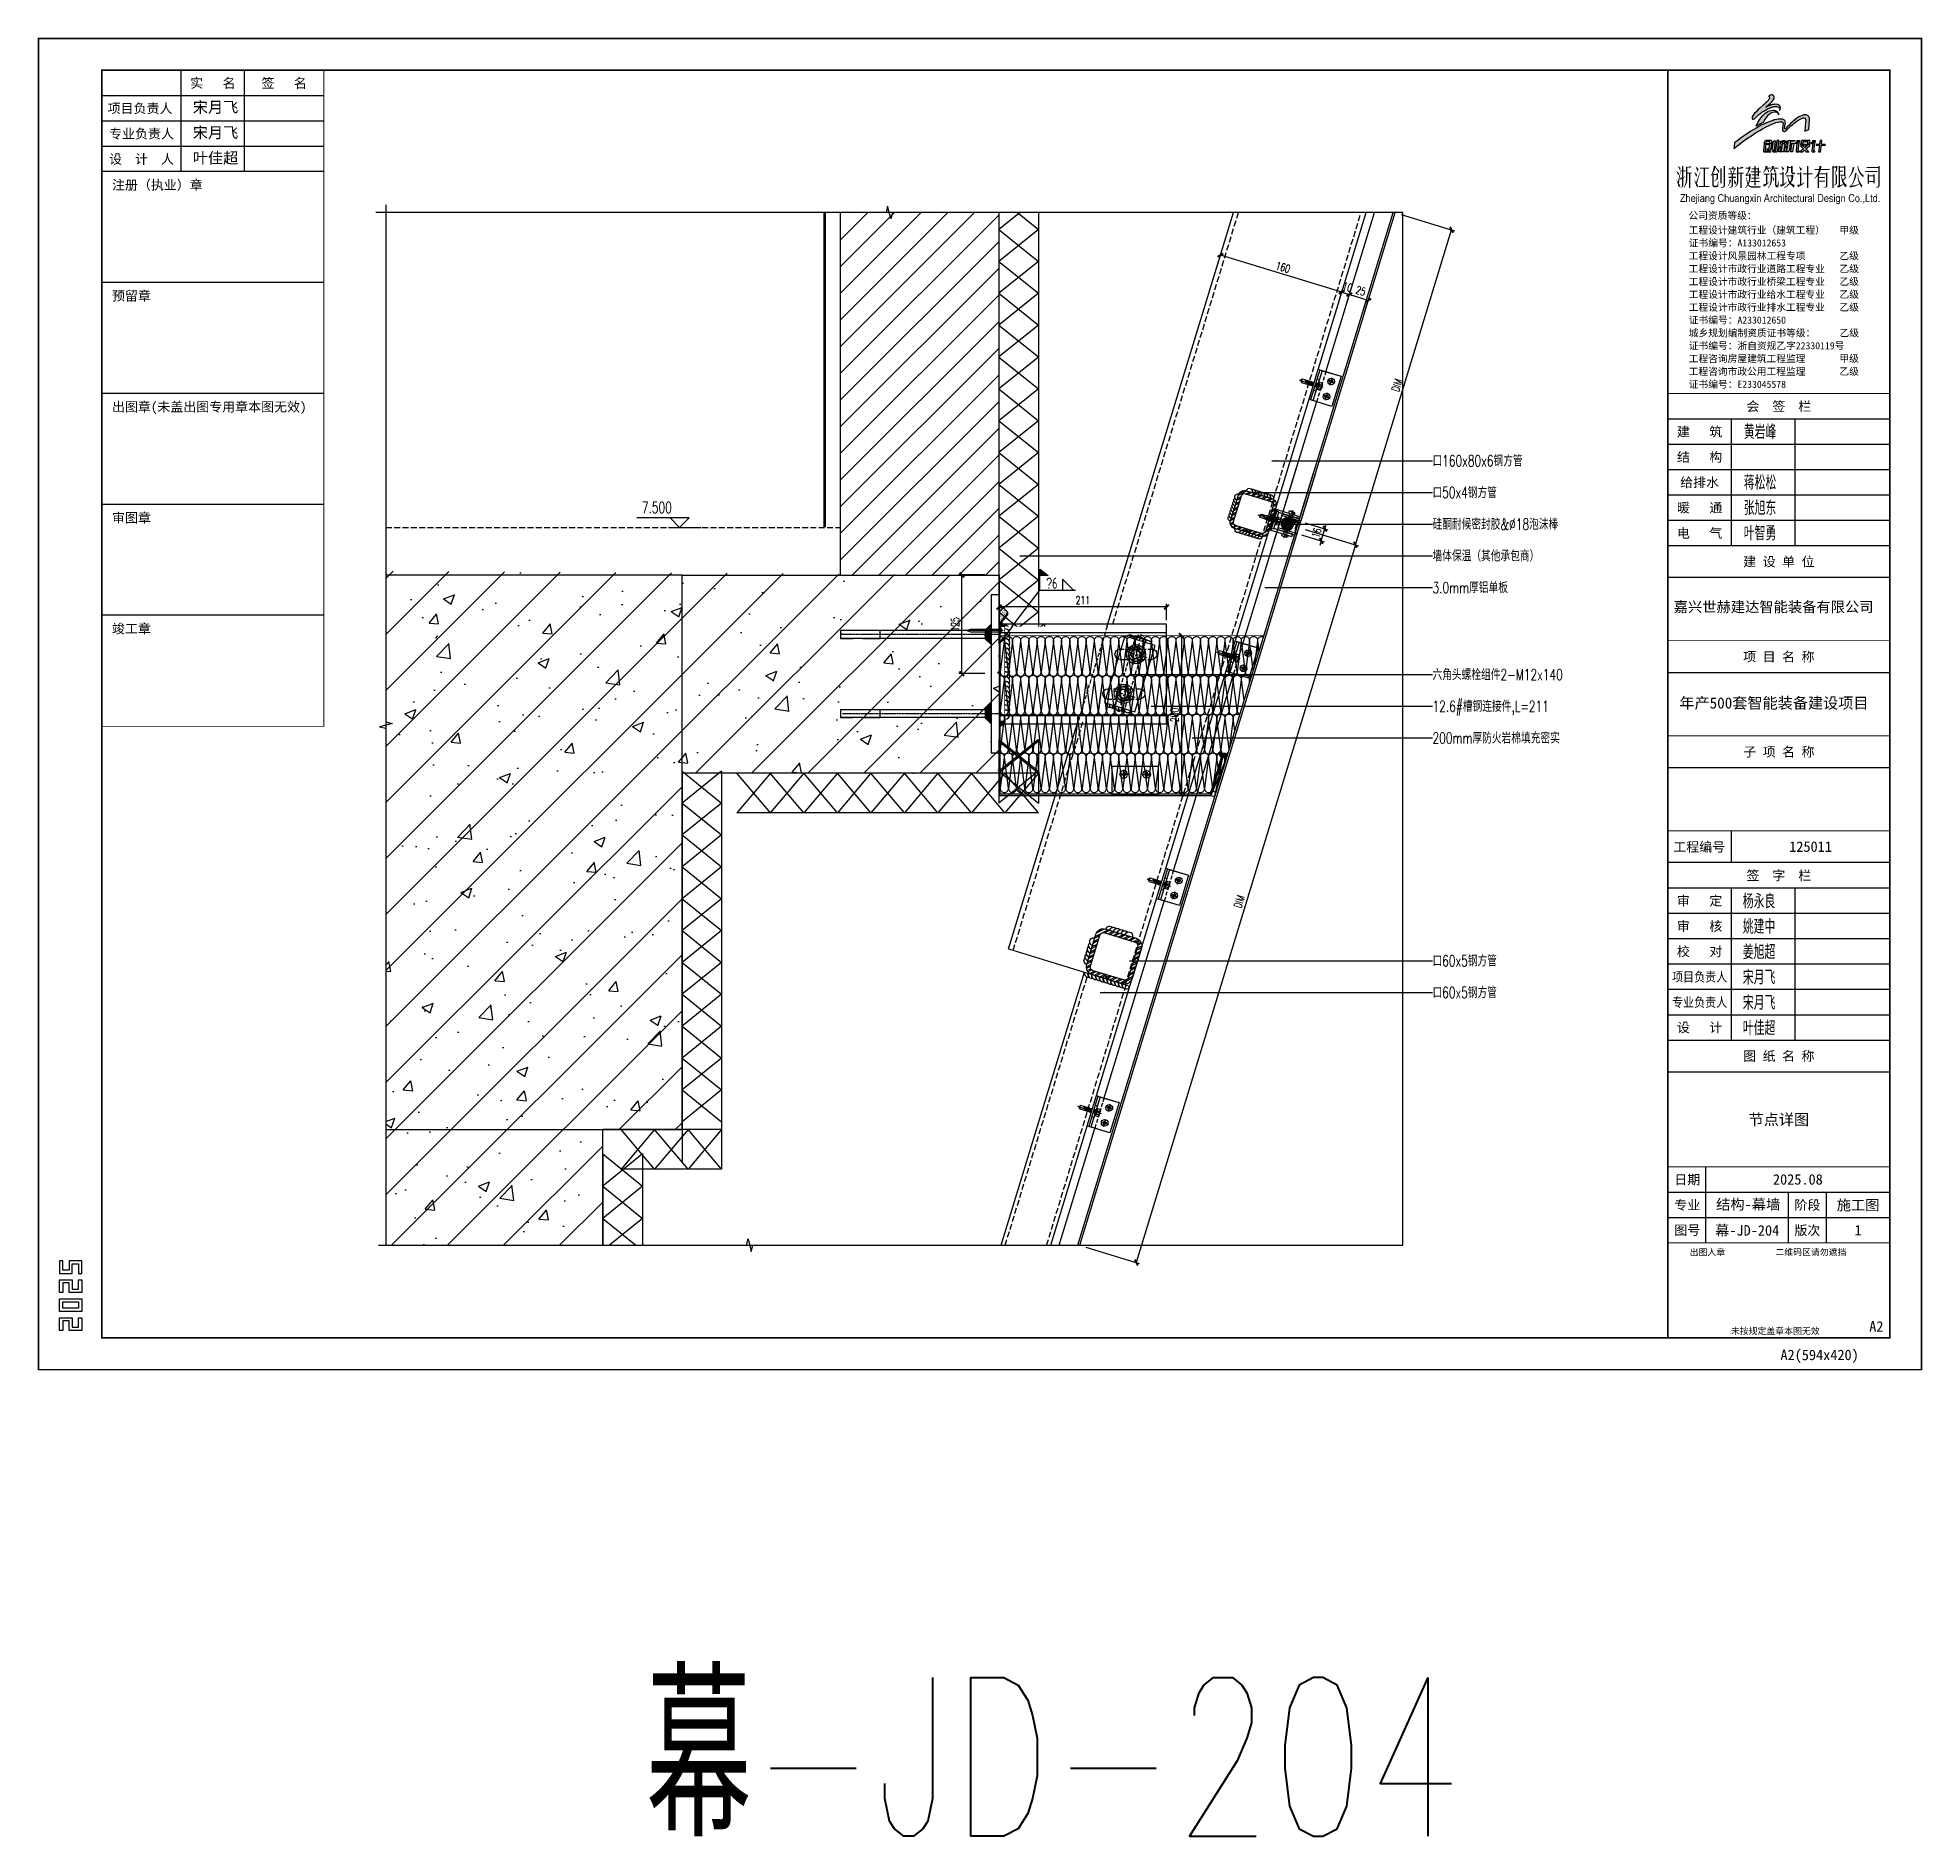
# Model space of a CAD drawing. Extents: x -160106 to 966792, y -663931 to 1550022.
# Drawn here: x -83488 to -81110, y -100191 to -97921 of the extents above; entities that cross this region are included whole.
import ezdxf
from ezdxf.enums import TextEntityAlignment as Align
from ezdxf.xclip import XClip

# ---------------------------------------------------------------- set-up
doc = ezdxf.new("R2010")
doc.units = 0
for name, pattern in [('AUSGEZOGEN', [0]), ('CENTER', [2, 1.25, -0.25, 0.25, -0.25]), ('DASH', [0.35, 0.25, -0.1]), ('ZN-CENTER', [2, 1.25, -0.25, 0.25, -0.25]), ('ZN-DASH', [0.35, 0.25, -0.1])]:
    doc.linetypes.add(name, pattern=pattern)
for name, color, linetype in [('!ZN1-填充-8', 8, 'Continuous'), ('!ZN1-文字-7', 7, 'Continuous'), ('!ZN1-标注-173', 173, 'Continuous'), ('!ZN2-WALL-5', 5, 'Continuous'), ('!ZN3-不锈钢板幕墙-7', 7, 'Continuous'), ('!ZN3-玻璃幕墙-4', 4, 'Continuous'), ('!ZN3-铝板幕墙-3', 3, 'Continuous'), ('!ZN4-焊缝-8', 8, 'Continuous'), ('!ZN4-辅助材料-1', 1, 'Continuous'), ('!ZN4-配件-11', 11, 'Continuous'), ('!ZN5-钢材投影-40', 40, 'Continuous'), ('!ZN5-钢材断面-2', 2, 'Continuous'), ('!ZN5-铝材投影-112', 112, 'Continuous'), ('!ZN5-铝材断面-6', 6, 'Continuous'), ('!ZN6-虚线-8', 8, 'ZN-DASH'), ('!ZN6-轴线-1', 1, 'ZN-CENTER'), ('!ZN7-符号-173', 173, 'Continuous'), ('0-cxFrame', 155, 'Continuous'), ('11紧固件', 11, 'Continuous'), ('20剖面图$0$A-HATCH-1', 252, 'Continuous'), ('20剖面图$0$A-HATCH-2', 251, 'Continuous'), ('20剖面图$0$A-LIN-V', 9, 'Continuous'), ('20剖面图$0$AS-COLN', 6, 'Continuous'), ('20剖面图$0$AS-WALL', 40, 'Continuous'), ('20剖面图$0$DIM_ELEV', 3, 'Continuous'), ('20剖面图$0$PUB_TEXT', 7, 'Continuous'), ('2钢材断面', 2, 'Continuous'), ('3符号', 173, 'Continuous'), ('40钢材投影', 40, 'Continuous'), ('A-HATCH-2', 251, 'Continuous'), ('A-LIN-V', 9, 'Continuous'), ('A-SFCE', 30, 'Continuous'), ('A_Hatch', 8, 'Continuous'), ('ALT_CEN-0-30', 1, 'CENTER'), ('CEN', 1, 'CENTER'), ('DIM', 173, 'Continuous'), ('DOTE', 1, 'CENTER'), ('Fill', 8, 'Continuous'), ('qianming', 155, 'Continuous'), ('S-AXIS', 111, 'Continuous'), ('S-SHAPE', 51, 'Continuous'), ('TEXT', 7, 'Continuous'), ('ZX', 240, 'CENTER'), ('型材截面颜色', 253, 'Continuous'), ('焊缝', 8, 'Continuous')]:
    doc.layers.add(name, color=color, linetype=linetype)
for name, color, linetype, lineweight in [('0-cxText', 131, 'Continuous', 25), ('0CABR-填充', 8, 'Continuous', 5), ('0CABR-密封材料、垫片', 195, 'Continuous', 9), ('0填充', 8, 'Continuous', 13)]:
    doc.layers.add(name, color=color, linetype=linetype, lineweight=lineweight)
doc.layers.add('@ZN-型材编号（非打印层）', color=8, linetype='Continuous', plot=False)
doc.styles.add('20剖面图$0$_TCH_DIM', font='SIMPLEX', dxfattribs={"bigfont": 'GBCBIG'})
doc.styles.add('20剖面图$0$图框', font='')
doc.styles.add('BZHZ', font='bzxw', dxfattribs={"width": 0.8, "bigfont": 'bzhz'})
doc.styles.add('cx_biaoti', font='')
doc.styles.add('cx_tuming', font='simhei.ttf')
doc.styles.add('cx_tuqian1', font='')
doc.styles.add('DHTEXT-1', font='ROMANS.shx', dxfattribs={"width": 0.7, "bigfont": 'CHINESE.shx'})
doc.styles.add('HZ_TS_0.7', font='TSSDENG', dxfattribs={"width": 0.7, "bigfont": 'HZTXT'})
doc.styles.add('ZNTextStyle', font='ROMANS.shx', dxfattribs={"width": 0.7, "bigfont": 'CHINESE.shx'})
doc.styles.add('图框宋体', font='', dxfattribs={"width": 0.75})
doc.styles.add('黑体', font='simhei.ttf', dxfattribs={"height": 12})
doc.styles.get('20剖面图$0$图框').set_extended_font_data('SimSun')
doc.styles.get('cx_biaoti').set_extended_font_data('SimSun')
doc.styles.get('cx_tuqian1').set_extended_font_data('SimSun')
doc.styles.get('图框宋体').set_extended_font_data('SimSun')
doc.dimstyles.new('ZN4', dxfattribs={"dimscale": 4, "dimtxt": 2.5, "dimasz": 1.5, "dimexe": 1, "dimexo": 2, "dimgap": 0.9, "dimtad": 1, "dimdec": 0, "dimdsep": 46, "dimtxsty": 'DHTEXT-1', "dimblk": 'ARCHTICK', "dimcen": 2.5, "dimclrd": 173, "dimclre": 173, "dimclrt": 7, "dimazin": 2, "dimtfac": 1, "dimtix": 1, "dimtmove": 2, "dimatfit": 3, "dimfxl": 0, "dimarcsym": 0})
pattern_1 = [(45, (59817.96, 68234.193), (-35.35534, 35.35534), []), (50, (59817.96, 68234.19), (143.45204, -12.55043), [15, -165]), (355, (59817.96, 68234.2), (-27.75027, 150.43843), [12, -132]), (100.4514, (59829.92, 68233.15), (115.70188, 137.8879), [12.74804, -140.22842]), (46.1842, (59817.96, 68274.2), (213.4482, -33.1038), [22.5, -247.5]), (96.6356, (59835.75, 68271.43), (186.93254, 194.82357), [19.12206, -210.3426]), (351.1842, (59817.96, 68274.2), (186.9324, 194.8237), [18, -198]), (21, (59837.96, 68264.19), (119.38141, -80.52378), [15, -165]), (326, (59837.96, 68264.2), (48.66307, 145.03), [12, -132]), (71.4514, (59847.91, 68257.48), (168.04453, 64.5061), [12.74804, -140.22842]), (37.5, (59817.96, 68234.193), (2.43197, 66.57877), [0, -130.4, 0, -134, 0, -132.5]), (7.5, (59817.96, 68234.19), (52.61391, 78.88234), [0, -76.4, 0, -127.4, 0, -50.5]), (327.5, (59773.36, 68234.193), (106.764487, -4.510974), [0, -50, 0, -156, 0, -207]), (317.5, (59753.36, 68234.19), (116.63723, 20.021), [0, -65, 0, -103.6, 0, -147])]
pattern_2 = [(45, (6, 0), (-1.12253, 1.12253), []), (135, (6, 0), (-1.12253, -1.12253), [])]
pattern_3 = [(0, (6, 0), (0.79375, 1.5875), [0, -1.5875])]
pattern_4 = [(45, (21170.37, -828429.27), (-70.710678, 70.710678), []), (50, (21170.37, -828429.27), (358.63009, -31.37607), [37.5, -412.5]), (355, (21170.37, -828429.27), (-69.37567, 376.09607), [30, -330]), (100.4514, (21200.26, -828431.9), (289.25469, 344.71977), [31.8701, -350.57106]), (46.1842, (21170.37, -828329.27), (533.62052, -82.7595), [56.25, -618.75]), (96.6356, (21214.84, -828336.17), (467.33135, 487.05894), [47.80514, -525.8565]), (351.1842, (21170.37, -828329.27), (467.33097, 487.0593), [45, -495]), (21, (21220.37, -828354.27), (298.45353, -201.30945), [37.5, -412.5]), (326, (21220.37, -828354.27), (121.65767, 362.57502), [30, -330]), (71.4514, (21245.24, -828371.05), (420.11131, 161.26525), [31.8701, -350.57106]), (37.5, (21170.37, -828429.27), (6.079928, 166.446927), [0, -326, 0, -335, 0, -331.25]), (7.5, (21170.37, -828429.27), (131.53477, 197.205856), [0, -191, 0, -318.5, 0, -126.25]), (327.5, (21058.87, -828429.27), (266.911218, -11.277436), [0, -125, 0, -390, 0, -517.5]), (317.5, (21008.87, -828429.27), (291.593085, 50.05249), [0, -162.5, 0, -259, 0, -367.5])]

msp = doc.modelspace()

# ---------------------------------------------------------------- texts
at = {"layer": '!ZN1-文字-7', "ltscale": 20, "style": 'ZNTextStyle', "width": 0.7}
msp.add_text('幕-JD-204', height=200.258, dxfattribs=at).set_placement((-82720.8, -100091.02, 0), align=Align.MIDDLE_LEFT)
at = {"layer": 'TEXT', "ltscale": 40, "style": 'DHTEXT-1', "width": 0.7}
for s, p in [('口160x80x6钢方管', (-81728.41, -98455.19)), ('口50x4钢方管', (-81728.41, -98495.19)), ('硅酮耐候密封胶&%%C18泡沫棒', (-81728.41, -98535.19)), ('墙体保温（其他承包商）', (-81728.41, -98575.19)), ('3.0mm厚铝单板', (-81728.41, -98615.19)), ('六角头螺栓组件2-M12x140', (-81728.41, -98725.02)), ('12.6#槽钢连接件,L=211', (-81728.41, -98765.02)), ('200mm厚防火岩棉填充密实', (-81728.41, -98805.02)), ('口60x5钢方管', (-81728.41, -99086.24)), ('口60x5钢方管', (-81728.41, -99126.24))]:
    msp.add_text(s, height=14, dxfattribs=at).set_placement(p, align=Align.MIDDLE_LEFT)

# ---------------------------------------------------------------- blocks, each defined once
blk = doc.blocks.new('20剖面图$0$$LinePat$素土夯实')
at = {"color": 0}
for p, q in [((0, -210), (210, 0)), ((120, -300), (420, 0)), ((420, 0), (607.5, -187.5)), ((495, -300), (795, 0)), ((615, 0), (705, -90)), ((315, -105), (502.5, -292.5)), ((210, -210), (300, -300)), ((705, -300), (795, -210))]:
    blk.add_line(p, q, dxfattribs=at)
blk = doc.blocks.new('$LinePat$保温板1')
at = {"color": 0}
for p, q in [((0, 0), (16, -20)), ((0, -20), (16, 0))]:
    blk.add_line(p, q, dxfattribs=at)
for points in [[(0, 0), (16, 0)], [(0, -20), (16, -20)]]:
    blk.add_lwpolyline(points)
blk = doc.blocks.new('*U1052')
at = {"color": 0, "linetype": 'CENTER', "ltscale": 3}
blk.add_line((-5.4, 0), (20.8, 0), dxfattribs=at)
at = {"linetype": 'ByBlock', "ltscale": 10}
for p, q in [((0, 1.8), (12.4, 1.8)), ((1, 2.4), (1.7, -2.4)), ((2.6, 2.4), (3.3, -2.4)), ((4.2, 2.4), (4.9, -2.4)), ((5.8, 2.4), (6.5, -2.4)), ((7.4, 2.4), (8.1, -2.4)), ((9, 2.4), (9.7, -2.4)), ((10.6, 2.4), (11.3, -2.4)), ((12.4, -1.8), (0, -1.8))]:
    blk.add_line(p, q, dxfattribs=at)
blk.add_lwpolyline([(-3.3, 0.4), (-3.7, 0.4, -0.147478), (-2.1, 4.8), (0, 4.8), (0, -4.7), (-2.1, -4.7, -0.147478), (-3.7, -0.4), (-3.3, -0.4)], format="xyb", close=True, dxfattribs=at)
for points in [[(1.3, -1.8), (0.6, 1.8), (1, 2.4), (1.3, 1.8), (2, -1.8), (1.7, -2.4)], [(2.9, -1.8), (2.2, 1.8), (2.6, 2.4), (2.9, 1.8), (3.6, -1.8), (3.3, -2.4)], [(4.5, -1.8), (3.8, 1.8), (4.2, 2.4), (4.5, 1.8), (5.2, -1.8), (4.9, -2.4)], [(6.1, -1.8), (5.4, 1.8), (5.8, 2.4), (6.1, 1.8), (6.8, -1.8), (6.5, -2.4)], [(7.7, -1.8), (7, 1.8), (7.4, 2.4), (7.7, 1.8), (8.4, -1.8), (8.1, -2.4)], [(9.3, -1.8), (8.6, 1.8), (9, 2.4), (9.3, 1.8), (10, -1.8), (9.7, -2.4)], [(10.9, -1.8), (10.2, 1.8), (10.6, 2.4), (10.9, 1.8), (11.6, -1.8), (11.3, -2.4)]]:
    blk.add_lwpolyline(points, close=True, dxfattribs=at)
for points in [[(12.4, -1.8, -0.414214), (12.5, -1.9), (12.5, -2), (17.4, -2), (19, -0.2), (19, 0.2), (17.4, 2), (12.5, 2), (12.5, 1.9, -0.396102), (12.4, 1.8)], [(14.3, -2), (14.2, -1), (13.7, -1.3, -0.530462), (13, -1), (12.8, 0.1, -0.651316), (13.4, 0.5), (13.8, 0.2), (14.5, 0.6), (19, -0.2, -0.201226), (17.4, 2)]]:
    blk.add_lwpolyline(points, format="xyb", dxfattribs=at)
at = {"layer": 'Defpoints', "color": 0, "ltscale": 10, "style": 'DHTEXT-1', "width": 0.7}
blk.add_text('4.8', height=1, rotation=90, dxfattribs=at).set_placement((-0.5, -1.4), align=Align.CENTER)
blk = doc.blocks.new('*U3475')
h = blk.add_hatch(color=0)
edge = h.paths.add_edge_path()
edge.add_line((-15, 3), (-15, 0))
edge.add_line((-15, 0), (-18, 0))
edge.add_arc((-14.6, -0.4), 3.44, 96.9129, 173.0871, ccw=False)
h = blk.add_hatch(color=0)
edge = h.paths.add_edge_path()
edge.add_line((15, 3), (15, 0))
edge.add_line((15, 0), (18, 0))
edge.add_arc((14.6, -0.4), 3.44, 6.9129, 83.0871)
at = {"linetype": 'ByBlock', "ltscale": 20}
for p, q in [((-9.2, 4.5), (-9.2, 13)), ((-6.9, 13.5), (6.9, 13.5)), ((-6.9, 4), (6.9, 4)), ((-4.2, 18.5), (-5, 17.7)), ((-5, 17.7), (5, 17.7)), ((-5, 13.5), (-5, 17.7)), ((-5, -8), (-5, 0)), ((-4.6, 4.5), (-4.6, 13)), ((-4.2, 18.5), (4.2, 18.5)), ((-4.1, 13.5), (-4.1, 17.7)), ((-4.1, -8), (-4.1, 0)), ((4.1, 13.5), (4.1, 17.7)), ((4.1, -8), (4.1, 0)), ((4.2, 18.5), (5, 17.7)), ((4.6, 4.5), (4.6, 13)), ((5, 13.5), (5, 17.7)), ((5, -8), (5, 0)), ((9.2, 4.5), (9.2, 13)), ((-8, -8.4), (-7.6, -8)), ((-7.6, -8), (7.6, -8)), ((8, -8.4), (7.6, -8))]:
    blk.add_line(p, q, dxfattribs=at)
at = {"color": 0, "linetype": 'CENTER', "ltscale": 6}
blk.add_line((0, -106.2), (0, 22.5), dxfattribs=at)
at = {"linetype": 'DASH', "ltscale": 10}
for p, q in [((-5, -88), (-5, -8)), ((5, -88), (5, -8))]:
    blk.add_line(p, q, dxfattribs=at)
at = {"ltscale": 10}
for p, q in [((-8, -77.9), (-0.9, -77.9)), ((-6, -84.5), (-8, -77.9)), ((-7, -77.9), (-7, -75.9)), ((-6, -84.5), (-0.9, -84.5)), ((-6, -88), (-0.9, -88)), ((-0.9, -88), (-0.9, -75.9)), ((0.9, -88), (0.9, -75.9)), ((0.9, -77.9), (8, -77.9)), ((0.9, -84.5), (6, -84.5)), ((0.9, -88), (6, -88)), ((6, -84.5), (8, -77.9)), ((7, -77.9), (7, -75.9))]:
    blk.add_line(p, q, dxfattribs=at)
at = {"color": 0}
for points in [[(-15, 3), (-15, 0), (-18, 0, -0.345178)], [(15, 3), (15, 0), (18, 0, 0.345178)]]:
    blk.add_lwpolyline(points, format="xyb", close=True, dxfattribs=at)
at = {"linetype": 'ByBlock', "ltscale": 20}
blk.add_lwpolyline([(15, 0), (15, 4), (-15, 4), (-15, 0)], close=True, dxfattribs=at)
at = {"ltscale": 10}
blk.add_lwpolyline([(-8, -8.4), (8, -8.4), (8, -75.9), (-8, -75.9)], close=True, dxfattribs=at)
for points in [[(-6, -84.5), (-8, -86.2), (-6, -88)], [(6, -84.5), (8, -86.2), (6, -88)]]:
    blk.add_lwpolyline(points, dxfattribs=at)
at = {"linetype": 'ByBlock', "ltscale": 20}
for points in [[(5, -88), (8, -99), (8, -101.2), (-8, -101.2), (-8, -99), (-5, -88)], [(8, -99), (-8, -99)]]:
    blk.add_lwpolyline(points, dxfattribs=at)
for centre, radius, start, end in [((-6.9, 7.9), 5.58, 65.5673, 114.4327), ((-6.9, 9.6), 5.58, 245.5673, 294.4327), ((0, -8.1), 21.6, 77.6432, 102.3568), ((0, 25.6), 21.6, 257.6432, 282.3568), ((6.9, 7.9), 5.58, 65.5673, 114.4327), ((6.9, 9.6), 5.58, 245.5673, 294.4327)]:
    blk.add_arc(centre, radius, start, end, dxfattribs=at)
at = {"layer": 'Defpoints', "color": 0, "ltscale": 10, "style": 'DHTEXT-1', "width": 0.7}
blk.add_text('M10', height=3, rotation=90, dxfattribs=at).set_placement((4.2, -30.1), align=Align.CENTER)
blk = doc.blocks.new('ZT_角钢(填充)_50X50X5')
at = {"layer": '!ZN1-填充-8'}
h = blk.add_hatch(dxfattribs=at)
h.set_pattern_fill('ANSI32', color=256, scale=0.6, style=0)
h.set_pattern_definition([(45, (-11702.1455, -65281.3866), (-4.04111525, 4.04111525), []), (45, (-11699.4514, -65281.3866), (-4.04111525, 4.04111525), [])])
h.paths.add_polyline_path([(50, 3.3, 0.414214), (48.3, 5), (10.5, 5, -0.414214), (5, 10.5), (5, 48.3, 0.414214), (3.3, 50), (0, 50), (0, 0), (50, 0)])
at = {"layer": '!ZN5-钢材断面-2'}
blk.add_lwpolyline([(0, 0), (0, 50), (3.3, 50, -0.414214), (5, 48.3), (5, 10.5, 0.414214), (10.5, 5), (48.3, 5, -0.414214), (50, 3.3), (50, 0), (0, 0)], format="xyb", dxfattribs=at)
blk = doc.blocks.new('*U2368')
at = {"layer": '!ZN5-钢材断面-2', "extrusion": (0, 0, -1), "zscale": -1, "rotation": 90}
blk.add_blockref('ZT_角钢(填充)_50X50X5', (0, 0), dxfattribs=at)
blk = doc.blocks.new('20210422110448')
at = {"layer": '!ZN1-填充-8'}
h = blk.add_hatch(dxfattribs=at)
h.set_pattern_fill('ANSI35', color=256, scale=10, angle=-60, style=0)
h.set_pattern_definition([(345, (-31053.6934, 55056.7417), (0.64704761, 2.41481457), []), (345, (-31052.8095, 55055.2108), (0.64704761, 2.41481457), [3.125, -0.625, 0, -0.625])])
edge = h.paths.add_edge_path()
edge.add_arc((104.1, 123.9), 138.7, -138.627, -120.9228)
edge.add_line((32.8, 5), (11.3, 5))
edge.add_line((11.3, 5), (11.3, 2.5))
edge.add_line((11.3, 2.5), (0, 2.5))
edge.add_line((0, 2.5), (0, 20.5))
edge.add_line((0, 20.5), (0, 20.5))
edge.add_line((0, 20.5), (0, 32.3))
at = {"layer": 'Fill', "ltscale": 30}
h = blk.add_hatch(dxfattribs=at)
h.set_pattern_fill('ANSI38', color=256, scale=0.4, angle=-180, style=0)
h.set_pattern_definition([(225, (48.33333, 2.455), (0.449013, -0.449013), []), (315, (48.33333, 2.455), (1.347038, -0.449013), [1.5875, -0.9525])])
h.paths.add_polyline_path([(48.3, 0.5), (48.3, 2.5), (11.3, 2.5), (11.3, 0.5)])
at = {"layer": '!ZN4-辅助材料-1'}
blk.add_line((11.3, 2.5), (0, 2.5), dxfattribs=at)
blk.add_arc((104.1, 123.9), 138.7, 221.3727, 239.0773, dxfattribs=at)
at = {"layer": '11紧固件', "ltscale": 30}
blk.add_lwpolyline([(48.3, 0.5), (48.3, 2.5), (11.3, 2.5), (11.3, 0.5), (48.3, 0.5)], dxfattribs=at)
at = {"layer": '!ZN4-配件-11', "color": 1, "rotation": 270}
for name, p in [('*U3475', (5, 24.9)), ('*U1052', (20.5, 5))]:
    blk.add_blockref(name, p, dxfattribs=at)
at = {"layer": '!ZN4-配件-11', "xscale": -1, "rotation": 270}
blk.add_blockref('*U2368', (0, -4.5), dxfattribs=at)
blk = doc.blocks.new('20250822090122')
at = {"layer": 'A_Hatch'}
h = blk.add_hatch(dxfattribs=at)
h.set_pattern_fill('ANSI32', color=256)
h.set_pattern_definition([(45, (-80, -40), (-3.3676, 3.3676), []), (45, (-77.755, -40), (-3.3676, 3.3676), [])])
h.paths.add_polyline_path([(0, 40), (-80, 40), (-80, -40), (0, -40)])
h.paths.add_polyline_path([(-4, 36), (-4, -36), (-76, -36), (-76, 36)], flags=16)
at = {"layer": '2钢材断面'}
for points in [[(-80, 40), (0, 40), (0, -40), (-80, -40)], [(-76, 36), (-4, 36), (-4, -36), (-76, -36)]]:
    blk.add_lwpolyline(points, close=True, dxfattribs=at)
blk = doc.blocks.new('*U1000')
at = {"layer": '!ZN1-填充-8'}
h = blk.add_hatch(dxfattribs=at)
h.set_pattern_fill('ANSI37', color=256, scale=0.5, style=0)
h.set_pattern_definition(pattern_2)
h.paths.add_polyline_path([(0, 5), (0, 19), (1, 18), (14, 18), (14, 17.7), (12, 15.7), (12, 8.3), (14, 6.2), (14, 6), (1, 6)])
h = blk.add_hatch(dxfattribs=at)
h.set_pattern_fill('DOTS', color=8, style=0)
h.set_pattern_definition(pattern_3)
h.paths.add_polyline_path([(13, 15.3), (13, 8.7), (14.4, 7.2), (17.8, 7.2), (17.8, 16.7), (14.4, 16.7)])
for points in [[(18.8, 18), (14, 18), (14, 17.7), (18.8, 17.7)], [(18.8, 6.2), (14, 6.2), (14, 6), (18.8, 6)]]:
    blk.add_hatch(color=256, dxfattribs=at).paths.add_polyline_path(points)
for p, q in [((0, 23), (673, 23)), ((0, 19), (673, 19)), ((0, 5), (673, 5)), ((0, 1), (673, 1))]:
    blk.add_line(p, q, dxfattribs=at)
at = {"layer": '!ZN3-玻璃幕墙-4'}
for points in [[(673, 24), (1, 24), (0, 23), (0, 19), (1, 18), (673, 18)], [(673, 6), (1, 6), (0, 5), (0, 1), (1, 0), (673, 0)]]:
    blk.add_lwpolyline(points, dxfattribs=at)
at = {"layer": '!ZN4-辅助材料-1'}
for points in [[(0, 5), (0, 19), (1, 18), (14, 18), (14, 17.7), (12, 15.7), (12, 8.3), (12, 8.3), (14, 6.2), (14, 6), (1, 6), (0, 5)], [(12, 15.7), (12, 8.3), (14, 6.2), (19, 6.2), (19, 17.7), (14, 17.7)], [(13, 15.3), (13, 8.7), (14.4, 7.2), (17.8, 7.2), (17.8, 16.7), (14.4, 16.7)], [(18.8, 18), (14, 18), (14, 17.7), (18.8, 17.7)], [(18.8, 6.2), (14, 6.2), (14, 6), (18.8, 6)]]:
    blk.add_lwpolyline(points, close=True, dxfattribs=at)
blk.add_lwpolyline([(18.4, 17.7), (18.4, 17.7), (14, 17.7), (12.1, 15.7), (12.1, 8.3), (14, 6.3), (18.4, 6.3), (18.4, 6.2), (18.4, 6.3)], dxfattribs=at)
at = {"layer": 'Defpoints', "color": 250}
for p in [(0, 24), (0, 18), (0, 6), (0, 0), (12, 6)]:
    blk.add_point(p, dxfattribs=at)
blk = doc.blocks.new('20230625105620')
at = {"layer": '0CABR-填充'}
h = blk.add_hatch(dxfattribs=at)
h.set_pattern_fill('ANSI38', color=256, scale=0.3, angle=90)
h.set_pattern_definition([(135, (669.6331, -11486.4539), (-0.67351921, -0.67351921), []), (225, (669.6331, -11486.4539), (-0.67351921, -2.02055763), [2.38125, -1.42875])])
h.paths.add_polyline_path([(-5.2, 3.7), (-5.2, 4.5), (-8.5, 4.5), (-8.5, 7.5), (-5.2, 7.5), (-5.2, 8.3), (-9.5, 8.3), (-9.5, 3.7)])
h = blk.add_hatch(dxfattribs=at)
h.set_pattern_fill('ANSI38', color=256, scale=0.3, angle=90)
h.set_pattern_definition([(135, (669.6331, -11486.4539), (-0.67351921, -0.67351921), []), (225, (669.6331, -11486.4539), (-0.67351921, -2.02055763), [2.38125, -1.42875])])
h.paths.add_polyline_path([(-5.2, 3.7), (-5.2, 4.5), (-8.5, 4.5), (-8.5, 7.5), (-5.2, 7.5), (-5.2, 8.3), (-9.5, 8.3), (-9.5, 3.7)])
h = blk.add_hatch(dxfattribs=at)
h.set_pattern_fill('ANSI38', color=256, scale=0.3, angle=90)
h.set_pattern_definition([(135, (669.6331, -11498.4539), (-0.67351921, -0.67351921), []), (225, (669.6331, -11498.4539), (-0.67351921, -2.02055763), [2.38125, -1.42875])])
h.paths.add_polyline_path([(-5.2, -8.3), (-5.2, -7.5), (-8.5, -7.5), (-8.5, -4.5), (-5.2, -4.5), (-5.2, -3.7), (-9.5, -3.7), (-9.5, -8.3)])
h = blk.add_hatch(dxfattribs=at)
h.set_pattern_fill('ANSI38', color=256, scale=0.3, angle=90)
h.set_pattern_definition([(135, (669.6331, -11498.4539), (-0.67351921, -0.67351921), []), (225, (669.6331, -11498.4539), (-0.67351921, -2.02055763), [2.38125, -1.42875])])
h.paths.add_polyline_path([(-5.2, -8.3), (-5.2, -7.5), (-8.5, -7.5), (-8.5, -4.5), (-5.2, -4.5), (-5.2, -3.7), (-9.5, -3.7), (-9.5, -8.3)])
at = {"layer": '!ZN4-辅助材料-1'}
for points in [[(-5.2, 3.7), (-5.2, 4.5), (-8.5, 4.5), (-8.5, 7.5), (-5.2, 7.5), (-5.2, 8.3), (-9.5, 8.3), (-9.5, 3.7), (-5.2, 3.7)], [(-5.2, -3.7), (-5.2, -4.5), (-8.5, -4.5), (-8.5, -7.5), (-5.2, -7.5), (-5.2, -8.3), (-9.5, -8.3), (-9.5, -3.7), (-5.2, -3.7)]]:
    blk.add_lwpolyline(points, dxfattribs=at)
at = {"layer": '!ZN5-铝材投影-112'}
blk.add_lwpolyline([(-4.5, 4), (-4.5, -4, -0.414214), (-5, -4.5), (-8, -4.5, 0.414214), (-8.5, -5), (-8.5, -7, 0.414214), (-8, -7.5), (-4.5, -7.5, -0.414214), (-4, -8), (-4, -19, -0.414214), (-4.5, -19.5, 0.414214), (-5, -20), (-5, -21.5), (-1.5, -21.5, 0.339454), (-1, -21.1), (0.5, -15.5), (0.5, -0.5), (0, 0), (0.5, 0.5), (0.5, 15.5), (-1, 21.1, 0.339454), (-1.5, 21.5), (-5, 21.5), (-5, 20, 0.414214), (-4.5, 19.5, -0.414214), (-4, 19), (-4, 8, -0.414214), (-4.5, 7.5), (-8, 7.5, 0.414214), (-8.5, 7), (-8.5, 5, 0.414214), (-8, 4.5), (-5, 4.5, -0.414214), (-4.5, 4)], format="xyb", close=True, dxfattribs=at)
at = {"layer": '0CABR-密封材料、垫片'}
for points in [[(-5.2, 3.7), (-5.2, 4.5), (-8.5, 4.5), (-8.5, 7.5), (-5.2, 7.5), (-5.2, 8.3), (-9.5, 8.3), (-9.5, 3.7), (-5.2, 3.7)], [(-5.2, -3.7), (-5.2, -4.5), (-8.5, -4.5), (-8.5, -7.5), (-5.2, -7.5), (-5.2, -8.3), (-9.5, -8.3), (-9.5, -3.7), (-5.2, -3.7)]]:
    blk.add_lwpolyline(points, dxfattribs=at)
blk = doc.blocks.new('*U3024')
at = {"color": 0, "linetype": 'ZN-CENTER', "ltscale": 3}
blk.add_line((-7.1, 0), (25.2, 0), dxfattribs=at)
at = {"linetype": 'ByBlock', "ltscale": 10}
for p, q in [((-6.2, 0.6), (-5, 0.6)), ((-5.5, 3.3), (-1.6, 0.2)), ((-5, 0.6), (-5, -0.6)), ((-3.1, 6), (-1.6, 6)), ((-2.4, 0.8), (-2.4, -0.8)), ((-1.6, -6), (-1.6, 6)), ((-1.6, -4.6), (-1.6, 4.6)), ((-1.6, 4.6), (0, 4.6)), ((0, 0), (-1.6, 0.6)), ((0, 4.6), (0, -4.6)), ((0, 3), (22.5, 3)), ((0, 2.5), (23, 2.5)), ((22.5, -3), (22.5, 3)), ((22.5, 3), (23.4, 2.1)), ((23.4, -2.1), (23.4, 2.1)), ((-5, -0.6), (-6.2, -0.6)), ((-5.5, -3.3), (-1.6, -0.2)), ((-3.1, -6), (-1.6, -6)), ((0, -0.8), (-1.6, -0.3)), ((0, -4.6), (-1.6, -4.6)), ((0, -2.5), (23, -2.5)), ((0, -3), (22.5, -3)), ((22.5, -3), (23.4, -2.1))]:
    blk.add_line(p, q, dxfattribs=at)
for centre, start, end in [((0.6, 0.3), 123.0516, 177.2303), ((0.6, -0.3), 182.7697, 236.9484)]:
    blk.add_arc(centre, 6.84, start, end, dxfattribs=at)
at = {"layer": 'Defpoints', "color": 0, "ltscale": 10, "style": 'DHTEXT-1', "width": 0.7}
blk.add_text('M6', height=1, rotation=90, dxfattribs=at).set_placement((-2.3, -2.7), align=Align.CENTER)
blk = doc.blocks.new('16胶缝')
at = {"layer": '!ZN1-填充-8', "ltscale": 0.1}
h = blk.add_hatch(dxfattribs=at)
h.set_pattern_fill('HONEY', color=256, scale=10, style=0)
h.set_pattern_definition([(5e-15, (-19679.56, -11324.3713), (1.875, 1.08253175), [1.25, -2.5]), (120, (-19679.56, -11324.3713), (-1.874999996, 1.082531757), [1.25, -2.5]), (60, (-19679.56, -11324.3713), (4e-09, 2.165063507), [-2.5, 1.25])])
edge = h.paths.add_edge_path()
edge.add_ellipse((8, 13.4), major_axis=(0, -8.15), ratio=0.981746, start_angle=0, end_angle=360)
h = blk.add_hatch(dxfattribs=at)
h.set_pattern_fill('ANSI36', color=256, scale=10, style=0)
h.set_pattern_definition([(45, (-19679.5754, -11324.3713), (0.66291261, 2.43067956), [3.125, -0.625, 0, -0.625])])
edge = h.paths.add_edge_path()
edge.add_ellipse((8, 13.4), major_axis=(0.87, 8.1), ratio=0.981332, start_angle=124.6263, end_angle=247.3977, ccw=False)
edge.add_arc((0, 10.2), 1.2, 269.9716, 324.4867, ccw=False)
edge.add_line((0, 9), (0, 0))
edge.add_arc((8, -24.9), 26.2, 432.2032, 467.7968, ccw=False)
edge.add_line((16, 0), (16, 9))
edge.add_arc((16, 10.2), 1.23, 216.5906, 269.6986, ccw=False)
at = {"layer": '!ZN4-辅助材料-1', "color": 1, "ltscale": 0.1}
blk.add_arc((8, -24.9), 26.2, 72.2032, 107.7968, dxfattribs=at)
blk.add_ellipse((8, 13.4), major_axis=(0, -8.15), ratio=0.981746, dxfattribs=at)
blk.add_point((8, 0), dxfattribs=at)
blk = doc.blocks.new('胶缝断面')
at = {"color": 7, "ltscale": 0.1, "extrusion": (0, 0, -1), "zscale": -1, "rotation": 180}
blk.add_blockref('16胶缝', (8, 0), dxfattribs=at)
blk = doc.blocks.new('*U2367')
at = {"layer": '!ZN1-填充-8'}
h = blk.add_hatch(dxfattribs=at)
h.set_pattern_fill('ANSI37', color=256, scale=0.5, style=0)
h.set_pattern_definition(pattern_2)
h.paths.add_polyline_path([(0, 5), (0, 19), (1, 18), (14, 18), (14, 17.7), (12, 15.7), (12, 8.3), (14, 6.2), (14, 6), (1, 6)])
h = blk.add_hatch(dxfattribs=at)
h.set_pattern_fill('DOTS', color=8, style=0)
h.set_pattern_definition(pattern_3)
h.paths.add_polyline_path([(13, 15.3), (13, 8.7), (14.4, 7.2), (17.8, 7.2), (17.8, 16.7), (14.4, 16.7)])
for points in [[(18.8, 18), (14, 18), (14, 17.7), (18.8, 17.7)], [(18.8, 6.2), (14, 6.2), (14, 6), (18.8, 6)]]:
    blk.add_hatch(color=256, dxfattribs=at).paths.add_polyline_path(points)
for p, q in [((0, 23), (311, 23)), ((0, 19), (311, 19)), ((0, 5), (311, 5)), ((0, 1), (311, 1))]:
    blk.add_line(p, q, dxfattribs=at)
at = {"layer": '!ZN3-玻璃幕墙-4'}
for points in [[(311, 24), (1, 24), (0, 23), (0, 19), (1, 18), (311, 18)], [(311, 6), (1, 6), (0, 5), (0, 1), (1, 0), (311, 0)]]:
    blk.add_lwpolyline(points, dxfattribs=at)
at = {"layer": '!ZN4-辅助材料-1'}
for points in [[(0, 5), (0, 19), (1, 18), (14, 18), (14, 17.7), (12, 15.7), (12, 8.3), (12, 8.3), (14, 6.2), (14, 6), (1, 6), (0, 5)], [(12, 15.7), (12, 8.3), (14, 6.2), (19, 6.2), (19, 17.7), (14, 17.7)], [(13, 15.3), (13, 8.7), (14.4, 7.2), (17.8, 7.2), (17.8, 16.7), (14.4, 16.7)], [(18.8, 18), (14, 18), (14, 17.7), (18.8, 17.7)], [(18.8, 6.2), (14, 6.2), (14, 6), (18.8, 6)]]:
    blk.add_lwpolyline(points, close=True, dxfattribs=at)
blk.add_lwpolyline([(18.4, 17.7), (18.4, 17.7), (14, 17.7), (12.1, 15.7), (12.1, 8.3), (14, 6.3), (18.4, 6.3), (18.4, 6.2), (18.4, 6.3)], dxfattribs=at)
at = {"layer": 'Defpoints', "color": 250}
for p in [(0, 24), (0, 18), (0, 6), (0, 0), (12, 6)]:
    blk.add_point(p, dxfattribs=at)
blk = doc.blocks.new('20230625110549')
at = {"layer": '!ZN1-填充-8', "ltscale": 20}
h = blk.add_hatch(color=256, dxfattribs=at)
h.dxf.hatch_style = 1
h.paths.add_polyline_path([(0, 5), (0, 0), (5, 0, 0.414214)])
at = {"layer": '0CABR-填充', "ltscale": 20}
blk.add_line((0, 0), (0, 5), dxfattribs=at)
blk.add_arc((0, 0), 5, 0, 90, dxfattribs=at)
blk = doc.blocks.new('20250822103150', base_point=(-89262.6, -87415.1))
at = {"layer": '!ZN4-辅助材料-1'}
blk.add_lwpolyline([(-89131.2, -87413.1), (-89152.3, -87413.1), (-89152.3, -87407.1), (-89131.2, -87407.1), (-89131.2, -87413.1), (-89152.3, -87407.1), (-89131.2, -87407.1), (-89152.3, -87413.1)], dxfattribs=at)
at = {"layer": '!ZN5-钢材投影-40'}
blk.add_lwpolyline([(-89142.2, -87418.1), (-89131.2, -87416.1), (-89131.2, -87413.1), (-89182.6, -87413.1), (-89182.6, -87418.1), (-89142.1, -87418.1)], close=True, dxfattribs=at)
at = {"layer": '0CABR-填充', "ltscale": 20}
blk.add_blockref('20230625110549', (-89182.6, -87413.1), dxfattribs=at)
at = {"layer": '0CABR-填充', "ltscale": 20, "xscale": -1, "rotation": 180}
blk.add_blockref('20230625110549', (-89182.6, -87418.1), dxfattribs=at)
blk = doc.blocks.new('20240131155736')
at = {"layer": '!ZN1-填充-8'}
h = blk.add_hatch(dxfattribs=at)
h.set_pattern_fill('ANSI36', color=256, scale=0.5, angle=270, style=0)
h.set_pattern_definition([(315, (4155.5162, -11794.8225), (1.54348152, -0.420949506), [1.984375, -0.396875, 0, -0.396875])])
h.paths.add_polyline_path([(-0.8, 0.7), (-0.8, -0.8), (1.3, -0.8), (1.3, 0.7)])
at = {"layer": '!ZN4-辅助材料-1', "linetype": 'AUSGEZOGEN'}
blk.add_line((-1.3, 0.7), (1.3, 0.7), dxfattribs=at)
blk = doc.blocks.new('20240131160147')
at = {"layer": '!ZN5-铝材断面-6'}
blk.add_lwpolyline([(-3.4, 1.2), (-3.4, 19.7), (-0.9, 19.7), (-0.9, -10.8), (9.1, -10.8), (9.1, -12.3), (-17.3, -12.3), (-17.3, 15.2, -0.414214), (-16.3, 16.2), (-15.1, 16.2, -0.414214), (-14.1, 15.2), (-14.1, 13.7), (-14.3, 13.7, 0.414214), (-14.8, 13.2), (-14.8, 1.2)], format="xyb", close=True, dxfattribs=at)
blk.add_lwpolyline([(-14.8, -0.8), (-14.8, -9.8), (-3.4, -9.8), (-3.4, -0.8)], close=True, dxfattribs=at)
at = {"layer": '!ZN1-填充-8', "ltscale": 50, "xscale": -1, "rotation": 180}
blk.add_blockref('20240131155736', (9.9, -11.5), dxfattribs=at)
blk = doc.blocks.new('20250822102610', base_point=(-89164.6, -87453.6))
at = {"layer": '!ZN1-填充-8'}
h = blk.add_hatch(dxfattribs=at)
h.set_pattern_fill('ANSI37', color=256, style=0)
h.set_pattern_definition([(45, (0, 0), (-1.122532015, 1.122532015), []), (135, (0, 0), (-1.122532015, -1.122532015), [])])
edge = h.paths.add_edge_path()
edge.add_line((-89165.1, -87423.1), (-89151.6, -87423.1))
edge.add_line((-89151.6, -87423.1), (-89152.6, -87424.1))
edge.add_line((-89152.6, -87424.1), (-89152.6, -87439.1))
edge.add_line((-89152.6, -87439.1), (-89164.6, -87439.1))
edge.add_line((-89164.6, -87439.1), (-89164.6, -87423.6))
edge.add_arc((-89165.1, -87423.6), 0.5, 359.9997, 450)
at = {"layer": '!ZN1-填充-8', "ltscale": 100}
for p, q in [((-89164.6, -87453.6), (-89152.6, -87439.1)), ((-89152.6, -87453.6), (-89164.6, -87439.1))]:
    blk.add_line(p, q, dxfattribs=at)
at = {"layer": '!ZN4-辅助材料-1', "linetype": 'AUSGEZOGEN'}
blk.add_lwpolyline([(-89165.1, -87423.1), (-89151.6, -87423.1), (-89152.6, -87424.1), (-89152.6, -87439.1), (-89164.6, -87439.1), (-89164.6, -87423.6, 0.414215), (-89165.1, -87423.1), (-89165.1, -87423.1)], format="xyb", dxfattribs=at)
blk.add_lwpolyline([(-89152.6, -87439.1), (-89164.6, -87439.1), (-89164.6, -87442.1)], dxfattribs=at)
blk.add_lwpolyline([(-89164.6, -87439.1), (-89164.6, -87453.6), (-89152.6, -87453.6), (-89152.6, -87439.1)], close=True, dxfattribs=at)
blk = doc.blocks.new('20250822103338', base_point=(-89182.6, -87455.1))
at = {"layer": '0填充'}
h = blk.add_hatch(dxfattribs=at)
h.set_pattern_fill('ANSI38', color=256, angle=360, style=0)
h.set_pattern_definition([(45, (0, 0), (-1.122532015, 1.122532015), []), (135, (0, 0), (-3.367596045, 1.122532015), [3.96875, -2.38125])])
h.paths.add_polyline_path([(-89182.6, -87453.1), (-89180.6, -87453.1), (-89180.6, -87427.6), (-89182.6, -87427.6)])
at = {"layer": '型材截面颜色', "ltscale": 60}
h = blk.add_hatch(dxfattribs=at)
h.set_pattern_fill('ANSI36', color=256, scale=0.3, angle=90)
h.set_pattern_definition([(135, (0, 0), (-0.9260889125, 0.2525697034), [1.190625, -0.238125, 0, -0.238125])])
h.paths.add_polyline_path([(-89182.6, -87455.1), (-89182.6, -87453.1), (-89180.6, -87453.1), (-89180.6, -87455.1)])
at = {"layer": '!ZN4-辅助材料-1'}
for points in [[(-89180.6, -87427.6), (-89182.6, -87427.6), (-89182.6, -87453.1), (-89180.6, -87453.1)], [(-89182.6, -87455.1), (-89182.6, -87453.1), (-89180.6, -87453.1), (-89180.6, -87455.1)]]:
    blk.add_lwpolyline(points, close=True, dxfattribs=at)
at = {"layer": '0CABR-密封材料、垫片'}
blk.add_lwpolyline([(-89180.6, -87427.6), (-89182.6, -87427.6), (-89182.6, -87455.1), (-89180.6, -87455.1)], close=True, dxfattribs=at)
blk = doc.blocks.new('20250822103828')
at = {"layer": '!ZN4-辅助材料-1', "ltscale": 100}
for name, p in [('20250822103338', (0, 0)), ('20250822102610', (18.4, 1.5))]:
    blk.add_blockref(name, p, dxfattribs=at)
at = {"layer": '!ZN6-虚线-8', "ltscale": 50}
blk.add_blockref('20240131160147', (19.3, 12.3), dxfattribs=at)
blk = doc.blocks.new('*U968')
at = {"layer": '!ZN1-填充-8'}
h = blk.add_hatch(dxfattribs=at)
h.set_pattern_fill('ANSI37', color=256, scale=0.5, style=0)
h.set_pattern_definition(pattern_2)
h.paths.add_polyline_path([(0, 5), (0, 19), (1, 18), (14, 18), (14, 17.7), (12, 15.7), (12, 8.3), (14, 6.2), (14, 6), (1, 6)])
h = blk.add_hatch(dxfattribs=at)
h.set_pattern_fill('DOTS', color=8, style=0)
h.set_pattern_definition(pattern_3)
h.paths.add_polyline_path([(13, 15.3), (13, 8.7), (14.4, 7.2), (17.8, 7.2), (17.8, 16.7), (14.4, 16.7)])
for points in [[(18.8, 18), (14, 18), (14, 17.7), (18.8, 17.7)], [(18.8, 6.2), (14, 6.2), (14, 6), (18.8, 6)]]:
    blk.add_hatch(color=256, dxfattribs=at).paths.add_polyline_path(points)
for p, q in [((0, 23), (615, 23)), ((0, 19), (615, 19)), ((0, 5), (615, 5)), ((0, 1), (615, 1))]:
    blk.add_line(p, q, dxfattribs=at)
at = {"layer": '!ZN3-玻璃幕墙-4'}
for points in [[(615, 24), (1, 24), (0, 23), (0, 19), (1, 18), (615, 18)], [(615, 6), (1, 6), (0, 5), (0, 1), (1, 0), (615, 0)]]:
    blk.add_lwpolyline(points, dxfattribs=at)
at = {"layer": '!ZN4-辅助材料-1'}
for points in [[(0, 5), (0, 19), (1, 18), (14, 18), (14, 17.7), (12, 15.7), (12, 8.3), (12, 8.3), (14, 6.2), (14, 6), (1, 6), (0, 5)], [(12, 15.7), (12, 8.3), (14, 6.2), (19, 6.2), (19, 17.7), (14, 17.7)], [(13, 15.3), (13, 8.7), (14.4, 7.2), (17.8, 7.2), (17.8, 16.7), (14.4, 16.7)], [(18.8, 18), (14, 18), (14, 17.7), (18.8, 17.7)], [(18.8, 6.2), (14, 6.2), (14, 6), (18.8, 6)]]:
    blk.add_lwpolyline(points, close=True, dxfattribs=at)
blk.add_lwpolyline([(18.4, 17.7), (18.4, 17.7), (14, 17.7), (12.1, 15.7), (12.1, 8.3), (14, 6.3), (18.4, 6.3), (18.4, 6.2), (18.4, 6.3)], dxfattribs=at)
at = {"layer": 'Defpoints', "color": 250}
for p in [(0, 24), (0, 18), (0, 6), (0, 0), (12, 6)]:
    blk.add_point(p, dxfattribs=at)
blk = doc.blocks.new('A$Cec10f56f')
at = {"layer": '!ZN1-填充-8'}
h = blk.add_hatch(color=252, dxfattribs=at)
h.dxf.hatch_style = 1
h.paths.add_polyline_path([(10, 55), (10, 62.9), (18, 55)])
h = blk.add_hatch(color=252, dxfattribs=at)
h.dxf.hatch_style = 1
h.paths.add_polyline_path([(18, 55), (18, 45), (10, 45), (10, 55)])
h = blk.add_hatch(color=252, dxfattribs=at)
h.dxf.hatch_style = 1
h.paths.add_polyline_path([(10, 45), (10, 37.1), (18, 45)])
h = blk.add_hatch(color=252, dxfattribs=at)
h.dxf.hatch_style = 1
h.paths.add_polyline_path([(10, -45), (10, -37.1), (18, -45)])
h = blk.add_hatch(color=252, dxfattribs=at)
h.dxf.hatch_style = 1
h.paths.add_polyline_path([(18, -45), (18, -55), (10, -55), (10, -45)])
h = blk.add_hatch(color=252, dxfattribs=at)
h.dxf.hatch_style = 1
h.paths.add_polyline_path([(10, -55), (10, -62.9), (18, -55)])
at = {"layer": '2钢材断面'}
for p, q in [((0, 100), (10, 100)), ((0, 100), (0, -100)), ((10, 100), (10, 45)), ((10, 45), (10, -44)), ((10, -44), (10, -100)), ((0, -100), (10, -100))]:
    blk.add_line(p, q, dxfattribs=at)
at = {"layer": '40钢材投影'}
for p, q in [((18, 55), (10, 62.9)), ((10, 55), (200, 55)), ((200, 55), (200, 45)), ((10, 45), (200, 45)), ((18, 45), (10, 37.1)), ((18, -45), (10, -37.1)), ((10, -45), (200, -45)), ((200, -45), (200, -55)), ((10, -55), (200, -55)), ((18, -55), (10, -62.9))]:
    blk.add_line(p, q, dxfattribs=at)
for points in [[(172, 45), (150, 45), (150, 55), (200, 55), (200, 45), (184, 45)], [(172, -55), (150, -55), (150, -45), (200, -45), (200, -55), (184, -55)]]:
    blk.add_lwpolyline(points, dxfattribs=at)
at = {"layer": 'ALT_CEN-0-30', "ltscale": 0.3}
for p, q in [((0, 50), (197.8, 50)), ((0, -50), (197.8, -50))]:
    blk.add_line(p, q, dxfattribs=at)
blk = doc.blocks.new('20180403.16475379')
at = {"layer": '!ZN1-填充-8', "ltscale": 2}
blk.add_hatch(color=8, dxfattribs=at).paths.add_polyline_path([(0, -6), (0, 0), (6, 0, -0.414214)])
blk.add_lwpolyline([(0, 0), (0, -6, 0.414214), (6, 0)], format="xyb", dxfattribs=at)
blk = doc.blocks.new('*U3025')
at = {"color": 0, "linetype": 'CENTER', "ltscale": 3}
for p, q in [((-14.3, 0), (14.3, 0)), ((0, 14.3), (0, -14.3))]:
    blk.add_line(p, q, dxfattribs=at)
at = {"linetype": 'ByBlock', "ltscale": 10}
blk.add_lwpolyline([(9, 5.2), (0, 10.4), (-9, 5.2), (-9, -5.2), (0, -10.4), (9, -5.2)], close=True, dxfattribs=at)
for radius in [12, 9, 6]:
    blk.add_circle((0, 0), radius, dxfattribs=at)
blk.add_arc((0, 0), 5.19, 180, 90, dxfattribs=at)
blk = doc.blocks.new('20250822184204')
at = {"layer": '!ZN4-辅助材料-1'}
for points in [[(-32.5, -22.5, -0.57735), (-26.5, -19, 0.267949), (-28.5, -22.5, -0.57735), (-22.5, -19, 0.267949), (-24.5, -22.5, -0.57735), (-18.5, -19, 0.267949), (-20.5, -22.5, -0.57735), (-14.5, -19, 0.267949), (-16.5, -22.5, -0.57735), (-10.5, -19, 0.267949), (-12.5, -22.5, -0.57735), (-6.5, -19, 0.267949), (-8.5, -22.5, -1), (-0.5, -22.5, -1)], [(-32.5, -87.5, 0.57735), (-26.5, -91, -0.267949), (-28.5, -87.5, 0.57735), (-22.5, -91, -0.267949), (-24.5, -87.5, 0.57735), (-18.5, -91, -0.267949), (-20.5, -87.5, 0.57735), (-14.5, -91, -0.267949), (-16.5, -87.5, 0.57735), (-10.5, -91, -0.267949), (-12.5, -87.5, 0.57735), (-6.5, -91, -0.267949), (-8.5, -87.5, 1), (-0.5, -87.5, 1)]]:
    blk.add_lwpolyline(points, format="xyb", dxfattribs=at)
at = {"layer": '!ZN5-钢材投影-40'}
blk.add_line((-65, -8), (35, -8), dxfattribs=at)
for points in [[(-65, -95), (35, -95), (35, 0), (-65, 0)], [(-32.5, -87.5), (2.5, -87.5), (2.5, -22.5), (-32.5, -22.5), (-32.5, -87.5)]]:
    blk.add_lwpolyline(points, close=True, dxfattribs=at)
at = {"layer": '焊缝', "ltscale": 500}
for points in [[(-65, -3.5, -0.267949), (-67, 0, 0.57735), (-61, -3.5, -0.267949), (-63, 0, 0.57735), (-57, -3.5, -0.267949), (-59, 0, 0.57735), (-53, -3.5, -0.267949), (-55, 0, 0.57735), (-49, -3.5, -0.267949), (-51, 0, 0.57735), (-45, -3.5, -0.267949), (-47, 0, 0.57735), (-41, -3.5, -0.267949), (-43, 0, 0.57735), (-37, -3.5, -0.267949), (-39, 0, 0.57735), (-33, -3.5, -0.267949), (-35, 0, 0.57735), (-29, -3.5, 0.57735)], [(-35, 0, 0.57735), (-29, -3.5, -0.267949), (-31, 0, 0.57735), (-25, -3.5, -0.267949), (-27, 0, 0.57735), (-21, -3.5, -0.267949), (-23, 0, 0.57735), (-17, -3.5, -0.267949), (-19, 0, 0.57735), (-13, -3.5, -0.267949), (-15, 0, 0.57735), (-9, -3.5, -0.267949), (-11, 0, 0.57735), (-5, -3.5, -0.267949), (-7, 0, 0.57735), (-1, -3.5, -0.267949), (-3, 0, 0.57735), (3, -3.5, -0.267949), (1, 0, 0.57735), (7, -3.5, -0.267949), (5, 0, 0.57735), (11, -3.5, -0.267949), (9, 0, 0.57735), (15, -3.5, -0.267949), (13, 0, 0.57735), (19, -3.5, -0.267949), (17, 0, 0.57735), (23, -3.5, -0.267949), (21, 0, 0.57735), (27, -3.5, -0.267949), (25, 0, 1), (33, 0, 1)]]:
    blk.add_lwpolyline(points, format="xyb", dxfattribs=at)
at = {"layer": '!ZN3-玻璃幕墙-4', "rotation": 270}
blk.add_blockref('20180403.16475379', (-65, 0), dxfattribs=at)
at = {"layer": '!ZN3-玻璃幕墙-4', "xscale": -1, "rotation": 90}
blk.add_blockref('20180403.16475379', (35, 0), dxfattribs=at)
at = {"layer": '!ZN4-配件-11', "color": 1}
for p in [(-15, -40), (-15, -70)]:
    blk.add_blockref('*U3025', p, dxfattribs=at)
blk = doc.blocks.new('室内胶缝示意')
at = {"ltscale": 0.1}
blk.add_arc((-5, 15.6), 16.4, 252.2032, 287.7968, dxfattribs=at)
at = {"ltscale": 0.1, "extrusion": (0, 0, -1)}
blk.add_ellipse((-5, -8.4), major_axis=(0, 5.09), ratio=0.981746, dxfattribs=at)
blk = doc.blocks.new('*U2074')
at = {"color": 0, "linetype": 'CENTER', "ltscale": 3}
blk.add_line((10, 0), (-2.5, 0), dxfattribs=at)
at = {"linetype": 'ByBlock', "lineweight": -2, "ltscale": 10}
for p, q in [((-1.2, -3), (-1.2, 3)), ((0, 4.2), (0, -4.2)), ((5.5, 2), (0, 2)), ((5.5, 2.5), (5.5, -2.5)), ((5.5, -2), (0, -2))]:
    blk.add_line(p, q, dxfattribs=at)
for centre, radius, start, end in [((4.4, 0), 5.96, 160.395, 199.605), ((0, 3), 1.2, 90, 180), ((7, 2.5), 1.5, 348.448, 180), ((16.2, 0), 8, 164.3308, 195.6692), ((6.2, 0), 2.67, 323.2266, 36.7843), ((0, -3), 1.2, 180, 270), ((7, -2.5), 1.5, 180, 11.552)]:
    blk.add_arc(centre, radius, start, end, dxfattribs=at)
at = {"layer": 'Defpoints', "color": 0, "ltscale": 10, "style": 'DHTEXT-1', "width": 0.7}
blk.add_text('D4', height=1, rotation=90, dxfattribs=at).set_placement((7.4, -1.8), align=Align.CENTER)
blk = doc.blocks.new('*U946')
at = {"color": 0, "linetype": 'CENTER', "ltscale": 3}
blk.add_line((24, 0), (-5.9, 0), dxfattribs=at)
at = {"linetype": 'ByBlock', "ltscale": 10}
for p, q in [((0, 2.1), (14.3, 2.1)), ((1.4, 2.7), (2.2, -2.7)), ((3.2, 2.7), (4, -2.7)), ((5, 2.7), (5.8, -2.7)), ((6.8, 2.7), (7.6, -2.7)), ((8.6, 2.7), (9.4, -2.7)), ((10.4, 2.7), (11.2, -2.7)), ((12.2, 2.7), (13, -2.7)), ((14.3, -2.1), (0, -2.1))]:
    blk.add_line(p, q, dxfattribs=at)
blk.add_lwpolyline([(-3.9, 1, -0.137385), (-2.1, 5.5), (0, 5.5), (0, -5.5), (-2.1, -5.5, -0.137385), (-3.9, -1), (-3, -1), (-3, 1)], format="xyb", close=True, dxfattribs=at)
for points in [[(1.8, -2.1), (1, 2.1), (1.4, 2.7), (1.8, 2.1), (2.6, -2.1), (2.2, -2.7)], [(3.6, -2.1), (2.8, 2.1), (3.2, 2.7), (3.6, 2.1), (4.4, -2.1), (4, -2.7)], [(5.4, -2.1), (4.6, 2.1), (5, 2.7), (5.4, 2.1), (6.2, -2.1), (5.8, -2.7)], [(7.2, -2.1), (6.4, 2.1), (6.8, 2.7), (7.2, 2.1), (8, -2.1), (7.6, -2.7)], [(9, -2.1), (8.2, 2.1), (8.6, 2.7), (9, 2.1), (9.8, -2.1), (9.4, -2.7)], [(10.8, -2.1), (10, 2.1), (10.4, 2.7), (10.8, 2.1), (11.6, -2.1), (11.2, -2.7)], [(12.6, -2.1), (11.8, 2.1), (12.2, 2.7), (12.6, 2.1), (13.4, -2.1), (13, -2.7)]]:
    blk.add_lwpolyline(points, close=True, dxfattribs=at)
for points in [[(14.3, -2.1, -0.414214), (14.4, -2.2), (14.4, -2.3), (20.2, -2.3), (22, -0.3), (22, 0.3), (20.2, 2.3), (14.4, 2.3), (14.4, 2.2, -0.414214), (14.3, 2.1)], [(16.5, -2.3), (16.4, -1.2), (15.8, -1.5, -0.530462), (15, -1.2), (14.8, 0.1, -0.651316), (15.5, 0.5), (16, 0.2), (16.8, 0.7), (22, -0.3, -0.201226), (20.2, 2.3)]]:
    blk.add_lwpolyline(points, format="xyb", dxfattribs=at)
at = {"layer": 'Defpoints', "color": 0, "ltscale": 10, "style": 'DHTEXT-1', "width": 0.7}
blk.add_text('5.5', height=1, rotation=90, dxfattribs=at).set_placement((-0.5, -1.4), align=Align.CENTER)
blk = doc.blocks.new('20180416.09092401')
at = {"layer": '!ZN4-辅助材料-1', "color": 145}
for centre, radius, start, end in [((5.1, -9.5), 3.93, 140.0495, 186.0703), ((2.6, -9.9), 1.35, 182.8889, 295.6987), ((2.9, -9.8), 1.25, 155.4041, 236.1311), ((2.2, -7.1), 0.08, 350.823, 137.7216), ((4.1, -7.2), 1.84, 175.7812, 243.5577), ((2.1, -9.9), 1.61, 309.5965, 21.7891), ((2.9, -9.6), 0.8, 21.7891, 60.8756), ((8.2, -15.7), 4.91, 140.0495, 186.0703), ((5, -16.2), 1.69, 182.8889, 295.6987), ((5.4, -16), 1.56, 155.4041, 236.1311), ((4.5, -12.6), 0.1, 350.823, 137.7216), ((6.9, -12.8), 2.3, 175.7812, 243.5577), ((4.5, -16.1), 2.01, 309.5965, 21.7891), ((5.4, -15.7), 1, 21.7891, 60.8756)]:
    blk.add_arc(centre, radius, start, end, dxfattribs=at)
blk = doc.blocks.new('A$Cf3634199')
at = {"layer": '!ZN3-铝板幕墙-3'}
blk.add_lwpolyline([(1, -25), (-5, -25), (-22.1, -34.8, -0.557537), (-25, -33), (-25, -33), (-25, 1.1)], format="xyb", dxfattribs=at)
blk.add_lwpolyline([(1, -22.5), (-5.7, -22.5), (-22.5, -32.1), (-22.5, 1.1)], dxfattribs=at)
at = {"layer": '!ZN5-铝材断面-6'}
blk.add_point((-25, -25), dxfattribs=at)
at = {"layer": '!ZN3-玻璃幕墙-4', "xscale": -1}
blk.add_blockref('20180416.09092401', (-22, -31.3), dxfattribs=at)
blk = doc.blocks.new('*U1001')
at = {"layer": '!ZN1-填充-8'}
h = blk.add_hatch(dxfattribs=at)
h.set_pattern_fill('ANSI37', color=256, scale=0.5, style=0)
h.set_pattern_definition(pattern_2)
h.paths.add_polyline_path([(0, 5), (0, 19), (1, 18), (14, 18), (14, 17.7), (12, 15.7), (12, 8.3), (14, 6.2), (14, 6), (1, 6)])
h = blk.add_hatch(dxfattribs=at)
h.set_pattern_fill('DOTS', color=8, style=0)
h.set_pattern_definition(pattern_3)
h.paths.add_polyline_path([(13, 15.3), (13, 8.7), (14.4, 7.2), (17.8, 7.2), (17.8, 16.7), (14.4, 16.7)])
for points in [[(18.8, 18), (14, 18), (14, 17.7), (18.8, 17.7)], [(18.8, 6.2), (14, 6.2), (14, 6), (18.8, 6)]]:
    blk.add_hatch(color=256, dxfattribs=at).paths.add_polyline_path(points)
for p, q in [((0, 23), (2653, 23)), ((0, 19), (2653, 19)), ((0, 5), (2653, 5)), ((0, 1), (2653, 1))]:
    blk.add_line(p, q, dxfattribs=at)
at = {"layer": '!ZN3-玻璃幕墙-4'}
for points in [[(2653, 24), (1, 24), (0, 23), (0, 19), (1, 18), (2653, 18)], [(2653, 6), (1, 6), (0, 5), (0, 1), (1, 0), (2653, 0)]]:
    blk.add_lwpolyline(points, dxfattribs=at)
at = {"layer": '!ZN4-辅助材料-1'}
for points in [[(0, 5), (0, 19), (1, 18), (14, 18), (14, 17.7), (12, 15.7), (12, 8.3), (12, 8.3), (14, 6.2), (14, 6), (1, 6), (0, 5)], [(12, 15.7), (12, 8.3), (14, 6.2), (19, 6.2), (19, 17.7), (14, 17.7)], [(13, 15.3), (13, 8.7), (14.4, 7.2), (17.8, 7.2), (17.8, 16.7), (14.4, 16.7)], [(18.8, 18), (14, 18), (14, 17.7), (18.8, 17.7)], [(18.8, 6.2), (14, 6.2), (14, 6), (18.8, 6)]]:
    blk.add_lwpolyline(points, close=True, dxfattribs=at)
blk.add_lwpolyline([(18.4, 17.7), (18.4, 17.7), (14, 17.7), (12.1, 15.7), (12.1, 8.3), (14, 6.3), (18.4, 6.3), (18.4, 6.2), (18.4, 6.3)], dxfattribs=at)
at = {"layer": 'Defpoints', "color": 250}
for p in [(0, 24), (0, 18), (0, 6), (0, 0), (12, 6)]:
    blk.add_point(p, dxfattribs=at)
blk = doc.blocks.new('*U3023')
at = {"color": 0, "linetype": 'CENTER', "ltscale": 3}
blk.add_line((24, 0), (-5.9, 0), dxfattribs=at)
at = {"linetype": 'ByBlock', "ltscale": 10}
for p, q in [((0, 2.1), (14.3, 2.1)), ((1.4, 2.7), (2.2, -2.7)), ((3.2, 2.7), (4, -2.7)), ((5, 2.7), (5.8, -2.7)), ((6.8, 2.7), (7.6, -2.7)), ((8.6, 2.7), (9.4, -2.7)), ((10.4, 2.7), (11.2, -2.7)), ((12.2, 2.7), (13, -2.7)), ((14.3, -2.1), (0, -2.1))]:
    blk.add_line(p, q, dxfattribs=at)
blk.add_lwpolyline([(-3.9, 1, -0.137385), (-2.1, 5.5), (0, 5.5), (0, -5.5), (-2.1, -5.5, -0.137385), (-3.9, -1), (-3, -1), (-3, 1)], format="xyb", close=True, dxfattribs=at)
for points in [[(1.8, -2.1), (1, 2.1), (1.4, 2.7), (1.8, 2.1), (2.6, -2.1), (2.2, -2.7)], [(3.6, -2.1), (2.8, 2.1), (3.2, 2.7), (3.6, 2.1), (4.4, -2.1), (4, -2.7)], [(5.4, -2.1), (4.6, 2.1), (5, 2.7), (5.4, 2.1), (6.2, -2.1), (5.8, -2.7)], [(7.2, -2.1), (6.4, 2.1), (6.8, 2.7), (7.2, 2.1), (8, -2.1), (7.6, -2.7)], [(9, -2.1), (8.2, 2.1), (8.6, 2.7), (9, 2.1), (9.8, -2.1), (9.4, -2.7)], [(10.8, -2.1), (10, 2.1), (10.4, 2.7), (10.8, 2.1), (11.6, -2.1), (11.2, -2.7)], [(12.6, -2.1), (11.8, 2.1), (12.2, 2.7), (12.6, 2.1), (13.4, -2.1), (13, -2.7)]]:
    blk.add_lwpolyline(points, close=True, dxfattribs=at)
for points in [[(14.3, -2.1, -0.414214), (14.4, -2.2), (14.4, -2.3), (20.2, -2.3), (22, -0.3), (22, 0.3), (20.2, 2.3), (14.4, 2.3), (14.4, 2.2, -0.414214), (14.3, 2.1)], [(16.5, -2.3), (16.4, -1.2), (15.8, -1.5, -0.530462), (15, -1.2), (14.8, 0.1, -0.651316), (15.5, 0.5), (16, 0.2), (16.8, 0.7), (22, -0.3, -0.201226), (20.2, 2.3)]]:
    blk.add_lwpolyline(points, format="xyb", dxfattribs=at)
at = {"layer": 'Defpoints', "color": 0, "ltscale": 10, "style": 'DHTEXT-1', "width": 0.7}
blk.add_text('5.5', height=1, rotation=90, dxfattribs=at).set_placement((-0.5, -1.4), align=Align.CENTER)
blk = doc.blocks.new('*U3563')
at = {"color": 0, "linetype": 'CENTER', "ltscale": 3}
blk.add_line((10, 0), (-2.5, 0), dxfattribs=at)
at = {"linetype": 'ByBlock', "lineweight": -2, "ltscale": 10}
for p, q in [((-1.2, -3), (-1.2, 3)), ((0, 4.2), (0, -4.2)), ((5.5, 2), (0, 2)), ((5.5, 2.5), (5.5, -2.5)), ((5.5, -2), (0, -2))]:
    blk.add_line(p, q, dxfattribs=at)
for centre, radius, start, end in [((4.4, 0), 5.96, 160.395, 199.605), ((0, 3), 1.2, 90, 180), ((7, 2.5), 1.5, 348.448, 180), ((16.2, 0), 8, 164.3308, 195.6692), ((6.2, 0), 2.67, 323.2266, 36.7843), ((0, -3), 1.2, 180, 270), ((7, -2.5), 1.5, 180, 11.552)]:
    blk.add_arc(centre, radius, start, end, dxfattribs=at)
at = {"layer": 'Defpoints', "color": 0, "ltscale": 10, "style": 'DHTEXT-1', "width": 0.7}
blk.add_text('D4', height=1, rotation=90, dxfattribs=at).set_placement((7.4, -1.8), align=Align.CENTER)
blk = doc.blocks.new('20240319170557')
at = {"layer": '!ZN1-填充-8'}
h = blk.add_hatch(color=252, dxfattribs=at)
h.dxf.hatch_style = 1
h.paths.add_polyline_path([(-105, 114.7), (-112.9, 114.7), (-105, 106.7)])
h = blk.add_hatch(color=252, dxfattribs=at)
h.dxf.hatch_style = 1
h.paths.add_polyline_path([(-95, 106.7), (-105, 106.7), (-105, 114.7), (-95, 114.7)])
h = blk.add_hatch(color=252, dxfattribs=at)
h.dxf.hatch_style = 1
h.paths.add_polyline_path([(-95, 114.7), (-87.1, 114.7), (-95, 106.7)])
h = blk.add_hatch(color=252, dxfattribs=at)
h.dxf.hatch_style = 1
h.paths.add_polyline_path([(-5, 114.7), (-12.9, 114.7), (-5, 106.7)])
h = blk.add_hatch(color=252, dxfattribs=at)
h.dxf.hatch_style = 1
h.paths.add_polyline_path([(5, 106.7), (-5, 106.7), (-5, 114.7), (5, 114.7)])
h = blk.add_hatch(color=252, dxfattribs=at)
h.dxf.hatch_style = 1
h.paths.add_polyline_path([(5, 114.7), (12.9, 114.7), (5, 106.7)])
h = blk.add_hatch(color=252, dxfattribs=at)
h.dxf.hatch_style = 1
h.paths.add_polyline_path([(95, 114.7), (87.1, 114.7), (95, 106.7)])
h = blk.add_hatch(color=252, dxfattribs=at)
h.dxf.hatch_style = 1
h.paths.add_polyline_path([(105, 106.7), (95, 106.7), (95, 114.7), (105, 114.7)])
h = blk.add_hatch(color=252, dxfattribs=at)
h.dxf.hatch_style = 1
h.paths.add_polyline_path([(105, 114.7), (112.9, 114.7), (105, 106.7)])
at = {"color": 8}
for p, q in [((-90.8, -46.3), (-99.2, -46.3)), ((-90.8, -47.3), (-99.2, -47.3)), ((9.2, -46.3), (0.8, -46.3)), ((9.2, -47.3), (0.8, -47.3)), ((109.2, -46.3), (100.8, -46.3)), ((109.2, -47.3), (100.8, -47.3)), ((-90.8, -48.4), (-99.2, -48.4)), ((-90.8, -49.4), (-99.2, -49.4)), ((-90.8, -50.5), (-99.2, -50.5)), ((-90.8, -51.5), (-99.2, -51.5)), ((-90.8, -51.5), (-99.2, -51.5)), ((-90.8, -52.6), (-99.2, -52.6)), ((-90.8, -53.6), (-99.2, -53.6)), ((-90.8, -54.6), (-99.2, -54.6)), ((-90.8, -55.7), (-99.2, -55.7)), ((-90.8, -56.7), (-99.2, -56.7)), ((-90.8, -57.8), (-99.2, -57.8)), ((-90.8, -58.8), (-99.2, -58.8)), ((-90.8, -59.9), (-99.2, -59.9)), ((-90.8, -60.9), (-99.2, -60.9)), ((-90.8, -62), (-99.2, -62)), ((-90.8, -62), (-99.2, -62)), ((-90.8, -63), (-99.2, -63)), ((-90.8, -64), (-99.2, -64)), ((-90.8, -65.1), (-99.2, -65.1)), ((-90.8, -66.1), (-99.2, -66.1)), ((-90.8, -67.2), (-99.2, -67.2)), ((-90.8, -68.2), (-99.2, -68.2)), ((-90.8, -69.3), (-99.2, -69.3)), ((-90.8, -70.3), (-99.2, -70.3)), ((9.2, -48.4), (0.8, -48.4)), ((9.2, -49.4), (0.8, -49.4)), ((9.2, -50.5), (0.8, -50.5)), ((9.2, -51.5), (0.8, -51.5)), ((9.2, -51.5), (0.8, -51.5)), ((9.2, -52.6), (0.8, -52.6)), ((9.2, -53.6), (0.8, -53.6)), ((9.2, -54.6), (0.8, -54.6)), ((9.2, -55.7), (0.8, -55.7)), ((9.2, -56.7), (0.8, -56.7)), ((9.2, -57.8), (0.8, -57.8)), ((9.2, -58.8), (0.8, -58.8)), ((9.2, -59.9), (0.8, -59.9)), ((9.2, -60.9), (0.8, -60.9)), ((9.2, -62), (0.8, -62)), ((9.2, -62), (0.8, -62)), ((9.2, -63), (0.8, -63)), ((9.2, -64), (0.8, -64)), ((9.2, -65.1), (0.8, -65.1)), ((9.2, -66.1), (0.8, -66.1)), ((9.2, -67.2), (0.8, -67.2)), ((9.2, -68.2), (0.8, -68.2)), ((9.2, -69.3), (0.8, -69.3)), ((9.2, -70.3), (0.8, -70.3)), ((109.2, -48.4), (100.8, -48.4)), ((109.2, -49.4), (100.8, -49.4)), ((109.2, -50.5), (100.8, -50.5)), ((109.2, -51.5), (100.8, -51.5)), ((109.2, -51.5), (100.8, -51.5)), ((109.2, -52.6), (100.8, -52.6)), ((109.2, -53.6), (100.8, -53.6)), ((109.2, -54.6), (100.8, -54.6)), ((109.2, -55.7), (100.8, -55.7)), ((109.2, -56.7), (100.8, -56.7)), ((109.2, -57.8), (100.8, -57.8)), ((109.2, -58.8), (100.8, -58.8)), ((109.2, -59.9), (100.8, -59.9)), ((109.2, -60.9), (100.8, -60.9)), ((109.2, -62), (100.8, -62)), ((109.2, -62), (100.8, -62)), ((109.2, -63), (100.8, -63)), ((109.2, -64), (100.8, -64)), ((109.2, -65.1), (100.8, -65.1)), ((109.2, -66.1), (100.8, -66.1)), ((109.2, -67.2), (100.8, -67.2)), ((109.2, -68.2), (100.8, -68.2)), ((109.2, -69.3), (100.8, -69.3)), ((109.2, -70.3), (100.8, -70.3)), ((-90.8, -71.3), (-99.2, -71.3)), ((-90.8, -72.4), (-99.2, -72.4)), ((-90.8, -73.4), (-99.2, -73.4)), ((-90.8, -74.5), (-99.2, -74.5)), ((-90.8, -75.5), (-99.2, -75.5)), ((-90.8, -76.6), (-99.2, -76.6)), ((-90.8, -77.6), (-99.2, -77.6)), ((-90.8, -78.6), (-99.2, -78.6)), ((-90.8, -79.7), (-99.2, -79.7)), ((-90.8, -80.7), (-99.2, -80.7)), ((-90.8, -81.8), (-99.2, -81.8)), ((-90.8, -82.8), (-99.2, -82.8)), ((-90.8, -83.9), (-99.2, -83.9)), ((-90.8, -84.9), (-99.2, -84.9)), ((-90.8, -86), (-99.2, -86)), ((-90.8, -87), (-99.2, -87)), ((-90.8, -88), (-99.2, -88)), ((-90.8, -89.1), (-99.2, -89.1)), ((-90.8, -90.1), (-99.2, -90.1)), ((-90.8, -91.2), (-99.2, -91.2)), ((-90.8, -92.2), (-99.2, -92.2)), ((-90.8, -93.3), (-99.2, -93.3)), ((-90.8, -94.3), (-99.2, -94.3)), ((9.2, -71.3), (0.8, -71.3)), ((9.2, -72.4), (0.8, -72.4)), ((9.2, -73.4), (0.8, -73.4)), ((9.2, -74.5), (0.8, -74.5)), ((9.2, -75.5), (0.8, -75.5)), ((9.2, -76.6), (0.8, -76.6)), ((9.2, -77.6), (0.8, -77.6)), ((9.2, -78.6), (0.8, -78.6)), ((9.2, -79.7), (0.8, -79.7)), ((9.2, -80.7), (0.8, -80.7)), ((9.2, -81.8), (0.8, -81.8)), ((9.2, -82.8), (0.8, -82.8)), ((9.2, -83.9), (0.8, -83.9)), ((9.2, -84.9), (0.8, -84.9)), ((9.2, -86), (0.8, -86)), ((9.2, -87), (0.8, -87)), ((9.2, -88), (0.8, -88)), ((9.2, -89.1), (0.8, -89.1)), ((9.2, -90.1), (0.8, -90.1)), ((9.2, -91.2), (0.8, -91.2)), ((9.2, -92.2), (0.8, -92.2)), ((9.2, -93.3), (0.8, -93.3)), ((9.2, -94.3), (0.8, -94.3)), ((109.2, -71.3), (100.8, -71.3)), ((109.2, -72.4), (100.8, -72.4)), ((109.2, -73.4), (100.8, -73.4)), ((109.2, -74.5), (100.8, -74.5)), ((109.2, -75.5), (100.8, -75.5)), ((109.2, -76.6), (100.8, -76.6)), ((109.2, -77.6), (100.8, -77.6)), ((109.2, -78.6), (100.8, -78.6)), ((109.2, -79.7), (100.8, -79.7)), ((109.2, -80.7), (100.8, -80.7)), ((109.2, -81.8), (100.8, -81.8)), ((109.2, -82.8), (100.8, -82.8)), ((109.2, -83.9), (100.8, -83.9)), ((109.2, -84.9), (100.8, -84.9)), ((109.2, -86), (100.8, -86)), ((109.2, -87), (100.8, -87)), ((109.2, -88), (100.8, -88)), ((109.2, -89.1), (100.8, -89.1)), ((109.2, -90.1), (100.8, -90.1)), ((109.2, -91.2), (100.8, -91.2)), ((109.2, -92.2), (100.8, -92.2)), ((109.2, -93.3), (100.8, -93.3)), ((109.2, -94.3), (100.8, -94.3))]:
    blk.add_line(p, q, dxfattribs=at)
at = {"layer": '2钢材断面'}
for p, q in [((-150, 126.7), (-150, 114.7)), ((150, 126.7), (-150, 126.7)), ((150, 126.7), (150, 114.7)), ((-94, 114.7), (-150, 114.7)), ((94, 114.7), (-94, 114.7)), ((150, 114.7), (94, 114.7))]:
    blk.add_line(p, q, dxfattribs=at)
at = {"layer": '40钢材投影'}
for p, q in [((-105, 106.7), (-112.9, 114.7)), ((-105, 114.7), (-105, -95.3)), ((-95, 114.7), (-95, -95.3)), ((-95, 106.7), (-87.1, 114.7)), ((-5, 106.7), (-12.9, 114.7)), ((-5, 114.7), (-5, -95.3)), ((5, 114.7), (5, -95.3)), ((5, 106.7), (12.9, 114.7)), ((95, 106.7), (87.1, 114.7)), ((95, 114.7), (95, -95.3)), ((105, 114.7), (105, -95.3)), ((105, 106.7), (112.9, 114.7)), ((-95, -95.3), (-105, -95.3)), ((5, -95.3), (-5, -95.3)), ((105, -95.3), (95, -95.3))]:
    blk.add_line(p, q, dxfattribs=at)
for points in [[(-105, -67.3), (-105, -45.3), (-95, -45.3), (-95, -95.3), (-105, -95.3), (-105, -79.3)], [(-95, -67.3), (-95, -45.3), (-85, -45.3), (-85, -95.3), (-95, -95.3), (-95, -79.3)], [(-5, -67.3), (-5, -45.3), (5, -45.3), (5, -95.3), (-5, -95.3), (-5, -79.3)], [(5, -67.3), (5, -45.3), (15, -45.3), (15, -95.3), (5, -95.3), (5, -79.3)], [(95, -67.3), (95, -45.3), (105, -45.3), (105, -95.3), (95, -95.3), (95, -79.3)], [(105, -67.3), (105, -45.3), (115, -45.3), (115, -95.3), (105, -95.3), (105, -79.3)]]:
    blk.add_lwpolyline(points, dxfattribs=at)
at = {"layer": 'ALT_CEN-0-30', "ltscale": 0.3}
for p, q in [((-100, 126.7), (-100, -126.7)), ((0, 126.7), (0, -126.7)), ((100, 126.7), (100, -126.7))]:
    blk.add_line(p, q, dxfattribs=at)
blk = doc.blocks.new('20250825101552')
at = {"layer": '!ZN5-钢材投影-40', "ltscale": 1000}
for p, q in [((9, 0), (9, -20)), ((191, 0), (191, -20))]:
    blk.add_line(p, q, dxfattribs=at)
at = {"layer": '!ZN6-虚线-8', "color": 8, "linetype": 'ZN-DASH', "ltscale": 70}
for p, q in [((9, 0), (9, 200)), ((9, 200), (191, 200)), ((17, -20), (17, 200)), ((183, 200), (183, -20)), ((191, 200), (191, 0))]:
    blk.add_line(p, q, dxfattribs=at)
at = {"layer": '焊缝', "ltscale": 1000, "elevation": 0}
blk.add_lwpolyline([(9, -20, -0.57735), (18, -14.8, 0.267949), (15, -20, -0.57735), (24, -14.8, 0.267949), (21, -20, -0.57735), (30, -14.8, 0.267949), (27, -20, -0.57735), (36, -14.8, 0.267949), (33, -20, -0.57735), (42, -14.8, 0.267949), (39, -20, -0.57735), (48, -14.8, 0.267949), (45, -20, -0.57735), (54, -14.8, 0.267949), (51, -20, -0.57735), (60, -14.8, 0.267949), (57, -20, -0.57735), (66, -14.8, 0.267949), (63, -20, -0.57735), (72, -14.8, 0.267949), (69, -20, -0.57735), (78, -14.8, 0.267949), (75, -20, -0.57735), (84, -14.8, 0.267949), (81, -20, -0.57735), (90, -14.8, 0.267949), (87, -20, -0.57735), (96, -14.8, 0.267949), (93, -20, -0.57735), (102, -14.8, 0.267949), (99, -20, -0.57735), (108, -14.8, 0.267949), (105, -20, -0.57735), (114, -14.8, 0.267949), (111, -20, -0.57735), (120, -14.8, 0.267949), (117, -20, -0.57735), (126, -14.8, 0.267949), (123, -20, -0.57735), (132, -14.8, 0.267949), (129, -20, -0.57735), (138, -14.8, 0.267949), (135, -20, -0.57735), (144, -14.8, 0.267949), (141, -20, -0.57735), (150, -14.8, 0.267949), (147, -20, -0.57735), (156, -14.8, 0.267949), (153, -20, -0.57735), (162, -14.8, 0.267949), (159, -20, -0.57735), (168, -14.8, 0.267949), (165, -20, -0.57735), (174, -14.8, 0.267949), (171, -20, -0.57735), (180, -14.8, 0.267949), (177, -20, -1), (189, -20, -1)], format="xyb", dxfattribs=at)
at = {"layer": '!ZN3-玻璃幕墙-4', "xscale": -1, "rotation": 270}
blk.add_blockref('20180403.16475379', (9, -20), dxfattribs=at)
at = {"layer": '!ZN3-玻璃幕墙-4', "rotation": 90}
blk.add_blockref('20180403.16475379', (191, -20), dxfattribs=at)
blk = doc.blocks.new('铝板16mm胶缝')
at = {"layer": '!ZN1-填充-8'}
h = blk.add_hatch(dxfattribs=at)
h.set_pattern_fill('HONEY', color=256, scale=0.7, angle=-270, style=0)
h.set_pattern_definition([(90, (10097.3199, 185.0233), (-0.9623705, 1.666875), [1.11125, -2.2225]), (210, (10097.3199, 185.0233), (-0.962370845, -1.6668748), [1.11125, -2.2225]), (150, (10097.3199, 185.0233), (-1.924741345, 2e-07), [-2.2225, 1.11125])])
edge = h.paths.add_edge_path()
edge.add_ellipse((-8.5, 14.6), major_axis=(-8, 0), ratio=0.974793, start_angle=0, end_angle=360)
h = blk.add_hatch(dxfattribs=at)
h.set_pattern_fill('ANSI35', color=256, scale=0.5, angle=-270, style=0)
h.set_pattern_definition([(135, (0, 0), (-1.12253, -1.12253), []), (135, (0, 1.1225), (-1.12253, -1.12253), [1.984375, -0.396875, 0, -0.396875])])
edge = h.paths.add_edge_path()
edge.add_line((-0.5, 1.4), (-0.5, 14.6))
edge.add_line((-16.5, 1.4), (-16.5, 14.6))
edge.add_ellipse((-8.5, 14.6), major_axis=(-8, 0), ratio=0.974793, start_angle=0, end_angle=180)
edge.add_arc((-8.5, -14.4), 17.7, 63.1657, 116.8343)
at = {"layer": '!ZN4-辅助材料-1', "ltscale": 0.5}
blk.add_arc((-8.5, -14.4), 17.7, 63.1657, 116.8343, dxfattribs=at)
blk.add_ellipse((-8.5, 14.6), major_axis=(-8, 0), ratio=0.974793, dxfattribs=at)
at = {"layer": 'Defpoints', "ltscale": 0.5}
for p in [(-16.5, -0.6), (-8.5, -0.6), (-0.5, -0.6)]:
    blk.add_point(p, dxfattribs=at)
blk = doc.blocks.new('*U3378')
at = {"color": 0, "linetype": 'ZN-CENTER', "ltscale": 3}
blk.add_line((24, 0), (-7.3, 0), dxfattribs=at)
at = {"ltscale": 10}
for p, q in [((-5.4, -3.5), (-5.4, 3.5)), ((-1, 4.6), (-4.9, 4.6)), ((-1, 2.3), (-4.9, 2.3)), ((-0.6, -5.1), (-0.6, 5.1)), ((-0.2, 5.5), (0, 4.8)), ((0, -4.8), (0, 4.8)), ((0, 2.1), (14.3, 2.1)), ((1.4, 2.7), (2.2, -2.7)), ((3.2, 2.7), (4, -2.7)), ((5, 2.7), (5.8, -2.7)), ((6.8, 2.7), (7.6, -2.7)), ((8.6, 2.7), (9.4, -2.7)), ((10.4, 2.7), (11.2, -2.7)), ((12.2, 2.7), (13, -2.7)), ((-1, -2.3), (-4.9, -2.3)), ((-1, -4.6), (-4.9, -4.6)), ((-0.2, -5.5), (0, -4.8)), ((14.3, -2.1), (0, -2.1))]:
    blk.add_line(p, q, dxfattribs=at)
for points in [[(1.8, -2.1), (1, 2.1), (1.4, 2.7), (1.8, 2.1), (2.6, -2.1), (2.2, -2.7)], [(3.6, -2.1), (2.8, 2.1), (3.2, 2.7), (3.6, 2.1), (4.4, -2.1), (4, -2.7)], [(5.4, -2.1), (4.6, 2.1), (5, 2.7), (5.4, 2.1), (6.2, -2.1), (5.8, -2.7)], [(7.2, -2.1), (6.4, 2.1), (6.8, 2.7), (7.2, 2.1), (8, -2.1), (7.6, -2.7)], [(9, -2.1), (8.2, 2.1), (8.6, 2.7), (9, 2.1), (9.8, -2.1), (9.4, -2.7)], [(10.8, -2.1), (10, 2.1), (10.4, 2.7), (10.8, 2.1), (11.6, -2.1), (11.2, -2.7)], [(12.6, -2.1), (11.8, 2.1), (12.2, 2.7), (12.6, 2.1), (13.4, -2.1), (13, -2.7)]]:
    blk.add_lwpolyline(points, close=True, dxfattribs=at)
for points in [[(14.3, -2.1, -0.414214), (14.4, -2.2), (14.4, -2.3), (20.2, -2.3), (22, -0.3), (22, 0.3), (20.2, 2.3), (14.4, 2.3), (14.4, 2.2, -0.414214), (14.3, 2.1)], [(16.5, -2.3), (16.4, -1.2), (15.8, -1.5, -0.530462), (15, -1.2), (14.8, 0.1, -0.651316), (15.5, 0.5), (16, 0.2), (16.8, 0.7), (22, -0.3, -0.201226), (20.2, 2.3)]]:
    blk.add_lwpolyline(points, format="xyb", dxfattribs=at)
for centre, radius, start, end in [((-3.9, 3.5), 1.58, 133.1736, 226.8264), ((0.1, 0), 5.58, 155.5673, 204.4327), ((0.1, 3.5), 1.58, 133.1736, 226.8264), ((4.1, 0), 5.58, 155.5673, 204.4327), ((7.5, -2.9), 11.3, 132.4922, 138.6064), ((-3.9, -3.5), 1.58, 133.1736, 226.8264), ((0.1, -3.5), 1.58, 133.1736, 226.8264), ((7.5, 2.9), 11.3, 221.3936, 227.5078)]:
    blk.add_arc(centre, radius, start, end, dxfattribs=at)
at = {"layer": 'Defpoints', "color": 0, "ltscale": 10, "style": 'DHTEXT-1', "width": 0.7}
blk.add_text('5.5', height=1, rotation=90, dxfattribs=at).set_placement((-2.5, -0.9), align=Align.CENTER)
blk = doc.blocks.new('铝板连接件1(新规)')
at = {"layer": '!ZN1-填充-8'}
h = blk.add_hatch(dxfattribs=at)
h.set_pattern_fill('NET3', color=256, scale=0.4, angle=180, style=0)
h.set_pattern_definition([(180, (18968.597, 39999.0891), (-1e-15, -1.27), []), (240, (18968.597, 39999.0891), (1.099852263, -0.635), []), (300, (18968.597, 39999.0891), (1.099852263, 0.635), [])])
h.paths.add_polyline_path([(-13.5, 2), (-13.5, 0), (13.5, 0), (13.5, 2)])
at = {"layer": '!ZN4-辅助材料-1', "ltscale": 5}
blk.add_lwpolyline([(-13.5, 2), (-13.5, 0), (13.5, 0), (13.5, 2)], close=True, dxfattribs=at)
at = {"layer": '!ZN5-铝材投影-112'}
for points in [[(11.5, 2), (-13.5, 2), (-13.5, 30), (-10.5, 30), (-10.5, 5), (11.5, 5)], [(-11.5, 2), (13.5, 2), (13.5, 30), (10.5, 30), (10.5, 5), (-11.5, 5)]]:
    blk.add_lwpolyline(points, close=True, dxfattribs=at)
at = {"layer": '!ZN4-配件-11', "color": 1, "rotation": 270}
blk.add_blockref('*U3378', (0, 5), dxfattribs=at)
blk = doc.blocks.new('*U2369')
at = {"layer": '!ZN3-铝板幕墙-3'}
for p, q in [((-13.5, -5), (-71.4, -5)), ((13.5, -5), (23.6, -5))]:
    blk.add_line(p, q, dxfattribs=at)
for points in [[(-71.4, -30), (-10, -30, 0.414214), (-8, -28), (-8, -5), (-10.5, -5), (-10.5, -27, -0.414214), (-11, -27.5), (-71.4, -27.5)], [(23.6, -30), (10, -30, -0.414214), (8, -28), (8, -5), (10.5, -5), (10.5, -27, 0.414214), (11, -27.5), (23.6, -27.5)]]:
    blk.add_lwpolyline(points, format="xyb", dxfattribs=at)
at = {"layer": '!ZN4-辅助材料-1'}
blk.add_blockref('铝板16mm胶缝', (8.5, -29.4), dxfattribs=at)
at = {"layer": '!ZN4-配件-11', "rotation": 180}
blk.add_blockref('铝板连接件1(新规)', (0, 5), dxfattribs=at)
at = {"layer": '!ZN4-配件-11', "color": 1, "xscale": -1}
blk.add_blockref('*U3563', (-8, -16), dxfattribs=at)
at = {"layer": '!ZN4-配件-11', "color": 1}
blk.add_blockref('*U3563', (8, -16), dxfattribs=at)
blk = doc.blocks.new('盘头自攻自钻钉ST4.8×16')
at = {"layer": '11紧固件'}
for p, q in [((-3.7, 0.4), (-3.3, 0.4)), ((-3.3, 0.4), (-3.3, -0.4)), ((-2.1, 4.7), (0, 4.7)), ((0, 4.7), (0, 2)), ((0, 2), (0, -2.6)), ((0, 1.9), (0.7, -1.8)), ((0, 0), (0.3, -2.4)), ((0.2, 1.8), (0.9, 1.8)), ((1.3, 2.4), (0.9, 1.8)), ((0.9, 1.8), (1.6, -1.8)), ((1.3, 2.4), (1.9, -2.4)), ((1.3, 2.4), (1.6, 1.8)), ((1.6, 1.8), (2.3, -1.8)), ((1.6, 1.8), (2.5, 1.8)), ((2.9, 2.4), (2.5, 1.8)), ((2.5, 1.8), (3.2, -1.8)), ((2.9, 2.4), (3.5, -2.4)), ((2.9, 2.4), (3.2, 1.8)), ((3.2, 1.8), (3.9, -1.8)), ((3.2, 1.8), (4.1, 1.8)), ((4.5, 2.4), (4.1, 1.8)), ((4.1, 1.8), (4.8, -1.8)), ((4.5, 2.4), (5.1, -2.4)), ((4.5, 2.4), (4.8, 1.8)), ((4.8, 1.8), (5.5, -1.8)), ((4.8, 1.8), (5.7, 1.8)), ((6.1, 2.4), (5.7, 1.8)), ((5.7, 1.8), (6.4, -1.8)), ((6.1, 2.4), (6.7, -2.4)), ((6.1, 2.4), (6.4, 1.8)), ((6.4, 1.8), (7.1, -1.8)), ((6.4, 1.8), (7.3, 1.8)), ((7.7, 2.4), (7.3, 1.8)), ((7.3, 1.8), (8, -1.8)), ((7.7, 2.4), (8.3, -2.4)), ((7.7, 2.4), (8, 1.8)), ((8, 1.8), (8.7, -1.8)), ((8, 1.8), (8.9, 1.8)), ((9.3, 2.4), (8.9, 1.8)), ((8.9, 1.8), (9.2, 0)), ((9.3, 2.4), (9.5, 0.4)), ((9.3, 2.4), (9.6, 1.8)), ((9.6, 1.8), (14.5, 1.8)), ((9.6, 1.8), (9.9, 0.4)), ((9.9, 0.4), (16, -0.3)), ((16, 0.3), (14.5, 1.8)), ((16, 0), (16, 0.3)), ((-3.7, -0.4), (-3.3, -0.4)), ((-2.1, -4.8), (0, -4.8)), ((0, -2.6), (0, -4.8)), ((0.2, -2.4), (0.3, -2.4)), ((0.7, -1.8), (0.3, -2.4)), ((0.7, -1.8), (1.6, -1.8)), ((1.6, -1.8), (1.9, -2.4)), ((2.3, -1.8), (1.9, -2.4)), ((2.3, -1.8), (3.2, -1.8)), ((3.2, -1.8), (3.5, -2.4)), ((3.9, -1.8), (3.5, -2.4)), ((3.9, -1.8), (4.8, -1.8)), ((4.8, -1.8), (5.1, -2.4)), ((5.5, -1.8), (5.1, -2.4)), ((5.5, -1.8), (6.4, -1.8)), ((6.4, -1.8), (6.7, -2.4)), ((7.1, -1.8), (6.7, -2.4)), ((7.1, -1.8), (8, -1.8)), ((8, -1.8), (8.3, -2.4)), ((8.7, -1.8), (8.3, -2.4)), ((8.7, -1.8), (9.6, -1.8)), ((9.3, -0.2), (9.6, -1.8)), ((9.6, -1.8), (9.9, -2.4)), ((9.7, -0.5), (9.9, -2.4)), ((10.3, -1.8), (9.9, -2.4)), ((10, -0.3), (10.3, -1.8)), ((10.3, -1.8), (14.5, -1.8)), ((16, -0.3), (14.5, -1.8)), ((16, 0), (16, -0.3))]:
    blk.add_line(p, q, dxfattribs=at)
for centre, radius, start, end in [((4.3, 0), 8, 143.5764, 177.134), ((0.2, 2), 0.2, 180, 270), ((9.7, 0), 0.447, 64.9328, 316.41), ((18.9, 3.3), 4.65, 199.468, 231.5036), ((4.3, 0), 8, 182.866, 216.4236), ((0.2, -2.6), 0.2, 90, 180)]:
    blk.add_arc(centre, radius, start, end, dxfattribs=at)
at = {"layer": 'DOTE'}
blk.add_line((-4.9, 0), (16.4, 0), dxfattribs=at)
blk = doc.blocks.new('*U1043')
at = {"layer": '11紧固件'}
blk.add_blockref('盘头自攻自钻钉ST4.8×16', (0, 0), dxfattribs=at)
blk = doc.blocks.new('射钉YD42')
at = {"layer": '!ZN4-配件-11'}
for p, q in [((-36, 1.8), (-42, 0)), ((-42, 0), (-36, -1.8)), ((-36, 1.8), (-0.2, 1.8)), ((0, 3.4), (0, 2)), ((0, 2), (0, -2)), ((0.7, 3.6), (0.2, 3.6)), ((-0.2, -1.8), (-36, -1.8)), ((0, -2), (0, -3.4)), ((0.7, -3.6), (0.2, -3.6))]:
    blk.add_line(p, q, dxfattribs=at)
for centre, radius, start, end in [((-36, 1.6), 0.2, 90, 106.6992), ((-0.2, 2), 0.2, 270, 0), ((0.2, 3.4), 0.2, 90, 180), ((0.7, 3.4), 0.2, 37.313, 90), ((-3.8, 0), 5.81, 322.687, 37.313), ((-36, -1.6), 0.2, 253.3008, 270), ((-0.2, -2), 0.2, 0, 90), ((0.2, -3.4), 0.2, 180, 270), ((0.7, -3.4), 0.2, 270, 322.687)]:
    blk.add_arc(centre, radius, start, end, dxfattribs=at)
at = {"layer": '!ZN6-轴线-1'}
blk.add_line((3.6, 0), (-43.5, 0), dxfattribs=at)
blk = doc.blocks.new('*U2370')
at = {"layer": '!ZN4-配件-11', "xscale": -1}
blk.add_blockref('射钉YD42', (0, 0), dxfattribs=at)
blk = doc.blocks.new('*U1047')
h = blk.add_hatch(color=0)
edge = h.paths.add_edge_path()
edge.add_line((-15, 3), (-15, 0))
edge.add_line((-15, 0), (-18, 0))
edge.add_arc((-14.6, -0.4), 3.44, 456.9129, 533.0871, ccw=False)
h = blk.add_hatch(color=0)
edge = h.paths.add_edge_path()
edge.add_line((15, 3), (15, 0))
edge.add_line((15, 0), (18, 0))
edge.add_arc((14.6, -0.4), 3.44, 6.9129, 83.0871)
at = {"linetype": 'ByBlock', "ltscale": 20}
for p, q in [((-9.2, 4.5), (-9.2, 13)), ((-6.9, 13.5), (6.9, 13.5)), ((-6.9, 4), (6.9, 4)), ((-4.2, 18.5), (-5, 17.7)), ((-5, 17.7), (5, 17.7)), ((-5, 13.5), (-5, 17.7)), ((-5, -8), (-5, 0)), ((-4.6, 4.5), (-4.6, 13)), ((-4.2, 18.5), (4.2, 18.5)), ((-4.1, 13.5), (-4.1, 17.7)), ((-4.1, -8), (-4.1, 0)), ((4.1, 13.5), (4.1, 17.7)), ((4.1, -8), (4.1, 0)), ((4.2, 18.5), (5, 17.7)), ((4.6, 4.5), (4.6, 13)), ((5, 13.5), (5, 17.7)), ((5, -8), (5, 0)), ((9.2, 4.5), (9.2, 13)), ((-8, -8.4), (-7.6, -8)), ((-7.6, -8), (7.6, -8)), ((8, -8.4), (7.6, -8))]:
    blk.add_line(p, q, dxfattribs=at)
at = {"color": 0, "linetype": 'CENTER', "ltscale": 6}
blk.add_line((0, -106.2), (0, 22.5), dxfattribs=at)
at = {"linetype": 'DASH', "ltscale": 10}
for p, q in [((-5, -88), (-5, -8)), ((5, -88), (5, -8))]:
    blk.add_line(p, q, dxfattribs=at)
at = {"ltscale": 10}
for p, q in [((-8, -77.9), (-0.9, -77.9)), ((-6, -84.5), (-8, -77.9)), ((-7, -77.9), (-7, -75.9)), ((-6, -84.5), (-0.9, -84.5)), ((-6, -88), (-0.9, -88)), ((-0.9, -88), (-0.9, -75.9)), ((0.9, -88), (0.9, -75.9)), ((0.9, -77.9), (8, -77.9)), ((0.9, -84.5), (6, -84.5)), ((0.9, -88), (6, -88)), ((6, -84.5), (8, -77.9)), ((7, -77.9), (7, -75.9))]:
    blk.add_line(p, q, dxfattribs=at)
at = {"color": 0}
for points in [[(-15, 3), (-15, 0), (-18, 0, -0.345178)], [(15, 3), (15, 0), (18, 0, 0.345178)]]:
    blk.add_lwpolyline(points, format="xyb", close=True, dxfattribs=at)
at = {"linetype": 'ByBlock', "ltscale": 20}
blk.add_lwpolyline([(15, 0), (15, 4), (-15, 4), (-15, 0)], close=True, dxfattribs=at)
at = {"ltscale": 10}
blk.add_lwpolyline([(-8, -8.4), (8, -8.4), (8, -75.9), (-8, -75.9)], close=True, dxfattribs=at)
for points in [[(-6, -84.5), (-8, -86.2), (-6, -88)], [(6, -84.5), (8, -86.2), (6, -88)]]:
    blk.add_lwpolyline(points, dxfattribs=at)
at = {"linetype": 'ByBlock', "ltscale": 20}
for points in [[(5, -88), (8, -99), (8, -101.2), (-8, -101.2), (-8, -99), (-5, -88)], [(8, -99), (-8, -99)]]:
    blk.add_lwpolyline(points, dxfattribs=at)
for centre, radius, start, end in [((-6.9, 7.9), 5.58, 65.5673, 114.4327), ((-6.9, 9.6), 5.58, 245.5673, 294.4327), ((0, -8.1), 21.6, 77.6432, 102.3568), ((0, 25.6), 21.6, 257.6432, 282.3568), ((6.9, 7.9), 5.58, 65.5673, 114.4327), ((6.9, 9.6), 5.58, 245.5673, 294.4327)]:
    blk.add_arc(centre, radius, start, end, dxfattribs=at)
at = {"layer": 'Defpoints', "color": 0, "ltscale": 10, "style": 'DHTEXT-1', "width": 0.7}
blk.add_text('M10', height=3, rotation=90, dxfattribs=at).set_placement((4.2, -30.1), align=Align.CENTER)
blk = doc.blocks.new('*U1991')
at = {"color": 0, "linetype": 'ZN-CENTER', "ltscale": 3}
blk.add_line((24, 0), (-7.3, 0), dxfattribs=at)
at = {"ltscale": 10}
for p, q in [((-5.4, -3.5), (-5.4, 3.5)), ((-1, 4.6), (-4.9, 4.6)), ((-1, 2.3), (-4.9, 2.3)), ((-0.6, -5.1), (-0.6, 5.1)), ((-0.2, 5.5), (0, 4.8)), ((0, -4.8), (0, 4.8)), ((0, 2.1), (14.3, 2.1)), ((1.4, 2.7), (2.2, -2.7)), ((3.2, 2.7), (4, -2.7)), ((5, 2.7), (5.8, -2.7)), ((6.8, 2.7), (7.6, -2.7)), ((8.6, 2.7), (9.4, -2.7)), ((10.4, 2.7), (11.2, -2.7)), ((12.2, 2.7), (13, -2.7)), ((-1, -2.3), (-4.9, -2.3)), ((-1, -4.6), (-4.9, -4.6)), ((-0.2, -5.5), (0, -4.8)), ((14.3, -2.1), (0, -2.1))]:
    blk.add_line(p, q, dxfattribs=at)
for points in [[(1.8, -2.1), (1, 2.1), (1.4, 2.7), (1.8, 2.1), (2.6, -2.1), (2.2, -2.7)], [(3.6, -2.1), (2.8, 2.1), (3.2, 2.7), (3.6, 2.1), (4.4, -2.1), (4, -2.7)], [(5.4, -2.1), (4.6, 2.1), (5, 2.7), (5.4, 2.1), (6.2, -2.1), (5.8, -2.7)], [(7.2, -2.1), (6.4, 2.1), (6.8, 2.7), (7.2, 2.1), (8, -2.1), (7.6, -2.7)], [(9, -2.1), (8.2, 2.1), (8.6, 2.7), (9, 2.1), (9.8, -2.1), (9.4, -2.7)], [(10.8, -2.1), (10, 2.1), (10.4, 2.7), (10.8, 2.1), (11.6, -2.1), (11.2, -2.7)], [(12.6, -2.1), (11.8, 2.1), (12.2, 2.7), (12.6, 2.1), (13.4, -2.1), (13, -2.7)]]:
    blk.add_lwpolyline(points, close=True, dxfattribs=at)
for points in [[(14.3, -2.1, -0.414214), (14.4, -2.2), (14.4, -2.3), (20.2, -2.3), (22, -0.3), (22, 0.3), (20.2, 2.3), (14.4, 2.3), (14.4, 2.2, -0.414214), (14.3, 2.1)], [(16.5, -2.3), (16.4, -1.2), (15.8, -1.5, -0.530462), (15, -1.2), (14.8, 0.1, -0.651316), (15.5, 0.5), (16, 0.2), (16.8, 0.7), (22, -0.3, -0.201226), (20.2, 2.3)]]:
    blk.add_lwpolyline(points, format="xyb", dxfattribs=at)
for centre, radius, start, end in [((-3.9, 3.5), 1.58, 133.1736, 226.8264), ((0.1, 0), 5.58, 155.5673, 204.4327), ((0.1, 3.5), 1.58, 133.1736, 226.8264), ((4.1, 0), 5.58, 155.5673, 204.4327), ((7.5, -2.9), 11.3, 132.4922, 138.6064), ((-3.9, -3.5), 1.58, 133.1736, 226.8264), ((0.1, -3.5), 1.58, 133.1736, 226.8264), ((7.5, 2.9), 11.3, 221.3936, 227.5078)]:
    blk.add_arc(centre, radius, start, end, dxfattribs=at)
at = {"layer": 'Defpoints', "color": 0, "ltscale": 10, "style": 'DHTEXT-1', "width": 0.7}
blk.add_text('5.5', height=1, rotation=90, dxfattribs=at).set_placement((-2.5, -0.9), align=Align.CENTER)
blk = doc.blocks.new('*U2070')
at = {"color": 0, "linetype": 'CENTER', "ltscale": 3}
for p, q in [((4.9, 0), (-4.9, 0)), ((0, 4.9), (0, -4.9))]:
    blk.add_line(p, q, dxfattribs=at)
at = {"linetype": 'ByBlock', "ltscale": 10}
for radius in [4.2, 2, 1.23]:
    blk.add_circle((0, 0), radius, dxfattribs=at)
blk = doc.blocks.new('*U2372')
at = {"ltscale": 0.125}
blk.add_wipeout([(-20, -30), (20, -30), (20, -5), (-20, -5)], dxfattribs=at).dxf.layer = '!ZN6-虚线-8'
at = {"layer": '!ZN1-填充-8'}
h = blk.add_hatch(dxfattribs=at)
h.set_pattern_fill('NET3', color=256, scale=0.75, angle=180, style=0)
h.set_pattern_definition([(180, (-1731.706, 294.7402), (-3e-16, -2.38125), []), (240, (-1731.706, 294.7402), (2.062223, -1.190625), []), (300, (-1731.706, 294.7402), (2.062223, 1.190625), [])])
h.paths.add_polyline_path([(20, 0), (-20, 0), (-20, -2), (20, -2)])
at = {"layer": '!ZN5-铝材投影-112'}
blk.add_lwpolyline([(20, -2), (-20, -2), (-20, -30), (20, -30)], close=True, dxfattribs=at)
at = {"layer": '!ZN6-虚线-8', "color": 8, "linetype": 'ZN-DASH', "ltscale": 20}
blk.add_line((-20, -10), (20, -10), dxfattribs=at)
at = {"layer": '!ZN6-虚线-8', "linetype": 'ZN-DASH', "ltscale": 10}
for p, q in [((-7.5, -5), (-7.5, -2)), ((7.5, -5), (7.5, -2))]:
    blk.add_line(p, q, dxfattribs=at)
at = {"layer": '!ZN4-配件-11', "color": 1, "xscale": -1, "rotation": 270}
for name, p in [('*U1991', (0, -5)), ('*U2070', (-10, -20)), ('*U2070', (10, -20))]:
    blk.add_blockref(name, p, dxfattribs=at)
at = {"ltscale": 0.25}
blk.add_wipeout([(20, 0), (20, -2), (-20, -2), (-20, 0)], dxfattribs=at).dxf.layer = '!ZN4-辅助材料-1'
at = {"layer": '!ZN4-辅助材料-1'}
blk.add_lwpolyline([(20, 0), (-20, 0), (-20, -2), (20, -2)], close=True, dxfattribs=at)
at = {"layer": '!ZN5-铝材投影-112', "ltscale": 0.25}
blk.add_line((-20, -5), (20, -5), dxfattribs=at)
blk = doc.blocks.new('方管钢60x5')
at = {"layer": 'Fill'}
h = blk.add_hatch(dxfattribs=at)
h.set_pattern_fill('ANSI32', color=8, scale=0.5, style=0)
h.set_pattern_definition([(45, (-2913.3746, -800.701), (-3.367596, 3.367596), []), (45, (-2911.1295, -800.701), (-3.367596, 3.367596), [])])
edge = h.paths.add_edge_path(flags=16)
edge.add_line((-20, 25), (20, 25))
edge.add_arc((20, 20), 5, 0, 90, ccw=False)
edge.add_line((25, 20), (25, -20))
edge.add_arc((20, -20), 5, 270, 360, ccw=False)
edge.add_line((20, -25), (-20, -25))
edge.add_arc((-20, -20), 5, 180, 270, ccw=False)
edge.add_line((-25, -20), (-25, 20))
edge.add_arc((-20, 20), 5, 90, 180, ccw=False)
edge = h.paths.add_edge_path()
edge.add_line((-20, 30), (20, 30))
edge.add_arc((20, 20), 10, 0, 90, ccw=False)
edge.add_line((30, 20), (30, -20))
edge.add_arc((20, -20), 10, 270, 360, ccw=False)
edge.add_line((20, -30), (-20, -30))
edge.add_arc((-20, -20), 10, 180, 270, ccw=False)
edge.add_line((-30, -20), (-30, 20))
edge.add_arc((-20, 20), 10, 90, 180, ccw=False)
for points in [[(-20, 30), (20, 30, -0.414214), (30, 20), (30, -20, -0.414214), (20, -30), (-20, -30, -0.414214), (-30, -20), (-30, 20, -0.414214)], [(-20, 25), (20, 25, -0.414214), (25, 20), (25, -20, -0.414214), (20, -25), (-20, -25, -0.414214), (-25, -20), (-25, 20, -0.414214)]]:
    blk.add_lwpolyline(points, format="xyb", close=True)
at = {"layer": '@ZN-型材编号（非打印层）', "style": 'DHTEXT-1', "width": 0.7}
blk.add_text('60x5', height=2, dxfattribs=at).set_placement((-0.5, -28), align=Align.MIDDLE_CENTER)
blk = doc.blocks.new('*U781')
at = {"layer": '!ZN5-钢材断面-2'}
blk.add_blockref('方管钢60x5', (0, 0), dxfattribs=at)
blk = doc.blocks.new('*U2374')
at = {"linetype": 'ByBlock', "ltscale": 10}
for p, q in [((-2.3, 0.4), (-2.3, -0.4)), ((-0.4, 0.4), (-0.7, 0.7)), ((-0.7, -0.3), (-0.7, 0.3)), ((0.4, 2.3), (-0.4, 2.3)), ((0.3, 0.7), (-0.3, 0.7)), ((0.7, 0.7), (0.4, 0.4)), ((0.7, 0.3), (0.7, -0.3)), ((2.3, 0.4), (2.3, -0.4)), ((-0.7, -0.7), (-0.4, -0.4)), ((0.4, -2.3), (-0.4, -2.3)), ((-0.3, -0.7), (0.3, -0.7)), ((0.7, -0.7), (0.4, -0.4))]:
    blk.add_line(p, q, dxfattribs=at)
at = {"color": 0, "linetype": 'ZN-CENTER', "ltscale": 3}
for p, q in [((0, 5.7), (0, -5.7)), ((5.7, 0), (-5.7, 0))]:
    blk.add_line(p, q, dxfattribs=at)
at = {"linetype": 'ByBlock', "ltscale": 10}
for points in [[(-2.6, 0.5), (-0.7, 0.3), (-0.4, 0.4), (-0.3, 0.7), (-0.5, 2.6)], [(-0.4, 2.3), (-0.5, 1.1), (-0.7, 0.7), (-1.1, 0.5), (-2.3, 0.4)], [(0.5, 2.6), (0.3, 0.7), (0.4, 0.4), (0.7, 0.3), (2.6, 0.5)], [(0.4, 2.3), (0.5, 1.1), (0.7, 0.7), (1.1, 0.5), (2.3, 0.4)], [(-0.5, -2.6), (-0.3, -0.7), (-0.4, -0.4), (-0.7, -0.3), (-2.6, -0.5)], [(-0.4, -2.3), (-0.5, -1.1), (-0.7, -0.7), (-1.1, -0.5), (-2.3, -0.4)], [(2.6, -0.5), (0.7, -0.3), (0.4, -0.4), (0.3, -0.7), (0.5, -2.6)], [(0.4, -2.3), (0.5, -1.1), (0.7, -0.7), (1.1, -0.5), (2.3, -0.4)]]:
    blk.add_lwpolyline(points, dxfattribs=at)
blk.add_circle((0, 0), 4.75, dxfattribs=at)
blk = doc.blocks.new('20250825132117')
at = {"layer": '!ZN1-填充-8'}
h = blk.add_hatch(dxfattribs=at)
h.set_pattern_fill('AR-SAND', color=256, style=0)
h.set_pattern_definition([(37.5, (-138641.0737, 25432.1116), (-0.062993358, 1.926823769), [0, -1.52, 0, -1.7, 0, -1.625]), (7.5, (-138641.0737, 25432.1116), (1.769776705, 2.822146065), [0, -0.82, 0, -1.37, 0, -0.525]), (327.5, (-138642.3037, 25432.1116), (3.114141862, 0.005659054), [0, -0.5, 0, -1.8, 0, -2.35]), (317.5, (-138642.3037, 25432.1116), (3.006126605, 0.877675565), [0, -0.25, 0, -1.18, 0, -1.35])])
edge = h.paths.add_edge_path()
edge.add_ellipse((1.9, 285.2), major_axis=(1.86, 1.86), ratio=1, start_angle=339.7953, end_angle=449.7953, ccw=False)
edge.add_ellipse((5.2, 283.9), major_axis=(1.83, 1.83), ratio=1, start_angle=315.3554, end_angle=425.3554, ccw=False)
edge.add_ellipse((7.5, 280.8), major_axis=(2.16, 2.16), ratio=1, start_angle=288.8324, end_angle=398.8324, ccw=False)
edge.add_line((10.2, 279.5), (0.2, 266.8))
edge.add_ellipse((0.6, 266.5), major_axis=(-0.354, 0.354), ratio=1, start_angle=6.743, end_angle=45)
edge.add_line((0.1, 266.5), (0.1, 287.1))
h = blk.add_hatch(dxfattribs=at)
h.set_pattern_fill('AR-SAND', color=256, angle=-16.9698, style=0)
h.set_pattern_definition([(20.5301504, (-126309.058, 65101.6304), (0.502128505, 1.8613127), [0, -1.52, 0, -1.7, 0, -1.625]), (350.5301504, (-126309.058, 65101.6304), (2.516413284, 2.18272357), [0, -0.82, 0, -1.37, 0, -0.525]), (310.5301504, (-126310.2344, 65101.9894), (2.98019908, -0.903507059), [0, -0.5, 0, -1.8, 0, -2.35]), (300.5301504, (-126310.2344, 65101.9894), (3.131401065, -0.03793323), [0, -0.25, 0, -1.18, 0, -1.35])])
edge = h.paths.add_edge_path()
edge.add_line((282, 97.9), (286.8, 96.5))
edge.add_line((286.8, 96.5), (288.6, 102.7))
edge.add_arc((288, 133.1), 30.5, 250.3198, 271.1634, ccw=False)
edge.add_line((277.8, 104.4), (282, 97.9))
at = {"layer": '!ZN1-填充-8', "const_width": 1}
blk.add_lwpolyline([(334.1, 251.6), (1.6, 251.6)], dxfattribs=at)
at = {"layer": '!ZN1-填充-8', "ltscale": 30, "extrusion": (0, 1.22465e-16, -1)}
for points in [[(-1.6, 250.6, 0.451718), (-6.7, 244.9), (-1.6, 206.2, -0.451718), (-6.8, 200.6, -0.451718), (-11.9, 206.2), (-6.8, 244.9, 0.451718), (-11.9, 250.6, 0.451718), (-17, 244.9), (-12, 206.2, -0.451718), (-17.1, 200.6, -0.451718), (-22.2, 206.2), (-17.1, 244.9, 0.451718), (-22.2, 250.6, 0.451718), (-27.3, 244.9), (-22.3, 206.2, -0.451718), (-27.4, 200.6, -0.451718), (-32.5, 206.2), (-27.4, 244.9, 0.451718), (-32.5, 250.6, 0.451718), (-37.7, 244.9), (-32.6, 206.2, -0.451718), (-37.7, 200.6, -0.451718), (-42.8, 206.2), (-37.7, 244.9, 0.451718), (-42.9, 250.6, 0.451718), (-48, 244.9), (-42.9, 206.2, -0.451718), (-48, 200.6, -0.451718), (-53.1, 206.2), (-48.1, 244.9, 0.451718), (-53.2, 250.6, 0.451718), (-58.3, 244.9), (-53.2, 206.2, -0.451718), (-58.3, 200.6, -0.451718), (-63.5, 206.2), (-58.4, 244.9, 0.451718), (-63.5, 250.6, 0.451718), (-68.6, 244.9), (-63.5, 206.2, -0.451718), (-68.6, 200.6, -0.451718), (-73.8, 206.2), (-68.7, 244.9, 0.451718), (-73.8, 250.6, 0.451718), (-78.9, 244.9), (-73.8, 206.2, -0.451718), (-79, 200.6, -0.451718), (-84.1, 206.2), (-79, 244.9, 0.451718), (-84.1, 250.6, 0.451718), (-89.2, 244.9), (-84.2, 206.2, -0.451718), (-89.3, 200.6, -0.451718), (-94.4, 206.2), (-89.3, 244.9, 0.451718), (-94.4, 250.6, 0.451718), (-99.6, 244.9), (-94.5, 206.2, -0.451718), (-99.6, 200.6, -0.451718), (-104.7, 206.2), (-99.6, 244.9, 0.451718), (-104.8, 250.6, 0.451718), (-109.9, 244.9), (-104.8, 206.2, -0.451718), (-109.9, 200.6, -0.451718), (-115, 206.2), (-110, 244.9, 0.451718), (-115.1, 250.6, 0.451718), (-120.2, 244.9), (-115.1, 206.2, -0.451718), (-120.2, 200.6, -0.451718), (-125.3, 206.2), (-120.3, 244.9, 0.451718), (-125.4, 250.6, 0.451718), (-130.5, 244.9), (-125.4, 206.2, -0.3706), (-129.2, 200.8, -0.3706)], [(-125.3, 250.6, 0.451718), (-130.4, 244.9), (-125.3, 206.2, -0.451718), (-130.5, 200.6, -0.451718), (-135.6, 206.2), (-130.5, 244.9, 0.451718), (-135.6, 250.6, 0.451718), (-140.7, 244.9), (-135.7, 206.2, -0.451718), (-140.8, 200.6, -0.451718), (-145.9, 206.2), (-140.8, 244.9, 0.451718), (-145.9, 250.6, 0.451718), (-151.1, 244.9), (-146, 206.2, -0.451718), (-151.1, 200.6, -0.451718), (-156.2, 206.2), (-151.1, 244.9, 0.451718), (-156.3, 250.6, 0.451718), (-161.4, 244.9), (-156.3, 206.2, -0.451718), (-161.4, 200.6, -0.451718), (-166.5, 206.2), (-161.5, 244.9, 0.451718), (-166.6, 250.6, 0.451718), (-171.7, 244.9), (-166.6, 206.2, -0.451718), (-171.7, 200.6, -0.451718), (-176.8, 206.2), (-171.8, 244.9, 0.451718), (-176.9, 250.6, 0.451718), (-182, 244.9), (-176.9, 206.2, -0.451718), (-182, 200.6, -0.451718), (-187.2, 206.2), (-182.1, 244.9, 0.451718), (-187.2, 250.6, 0.451718), (-192.3, 244.9), (-187.2, 206.2, -0.451718), (-192.4, 200.6, -0.451718), (-197.5, 206.2), (-192.4, 244.9, 0.451718), (-197.5, 250.6, 0.451718), (-202.6, 244.9), (-197.6, 206.2, -0.451718), (-202.7, 200.6, -0.451718), (-207.8, 206.2), (-202.7, 244.9, 0.451718), (-207.8, 250.6, 0.451718), (-213, 244.9), (-207.9, 206.2, -0.451718), (-213, 200.6, -0.451718), (-218.1, 206.2), (-213, 244.9, 0.451718), (-218.2, 250.6, 0.451718), (-223.3, 244.9), (-218.2, 206.2, -0.451718), (-223.3, 200.6, -0.451718), (-228.4, 206.2), (-223.4, 244.9, 0.451718), (-228.5, 250.6, 0.451718), (-233.6, 244.9), (-228.5, 206.2, -0.451718), (-233.6, 200.6, -0.451718), (-238.7, 206.2), (-233.7, 244.9, 0.451718), (-238.8, 250.6, 0.451718), (-243.9, 244.9), (-238.8, 206.2, -0.451718), (-243.9, 200.6, -0.451718), (-249.1, 206.2), (-244, 244.9, 0.451718), (-249.1, 250.6, 0.451718), (-254.2, 244.9), (-249.1, 206.2, -0.3706), (-252.9, 200.8, -0.3706)], [(-249, 250.6, 0.451718), (-254.1, 244.9), (-249.1, 206.2, -0.451718), (-254.2, 200.6, -0.451718), (-259.3, 206.2), (-254.2, 244.9, 0.451718), (-259.3, 250.6, 0.451718), (-264.5, 244.9), (-259.4, 206.2, -0.451718), (-264.5, 200.6, -0.451718), (-269.6, 206.2), (-264.5, 244.9, 0.451718), (-269.7, 250.6, 0.451718), (-274.8, 244.9), (-269.7, 206.2, -0.451718), (-274.8, 200.6, -0.451718), (-279.9, 206.2), (-274.9, 244.9, 0.451718), (-280, 250.6, 0.451718), (-285.1, 244.9), (-280, 206.2, -0.451718), (-285.1, 200.6, -0.451718), (-290.2, 206.2), (-285.2, 244.9, 0.451718), (-290.3, 250.6, 0.451718), (-295.4, 244.9), (-290.3, 206.2, -0.451718), (-295.4, 200.6, -0.451718), (-300.6, 206.2), (-295.5, 244.9, 0.451718), (-300.6, 250.6, 0.451718), (-305.7, 244.9), (-300.6, 206.2, -0.451718), (-305.8, 200.6, -0.451718), (-310.9, 206.2), (-305.8, 244.9, 0.451718), (-310.9, 250.6, 0.451718), (-316, 244.9), (-311, 206.2, -0.451718), (-316.1, 200.6, -0.139388), (-318.8, 201.3, -0.139388)], [(-320.9, 208.4), (-316.1, 244.9, 0.451718), (-321.2, 250.6, 0.451718), (-326.3, 244.9), (-322, 212.1)], [(-328.1, 232), (-326.4, 244.9, 0.451718), (-331.5, 250.6, 0.107805), (-333.7, 250.2, 0.107805)], [(-1.6, 201.6, 0.451718), (-6.7, 195.9), (-1.6, 157.2, -0.451718), (-6.8, 151.6, -0.451718), (-11.9, 157.2), (-6.8, 195.9, 0.451718), (-11.9, 201.6, 0.451718), (-17, 195.9), (-12, 157.2, -0.451718), (-17.1, 151.6, -0.451718), (-22.2, 157.2), (-17.1, 195.9, 0.451718), (-22.2, 201.6, 0.451718), (-27.3, 195.9), (-22.3, 157.2, -0.451718), (-27.4, 151.6, -0.451718), (-32.5, 157.2), (-27.4, 195.9, 0.451718), (-32.5, 201.6, 0.451718), (-37.7, 195.9), (-32.6, 157.2, -0.451718), (-37.7, 151.6, -0.451718), (-42.8, 157.2), (-37.7, 195.9, 0.451718), (-42.9, 201.6, 0.451718), (-48, 195.9), (-42.9, 157.2, -0.451718), (-48, 151.6, -0.451718), (-53.1, 157.2), (-48.1, 195.9, 0.451718), (-53.2, 201.6, 0.451718), (-58.3, 195.9), (-53.2, 157.2, -0.451718), (-58.3, 151.6, -0.451718), (-63.5, 157.2), (-58.4, 195.9, 0.451718), (-63.5, 201.6, 0.451718), (-68.6, 195.9), (-63.5, 157.2, -0.451718), (-68.6, 151.6, -0.451718), (-73.8, 157.2), (-68.7, 195.9, 0.451718), (-73.8, 201.6, 0.451718), (-78.9, 195.9), (-73.8, 157.2, -0.451718), (-79, 151.6, -0.451718), (-84.1, 157.2), (-79, 195.9, 0.451718), (-84.1, 201.6, 0.451718), (-89.2, 195.9), (-84.2, 157.2, -0.451718), (-89.3, 151.6, -0.451718), (-94.4, 157.2), (-89.3, 195.9, 0.451718), (-94.4, 201.6, 0.451718), (-99.6, 195.9), (-94.5, 157.2, -0.451718), (-99.6, 151.6, -0.451718), (-104.7, 157.2), (-99.6, 195.9, 0.451718), (-104.8, 201.6, 0.451718), (-109.9, 195.9), (-104.8, 157.2, -0.451718), (-109.9, 151.6, -0.451718), (-115, 157.2), (-110, 195.9, 0.451718), (-115.1, 201.6, 0.451718), (-120.2, 195.9), (-115.1, 157.2, -0.451718), (-120.2, 151.6, -0.451718), (-125.3, 157.2), (-120.3, 195.9, 0.451718), (-125.4, 201.6, 0.451718), (-130.5, 195.9), (-125.4, 157.2, -0.3706), (-129.2, 151.8, -0.3706)], [(-125.3, 201.6, 0.451718), (-130.4, 195.9), (-125.3, 157.2, -0.451718), (-130.5, 151.6, -0.451718), (-135.6, 157.2), (-130.5, 195.9, 0.451718), (-135.6, 201.6, 0.451718), (-140.7, 195.9), (-135.7, 157.2, -0.451718), (-140.8, 151.6, -0.451718), (-145.9, 157.2), (-140.8, 195.9, 0.451718), (-145.9, 201.6, 0.451718), (-151.1, 195.9), (-146, 157.2, -0.451718), (-151.1, 151.6, -0.451718), (-156.2, 157.2), (-151.1, 195.9, 0.451718), (-156.3, 201.6, 0.451718), (-161.4, 195.9), (-156.3, 157.2, -0.451718), (-161.4, 151.6, -0.451718), (-166.5, 157.2), (-161.5, 195.9, 0.451718), (-166.6, 201.6, 0.451718), (-171.7, 195.9), (-166.6, 157.2, -0.451718), (-171.7, 151.6, -0.451718), (-176.8, 157.2), (-171.8, 195.9, 0.451718), (-176.9, 201.6, 0.451718), (-182, 195.9), (-176.9, 157.2, -0.451718), (-182, 151.6, -0.451718), (-187.2, 157.2), (-182.1, 195.9, 0.451718), (-187.2, 201.6, 0.451718), (-192.3, 195.9), (-187.2, 157.2, -0.451718), (-192.4, 151.6, -0.451718), (-197.5, 157.2), (-192.4, 195.9, 0.451718), (-197.5, 201.6, 0.451718), (-202.6, 195.9), (-197.6, 157.2, -0.451718), (-202.7, 151.6, -0.451718), (-207.8, 157.2), (-202.7, 195.9, 0.451718), (-207.8, 201.6, 0.451718), (-213, 195.9), (-207.9, 157.2, -0.451718), (-213, 151.6, -0.451718), (-218.1, 157.2), (-213, 195.9, 0.451718), (-218.2, 201.6, 0.451718), (-223.3, 195.9), (-218.2, 157.2, -0.451718), (-223.3, 151.6, -0.451718), (-228.4, 157.2), (-223.4, 195.9, 0.451718), (-228.5, 201.6, 0.451718), (-233.6, 195.9), (-228.5, 157.2, -0.451718), (-233.6, 151.6, -0.451718), (-238.7, 157.2), (-233.7, 195.9, 0.451718), (-238.8, 201.6, 0.451718), (-243.9, 195.9), (-238.8, 157.2, -0.451718), (-243.9, 151.6, -0.451718), (-249.1, 157.2), (-244, 195.9, 0.451718), (-249.1, 201.6, 0.451718), (-254.2, 195.9), (-249.1, 157.2, -0.3706), (-252.9, 151.8, -0.3706)], [(-249, 201.6, 0.451718), (-254.1, 195.9), (-249.1, 157.2, -0.451718), (-254.2, 151.6, -0.451718), (-259.3, 157.2), (-254.2, 195.9, 0.451718), (-259.3, 201.6, 0.451718), (-264.5, 195.9), (-259.4, 157.2, -0.451718), (-264.5, 151.6, -0.451718), (-269.6, 157.2), (-264.5, 195.9, 0.451718), (-269.7, 201.6, 0.451718), (-274.8, 195.9), (-269.7, 157.2, -0.451718), (-274.8, 151.6, -0.451718), (-279.9, 157.2), (-274.9, 195.9, 0.451718), (-280, 201.6, 0.451718), (-285.1, 195.9), (-280, 157.2, -0.451718), (-285.1, 151.6, -0.451718), (-290.2, 157.2), (-285.2, 195.9, 0.451718), (-290.3, 201.6, 0.451718), (-295.4, 195.9), (-290.3, 157.2, -0.451718), (-295.4, 151.6, -0.451718), (-300.6, 157.2), (-295.5, 195.9, 0.451718), (-300.6, 201.6, 0.451718), (-305.7, 195.9), (-300.6, 157.2, -0.33144), (-303.7, 152, -0.33144)], [(-309.2, 170), (-305.8, 195.9, 0.451718), (-310.9, 201.6, 0.451718), (-316, 195.9), (-315.2, 189.7)], [(-316.4, 193.6), (-316.1, 195.9, 0.298857), (-318.6, 200.9, 0.298857)], [(-1.6, 152.6, 0.451718), (-6.7, 146.9), (-1.6, 108.2, -0.451718), (-6.8, 102.6, -0.451718), (-11.9, 108.2), (-6.8, 146.9, 0.451718), (-11.9, 152.6, 0.451718), (-17, 146.9), (-12, 108.2, -0.451718), (-17.1, 102.6, -0.451718), (-22.2, 108.2), (-17.1, 146.9, 0.451718), (-22.2, 152.6, 0.451718), (-27.3, 146.9), (-22.3, 108.2, -0.451718), (-27.4, 102.6, -0.451718), (-32.5, 108.2), (-27.4, 146.9, 0.451718), (-32.5, 152.6, 0.451718), (-37.7, 146.9), (-32.6, 108.2, -0.451718), (-37.7, 102.6, -0.451718), (-42.8, 108.2), (-37.7, 146.9, 0.451718), (-42.9, 152.6, 0.451718), (-48, 146.9), (-42.9, 108.2, -0.451718), (-48, 102.6, -0.451718), (-53.1, 108.2), (-48.1, 146.9, 0.451718), (-53.2, 152.6, 0.451718), (-58.3, 146.9), (-53.2, 108.2, -0.451718), (-58.3, 102.6, -0.451718), (-63.5, 108.2), (-58.4, 146.9, 0.451718), (-63.5, 152.6, 0.451718), (-68.6, 146.9), (-63.5, 108.2, -0.451718), (-68.6, 102.6, -0.451718), (-73.8, 108.2), (-68.7, 146.9, 0.451718), (-73.8, 152.6, 0.451718), (-78.9, 146.9), (-73.8, 108.2, -0.451718), (-79, 102.6, -0.451718), (-84.1, 108.2), (-79, 146.9, 0.451718), (-84.1, 152.6, 0.451718), (-89.2, 146.9), (-84.2, 108.2, -0.451718), (-89.3, 102.6, -0.451718), (-94.4, 108.2), (-89.3, 146.9, 0.451718), (-94.4, 152.6, 0.451718), (-99.6, 146.9), (-94.5, 108.2, -0.451718), (-99.6, 102.6, -0.451718), (-104.7, 108.2), (-99.6, 146.9, 0.451718), (-104.8, 152.6, 0.451718), (-109.9, 146.9), (-104.8, 108.2, -0.451718), (-109.9, 102.6, -0.451718), (-115, 108.2), (-110, 146.9, 0.451718), (-115.1, 152.6, 0.451718), (-120.2, 146.9), (-115.1, 108.2, -0.451718), (-120.2, 102.6, -0.451718), (-125.3, 108.2), (-120.3, 146.9, 0.451718), (-125.4, 152.6, 0.451718), (-130.5, 146.9), (-125.4, 108.2, -0.3706), (-129.2, 102.8, -0.3706)], [(-125.3, 152.6, 0.451718), (-130.4, 146.9), (-125.3, 108.2, -0.451718), (-130.5, 102.6, -0.451718), (-135.6, 108.2), (-130.5, 146.9, 0.451718), (-135.6, 152.6, 0.451718), (-140.7, 146.9), (-135.7, 108.2, -0.451718), (-140.8, 102.6, -0.451718), (-145.9, 108.2), (-140.8, 146.9, 0.451718), (-145.9, 152.6, 0.451718), (-151.1, 146.9), (-146, 108.2, -0.451718), (-151.1, 102.6, -0.451718), (-156.2, 108.2), (-151.1, 146.9, 0.451718), (-156.3, 152.6, 0.451718), (-161.4, 146.9), (-156.3, 108.2, -0.451718), (-161.4, 102.6, -0.451718), (-166.5, 108.2), (-161.5, 146.9, 0.451718), (-166.6, 152.6, 0.451718), (-171.7, 146.9), (-166.6, 108.2, -0.451718), (-171.7, 102.6, -0.451718), (-176.8, 108.2), (-171.8, 146.9, 0.451718), (-176.9, 152.6, 0.451718), (-182, 146.9), (-176.9, 108.2, -0.451718), (-182, 102.6, -0.451718), (-187.2, 108.2), (-182.1, 146.9, 0.451718), (-187.2, 152.6, 0.451718), (-192.3, 146.9), (-187.2, 108.2, -0.451718), (-192.4, 102.6, -0.451718), (-197.5, 108.2), (-192.4, 146.9, 0.451718), (-197.5, 152.6, 0.451718), (-202.6, 146.9), (-197.6, 108.2, -0.451718), (-202.7, 102.6, -0.451718), (-207.8, 108.2), (-202.7, 146.9, 0.451718), (-207.8, 152.6, 0.451718), (-213, 146.9), (-207.9, 108.2, -0.451718), (-213, 102.6, -0.451718), (-218.1, 108.2), (-213, 146.9, 0.451718), (-218.2, 152.6, 0.451718), (-223.3, 146.9), (-218.2, 108.2, -0.451718), (-223.3, 102.6, -0.451718), (-228.4, 108.2), (-223.4, 146.9, 0.451718), (-228.5, 152.6, 0.451718), (-233.6, 146.9), (-228.5, 108.2, -0.451718), (-233.6, 102.6, -0.451718), (-238.7, 108.2), (-233.7, 146.9, 0.451718), (-238.8, 152.6, 0.451718), (-243.9, 146.9), (-238.8, 108.2, -0.451718), (-243.9, 102.6, -0.451718), (-249.1, 108.2), (-244, 146.9, 0.451718), (-249.1, 152.6, 0.451718), (-254.2, 146.9), (-249.1, 108.2, -0.3706), (-252.9, 102.8, -0.3706)], [(-249, 152.6, 0.451718), (-254.1, 146.9), (-249.1, 108.2, -0.451718), (-254.2, 102.6, -0.451718), (-259.3, 108.2), (-254.2, 146.9, 0.451718), (-259.3, 152.6, 0.451718), (-264.5, 146.9), (-259.4, 108.2, -0.451718), (-264.5, 102.6, -0.451718), (-269.6, 108.2), (-264.5, 146.9, 0.451718), (-269.7, 152.6, 0.451718), (-274.8, 146.9), (-269.7, 108.2, -0.451718), (-274.8, 102.6, -0.451718), (-279.9, 108.2), (-274.9, 146.9, 0.451718), (-280, 152.6, 0.451718), (-285.1, 146.9), (-280, 108.2, -0.451718), (-285.1, 102.6, -0.451718), (-290.2, 108.2), (-285.2, 146.9, 0.451718), (-290.3, 152.6, 0.451718), (-295.4, 146.9), (-290.3, 108.2, -0.002761), (-290.3, 108.2, -0.002761)], [(-297.5, 131.6), (-295.5, 146.9, 0.451718), (-300.6, 152.6, 0.158633), (-303.6, 151.7, 0.158633)], [(-1.6, 103.6, 0.451718), (-6.7, 97.9), (-1.6, 59.2, -0.451718), (-6.8, 53.6, -0.451718), (-11.9, 59.2), (-6.8, 97.9, 0.451718), (-11.9, 103.6, 0.451718), (-17, 97.9), (-12, 59.2, -0.451718), (-17.1, 53.6, -0.451718), (-22.2, 59.2), (-17.1, 97.9, 0.451718), (-22.2, 103.6, 0.451718), (-27.3, 97.9), (-22.3, 59.2, -0.451718), (-27.4, 53.6, -0.451718), (-32.5, 59.2), (-27.4, 97.9, 0.451718), (-32.5, 103.6, 0.451718), (-37.7, 97.9), (-32.6, 59.2, -0.451718), (-37.7, 53.6, -0.451718), (-42.8, 59.2), (-37.7, 97.9, 0.451718), (-42.9, 103.6, 0.451718), (-48, 97.9), (-42.9, 59.2, -0.451718), (-48, 53.6, -0.451718), (-53.1, 59.2), (-48.1, 97.9, 0.451718), (-53.2, 103.6, 0.451718), (-58.3, 97.9), (-53.2, 59.2, -0.451718), (-58.3, 53.6, -0.451718), (-63.5, 59.2), (-58.4, 97.9, 0.451718), (-63.5, 103.6, 0.451718), (-68.6, 97.9), (-63.5, 59.2, -0.451718), (-68.6, 53.6, -0.451718), (-73.8, 59.2), (-68.7, 97.9, 0.451718), (-73.8, 103.6, 0.451718), (-78.9, 97.9), (-73.8, 59.2, -0.451718), (-79, 53.6, -0.451718), (-84.1, 59.2), (-79, 97.9, 0.451718), (-84.1, 103.6, 0.451718), (-89.2, 97.9), (-84.2, 59.2, -0.451718), (-89.3, 53.6, -0.451718), (-94.4, 59.2), (-89.3, 97.9, 0.451718), (-94.4, 103.6, 0.451718), (-99.6, 97.9), (-94.5, 59.2, -0.451718), (-99.6, 53.6, -0.451718), (-104.7, 59.2), (-99.6, 97.9, 0.451718), (-104.8, 103.6, 0.451718), (-109.9, 97.9), (-104.8, 59.2, -0.451718), (-109.9, 53.6, -0.451718), (-115, 59.2), (-110, 97.9, 0.451718), (-115.1, 103.6, 0.451718), (-120.2, 97.9), (-115.1, 59.2, -0.451718), (-120.2, 53.6, -0.451718), (-125.3, 59.2), (-120.3, 97.9, 0.451718), (-125.4, 103.6, 0.451718), (-130.5, 97.9), (-125.4, 59.2, -0.3706), (-129.2, 53.8, -0.3706)], [(-125.3, 103.6, 0.451718), (-130.4, 97.9), (-125.3, 59.2, -0.451718), (-130.5, 53.6, -0.451718), (-135.6, 59.2), (-130.5, 97.9, 0.451718), (-135.6, 103.6, 0.451718), (-140.7, 97.9), (-135.7, 59.2, -0.451718), (-140.8, 53.6, -0.451718), (-145.9, 59.2), (-140.8, 97.9, 0.451718), (-145.9, 103.6, 0.451718), (-151.1, 97.9), (-146, 59.2, -0.451718), (-151.1, 53.6, -0.451718), (-156.2, 59.2), (-151.1, 97.9, 0.451718), (-156.3, 103.6, 0.451718), (-161.4, 97.9), (-156.3, 59.2, -0.451718), (-161.4, 53.6, -0.451718), (-166.5, 59.2), (-161.5, 97.9, 0.451718), (-166.6, 103.6, 0.451718), (-171.7, 97.9), (-166.6, 59.2, -0.451718), (-171.7, 53.6, -0.451718), (-176.8, 59.2), (-171.8, 97.9, 0.451718), (-176.9, 103.6, 0.451718), (-182, 97.9), (-176.9, 59.2, -0.451718), (-182, 53.6, -0.451718), (-187.2, 59.2), (-182.1, 97.9, 0.451718), (-187.2, 103.6, 0.451718), (-192.3, 97.9), (-187.2, 59.2, -0.451718), (-192.4, 53.6, -0.451718), (-197.5, 59.2), (-192.4, 97.9, 0.451718), (-197.5, 103.6, 0.451718), (-202.6, 97.9), (-197.6, 59.2, -0.451718), (-202.7, 53.6, -0.451718), (-207.8, 59.2), (-202.7, 97.9, 0.451718), (-207.8, 103.6, 0.451718), (-213, 97.9), (-207.9, 59.2, -0.451718), (-213, 53.6, -0.451718), (-218.1, 59.2), (-213, 97.9, 0.451718), (-218.2, 103.6, 0.451718), (-223.3, 97.9), (-218.2, 59.2, -0.451718), (-223.3, 53.6, -0.451718), (-228.4, 59.2), (-223.4, 97.9, 0.451718), (-228.5, 103.6, 0.451718), (-233.6, 97.9), (-228.5, 59.2, -0.451718), (-233.6, 53.6, -0.451718), (-238.7, 59.2), (-233.7, 97.9, 0.451718), (-238.8, 103.6, 0.451718), (-243.9, 97.9), (-238.8, 59.2, -0.451718), (-243.9, 53.6, -0.451718), (-249.1, 59.2), (-244, 97.9, 0.451718), (-249.1, 103.6, 0.451718), (-254.2, 97.9), (-249.1, 59.2, -0.3706), (-252.9, 53.8, -0.3706)], [(-249, 103.6, 0.451718), (-254.1, 97.9), (-249.1, 59.2, -0.451718), (-254.2, 53.6, -0.451718), (-259.3, 59.2), (-254.2, 97.9, 0.451718), (-259.3, 103.6, 0.451718), (-264.5, 97.9), (-259.4, 59.2, -0.451718), (-264.5, 53.6, -0.451718), (-269.6, 59.2), (-264.5, 97.9, 0.451718), (-269.7, 103.6, 0.451718), (-274.8, 97.9), (-269.7, 59.2, -0.386479), (-273.7, 53.7, -0.386479)], [(-278.6, 69.6), (-274.9, 97.9, 0.451718), (-280, 103.6, 0.451718), (-285.1, 97.9), (-283.5, 85.8)], [(-285.8, 93.3), (-285.2, 97.9, 0.369198), (-288.9, 103.4, 0.369198)]]:
    blk.add_lwpolyline(points, format="xyb", dxfattribs=at)
at = {"layer": '!ZN3-不锈钢板幕墙-7'}
for p, q in [((280.3, 97.7), (266.3, 51.6)), ((267.4, 50.1), (282, 97.9)), ((277.8, 104.4), (276.5, 103.6)), ((276.5, 103.6), (280.3, 97.7)), ((282, 97.9), (277.8, 104.4))]:
    blk.add_line(p, q, dxfattribs=at)
blk.add_lwpolyline([(266.3, 51.6), (1.6, 51.6), (1.6, 266.1), (11.4, 278.6), (10.2, 279.5), (0.1, 266.6), (0.1, 50.1), (267.4, 50.1)], dxfattribs=at)
at = {"layer": '!ZN4-辅助材料-1', "ltscale": 0.1}
for p, q in [((286.8, 96.5), (267.4, 50.1)), ((282, 97.9), (272.1, 48.6))]:
    blk.add_line(p, q, dxfattribs=at)
for points in [[(0.1, 287.1, -0.520567), (4.3, 286.3, -0.520567), (7.8, 283.9, -0.520567), (10.2, 279.5, -0.520567)], [(288.6, 102.7, -0.091199), (277.8, 104.4, 1.546324)]]:
    blk.add_lwpolyline(points, format="xyb", dxfattribs=at)
blk.add_lwpolyline([(267.4, 50.1), (272.1, 48.6), (286.8, 96.5), (282, 97.9)], close=True, dxfattribs=at)
at = {"ltscale": 20}
blk.add_lwpolyline([(142.3, 86.6), (142.3, 51.6), (201.3, 51.6), (201.3, 86.6)], close=True, dxfattribs=at)
at = {"layer": '!ZN4-配件-11', "xscale": -1}
blk.add_blockref('*U2370', (1.6, 258), dxfattribs=at)
at = {"layer": '!ZN4-配件-11', "color": 1, "extrusion": (0, 0, -1), "zscale": -1, "rotation": 180}
blk.add_blockref('*U2374', (-157.3, 76.6), dxfattribs=at)
at = {"layer": '!ZN4-配件-11', "color": 1, "extrusion": (0, 0, -1), "xscale": -1, "zscale": -1, "rotation": 180}
blk.add_blockref('*U2374', (-186.3, 76.6), dxfattribs=at)
blk = doc.blocks.new('*U2373')
at = {"color": 0, "linetype": 'ZN-CENTER', "ltscale": 6}
blk.add_line((43.8, 0), (-2.3, 0), dxfattribs=at)
at = {"linetype": 'ByBlock', "ltscale": 10}
for p, q in [((-1.1, 2.3), (-1.1, -2.3)), ((-0.9, 2.3), (-0.9, -2.3)), ((-0.8, 4.2), (-0.8, -4.2)), ((0, 4.2), (-0.8, 4.2)), ((0, -4.2), (0, 4.2)), ((-0.8, -4.2), (0, -4.2))]:
    blk.add_line(p, q, dxfattribs=at)
blk.add_lwpolyline([(0, -2.5, -0.414214), (0.7, -1.8), (35.9, -1.8), (42, 0), (35.9, 1.9), (0.7, 1.9, -0.414214), (0, 2.5)], format="xyb", dxfattribs=at)
for centre, start, end in [((-1.1, 2.6), 272.9951, 344.3665), ((-1.1, -2.6), 15.6335, 87.0049)]:
    blk.add_arc(centre, 0.329, start, end, dxfattribs=at)
at = {"layer": 'Defpoints', "color": 0, "ltscale": 10, "style": 'DHTEXT-1', "width": 0.7}
blk.add_text('3.7', height=1.12, rotation=90, dxfattribs=at).set_placement((3.1, -0.9), align=Align.CENTER)
blk = doc.blocks.new('*U1051')
at = {"layer": '!ZN1-填充-8'}
h = blk.add_hatch(dxfattribs=at)
h.set_pattern_fill('AR-SAND', color=256, scale=0.5, angle=180, style=0)
h.set_pattern_definition([(217.5, (-3496.6374, 21478.8114), (0.03149668, -0.963411885), [0, -0.76, 0, -0.85, 0, -0.8125]), (187.5, (-3496.6374, 21478.8114), (-0.88488835, -1.41107303), [0, -0.41, 0, -0.685, 0, -0.2625]), (147.5, (-3496.0224, 21478.8114), (-1.55707093, -0.002829527), [0, -0.25, 0, -0.9, 0, -1.175]), (137.5, (-3496.0224, 21478.8114), (-1.5030633, -0.43883778), [0, -0.125, 0, -0.59, 0, -0.675])])
edge = h.paths.add_edge_path()
edge.add_line((0, 42.3), (0, 31.1))
edge.add_line((0, 31.1), (5.2, 40))
edge.add_ellipse((6.6, 50.2), major_axis=(-7.31, 7.31), ratio=1, start_angle=95.0307, end_angle=126.7718, ccw=False)
at = {"layer": '!ZN1-填充-8', "ltscale": 0.1}
h = blk.add_hatch(dxfattribs=at)
h.set_pattern_fill('ANSI36', color=256, style=0)
h.set_pattern_definition([(45, (-3543.0694, 21478.8114), (0.84189901, 3.08696304), [3.96875, -0.79375, 0, -0.79375])])
edge = h.paths.add_edge_path()
edge.add_line((25, 1.5), (25, -2.6))
edge.add_line((25, -2.6), (30, -2.6))
edge.add_line((30, -2.6), (30, 1.5))
edge.add_arc((27.5, 6.3), 5.38, 242.3296, 297.6704, ccw=False)
at = {"layer": '!ZN4-辅助材料-1', "ltscale": 4}
blk.add_lwpolyline([(5.2, 40), (0, 31.1), (0, 31.1), (0, 43.3, 0.198373), (5.2, 40)], format="xyb", dxfattribs=at)
at = {"layer": '!ZN4-辅助材料-1'}
blk.add_lwpolyline([(25, -2.6), (25, -8.5), (30, -8.5), (30, -2.6)], close=True, dxfattribs=at)
at = {"layer": '!ZN4-辅助材料-1', "color": 8}
for points in [[(25, -2.6), (30, -8.5)], [(30, -2.6), (25, -8.5)]]:
    blk.add_lwpolyline(points, dxfattribs=at)
at = {"layer": '!ZN4-辅助材料-1', "color": 1, "ltscale": 0.1}
blk.add_arc((27.5, 6.3), 5.38, 242.3296, 297.6704, dxfattribs=at)
at = {"ltscale": 20}
blk.add_lwpolyline([(25, -8.5), (25, 1.5), (1.5, 1.5), (1.5, 30.7), (6.5, 39.2), (5.2, 40), (0, 31.1), (0, 0), (23.5, 0), (23.5, -8.5)], close=True, dxfattribs=at)
at = {"layer": '!ZN4-配件-11', "color": 1, "extrusion": (0, 0, -1), "zscale": -1}
blk.add_blockref('*U2373', (-1.5, 23.6), dxfattribs=at)
blk = doc.blocks.new('20250825140103')
at = {"layer": '!ZN1-填充-8'}
h = blk.add_hatch(dxfattribs=at)
h.set_pattern_fill('AR-SAND', color=256, scale=0.5, angle=180, style=0)
h.set_pattern_definition([(217.5, (-114235.6086, 14972.8623), (0.031496679, -0.9634118845), [0, -0.76, 0, -0.85, 0, -0.8125]), (187.5, (-114235.6086, 14972.8623), (-0.884888353, -1.411073033), [0, -0.41, 0, -0.685, 0, -0.2625]), (147.5, (-114234.9936, 14972.8623), (-1.557070931, -0.002829527), [0, -0.25, 0, -0.9, 0, -1.175]), (137.5, (-114234.9936, 14972.8623), (-1.503063302, -0.438837782), [0, -0.125, 0, -0.59, 0, -0.675])])
edge = h.paths.add_edge_path()
edge.add_line((-25.6, 18), (-14.3, 18))
edge.add_line((-14.3, 18), (-23.3, 12.8))
edge.add_ellipse((-33.5, 11.4), major_axis=(-7.31, 7.31), ratio=1, start_angle=233.2282, end_angle=264.9693)
h = blk.add_hatch(dxfattribs=at)
h.set_pattern_fill('AR-SAND', color=256, scale=0.5, angle=180, style=0)
h.set_pattern_definition([(217.5, (-114102.9067, 15105.0414), (0.031496679, -0.9634118845), [0, -0.76, 0, -0.85, 0, -0.8125]), (187.5, (-114102.9067, 15105.0414), (-0.884888353, -1.411073033), [0, -0.41, 0, -0.685, 0, -0.2625]), (147.5, (-114102.2917, 15105.0414), (-1.557070931, -0.002829527), [0, -0.25, 0, -0.9, 0, -1.175]), (137.5, (-114102.2917, 15105.0414), (-1.503063302, -0.438837782), [0, -0.125, 0, -0.59, 0, -0.675])])
edge = h.paths.add_edge_path()
edge.add_arc((-6.9, -42.3), 14.4, 421.112, 446.8672)
edge.add_line((-6.2, -28), (-1, -19.1))
edge.add_line((-1, -19.1), (0, -19.1))
edge.add_line((0, -19.1), (0, -29.8))
at = {"layer": '!ZN1-填充-8', "ltscale": 0.1}
h = blk.add_hatch(dxfattribs=at)
h.set_pattern_fill('NET3', color=256, scale=3, style=0)
h.set_pattern_definition([(7e-15, (-114227.9068, 15115.3349), (0, 1.5), []), (60, (-114227.9068, 15115.3349), (-1.299038106, 0.75), []), (120, (-114227.9068, 15115.3349), (-1.299038106, -0.75), [])])
h.paths.add_polyline_path([(0, -7.1), (-1, -7.1), (-1, -19.1), (0, -19.1)])
at = {"layer": '!ZN4-辅助材料-1', "ltscale": 4}
for points in [[(-23.3, 12.8), (-14.3, 18), (-14.3, 18), (-26.5, 18, -0.198373), (-23.3, 12.8)], [(-6.2, -28), (-1, -19.1), (0, -19.1), (0, -29.8, 0.112853), (-6.2, -28)]]:
    blk.add_lwpolyline(points, format="xyb", dxfattribs=at)
blk.add_lwpolyline([(0, -7.1), (-1, -7.1), (-1, -19.1), (0, -19.1)], close=True, dxfattribs=at)
at = {"ltscale": 20}
for points in [[(-2.5, 16.5), (-13.9, 16.5), (-22.5, 11.5), (-23.3, 12.8), (-14.3, 18), (-1, 18)], [(-1, 18), (-1, -19.1), (-6.2, -28), (-7.5, -27.2), (-2.5, -18.7), (-2.5, 16.5)]]:
    blk.add_lwpolyline(points, dxfattribs=at)
at = {"layer": '!ZN4-配件-11', "color": 1, "rotation": 89.99999999999999}
blk.add_blockref('*U2373', (-9.3, 16.5), dxfattribs=at)
at = {"layer": '!ZN4-配件-11', "color": 1, "xscale": -1, "rotation": 180}
blk.add_blockref('*U1052', (-2.5, -12.2), dxfattribs=at)
blk = doc.blocks.new('方管钢50x4')
at = {"layer": 'Fill'}
h = blk.add_hatch(dxfattribs=at)
h.set_pattern_fill('ANSI32', color=8, scale=0.5, style=0)
h.set_pattern_definition([(45, (-2819.7443, -883.732), (-3.367596, 3.367596), []), (45, (-2817.499, -883.732), (-3.367596, 3.367596), [])])
edge = h.paths.add_edge_path(flags=16)
edge.add_line((-17, 21), (17, 21))
edge.add_arc((17, 17), 4, 0, 90, ccw=False)
edge.add_line((21, 17), (21, -17))
edge.add_arc((17, -17), 4, 270, 360, ccw=False)
edge.add_line((17, -21), (-17, -21))
edge.add_arc((-17, -17), 4, 180, 270, ccw=False)
edge.add_line((-21, -17), (-21, 17))
edge.add_arc((-17, 17), 4, 90, 180, ccw=False)
edge = h.paths.add_edge_path()
edge.add_line((-17, 25), (17, 25))
edge.add_arc((17, 17), 8, 0, 90, ccw=False)
edge.add_line((25, 17), (25, -17))
edge.add_arc((17, -17), 8, 270, 360, ccw=False)
edge.add_line((17, -25), (-17, -25))
edge.add_arc((-17, -17), 8, 180, 270, ccw=False)
edge.add_line((-25, -17), (-25, 17))
edge.add_arc((-17, 17), 8, 90, 180, ccw=False)
for points in [[(-17, 25), (17, 25, -0.414214), (25, 17), (25, -17, -0.414214), (17, -25), (-17, -25, -0.414214), (-25, -17), (-25, 17, -0.414214)], [(-17, 21), (17, 21, -0.414214), (21, 17), (21, -17, -0.414214), (17, -21), (-17, -21, -0.414214), (-21, -17), (-21, 17, -0.414214)]]:
    blk.add_lwpolyline(points, format="xyb", close=True)
at = {"layer": '@ZN-型材编号（非打印层）', "style": 'DHTEXT-1', "width": 0.7}
blk.add_text('50x4', height=2, dxfattribs=at).set_placement((-0.5, -23), align=Align.MIDDLE_CENTER)
blk = doc.blocks.new('*U2371')
at = {"layer": '!ZN5-钢材断面-2'}
blk.add_blockref('方管钢50x4', (0, 0), dxfattribs=at)
blk = doc.blocks.new('fldx')
h = blk.add_hatch()
h.set_pattern_fill('DOTS', color=256, angle=45, style=0)
h.set_pattern_definition([(45, (-6059.4724, -1072.3476), (-0.561266, 1.68379802), [0, -1.5875])])
h.paths.add_polyline_path([(19.5, 32.6, 1), (3.4, 32.6, 1)])
h = blk.add_hatch()
h.set_pattern_fill('DOTS', color=256, angle=45, style=0)
h.set_pattern_definition([(45, (-6059.4724, -1162.3476), (-0.561266, 1.68379802), [0, -1.5875])])
h.paths.add_polyline_path([(19.5, -57.4, 1), (3.4, -57.4, 1)])
at = {"layer": '!ZN1-标注-173'}
blk.add_line((18.2, -57.7), (17.2, -57.7), dxfattribs=at)
blk.add_line((17.2, -57.7), (17.2, -57.7))
for centre in [(11.4, 32.6), (11.4, -57.4)]:
    blk.add_circle(centre, 8.04)
at = {"color": 4, "linetype": 'ByBlock'}
for centre, radius in [((11.4, 32.6), 6.46), ((11.4, 32.6), 4), ((11.4, -57.4), 6.46), ((11.4, -57.4), 4)]:
    blk.add_circle(centre, radius, dxfattribs=at)
for centre, radius, start, end in [((-3.4, 8.5), 32.4, 33.3012, 48.7001), ((-3.4, 8.5), 24.4, 31.4964, 47.2287), ((-6.2, 3.2), 32.4, 36.1342, 48.3888), ((-4.2, 5.3), 32.4, 35.5939, 48.7001), ((14.9, 30.7), 9.75, 284.3816, 333.1611), ((-49.9, -12.4), 75.2, 333.4377, 26.5623), ((-48.9, -12.4), 76.2, 333.286, 26.714), ((-48.9, -12.4), 78.2, 333.1628, 26.8372), ((-48.9, -12.4), 80.2, 332.7336, 27.2664), ((-48.9, -12.4), 82.2, 331.9581, 28.0419), ((-3.4, -33.2), 24.4, 312.7713, 328.5036), ((-6.2, -28), 32.4, 311.6112, 323.8658), ((-4.2, -30), 32.4, 311.2999, 324.4061), ((14.9, -55.4), 9.75, 26.8389, 75.6184), ((-3.4, -33.2), 32.4, 311.2999, 326.6988)]:
    blk.add_arc(centre, radius, start, end, dxfattribs=at)
at = {"layer": 'CEN', "linetype": 'ZN-CENTER'}
for p, q in [((3.3, 32.6), (19.4, 32.6)), ((8.5, 33.6), (10.4, 33.6)), ((8.5, 31.6), (10.4, 31.6)), ((10.4, 35.5), (10.4, 33.6)), ((10.4, 31.6), (10.4, 29.7)), ((11.4, 42.6), (11.4, 22.6)), ((12.4, 35.5), (12.4, 33.6)), ((12.4, 33.6), (14.3, 33.6)), ((12.4, 31.6), (14.3, 31.6)), ((12.4, 31.6), (12.4, 29.7)), ((3.4, -57.4), (19.4, -57.4)), ((8.5, -56.4), (10.4, -56.4)), ((8.5, -58.4), (10.4, -58.4)), ((10.4, -56.4), (10.4, -54.5)), ((10.4, -60.3), (10.4, -58.4)), ((11.4, -67.4), (11.4, -47.4)), ((12.4, -56.4), (12.4, -54.5)), ((12.4, -56.4), (14.3, -56.4)), ((12.4, -60.3), (12.4, -58.4)), ((12.4, -58.4), (14.3, -58.4))]:
    blk.add_line(p, q, dxfattribs=at)
for centre, start, end in [((11.4, 32.6), 160.9818, 199.0187), ((11.4, 32.6), 70.9815, 109.0185), ((11.4, 32.6), 250.9815, 289.0185), ((11.4, 32.6), 340.9813, 19.0182), ((11.4, -57.4), 160.9813, 199.0182), ((11.4, -57.4), 70.9815, 109.0185), ((11.4, -57.4), 340.9818, 19.0187), ((11.4, -57.4), 250.9815, 289.0185)]:
    blk.add_arc(centre, 3.07, start, end, dxfattribs=at)
blk = doc.blocks.new('20190423083511')
at = {"layer": '!ZN1-填充-8'}
h = blk.add_hatch(dxfattribs=at)
h.set_pattern_fill('ANSI32', color=256, style=0)
h.set_pattern_definition([(45, (-112581.5874, -53216.1507), (-3.36759605, 3.36759605), []), (45, (-112579.3424, -53216.1507), (-3.36759605, 3.36759605), [])])
edge = h.paths.add_edge_path()
edge.add_arc((-128.2, 34), 10, 0, 360)
h = blk.add_hatch(dxfattribs=at)
h.set_pattern_fill('ANSI32', color=256, scale=0.6, style=0)
h.set_pattern_definition([(45, (-67466.0123, -31956.0904), (-2.02055763, 2.02055763), []), (45, (-67464.6652, -31956.0904), (-2.02055763, 2.02055763), [])])
edge = h.paths.add_edge_path()
edge.add_arc((6, -6), 6, 0, 360)
at = {"layer": '!ZN4-焊缝-8', "ltscale": 20}
h = blk.add_hatch(color=256, dxfattribs=at)
edge = h.paths.add_edge_path()
edge.add_arc((-128.2, 34), 10, 0, 36.6834, ccw=False)
edge.add_arc((-112.2, 34), 6, 84.6572, 180, ccw=False)
edge.add_line((-111.7, 40), (-120.2, 40))
h = blk.add_hatch(color=256, dxfattribs=at)
edge = h.paths.add_edge_path()
edge.add_line((12, 6), (12, -6))
edge.add_arc((6, -6), 6, 0, 90)
edge.add_arc((6, 6), 6, 270, 360)
h = blk.add_hatch(color=256, dxfattribs=at)
edge = h.paths.add_edge_path()
edge.add_line((12, -6), (12, -18))
edge.add_arc((6, -18), 6, 0, 90)
edge.add_arc((6, -6), 6, 270, 360)
blk.add_lwpolyline([(0, 106, -0.57735), (3.5, 100, 0.267949), (0, 102, -0.57735), (3.5, 96, 0.267949), (0, 98, -0.57735), (3.5, 92, 0.267949), (0, 94, -0.57735), (3.5, 88, 0.267949), (0, 90, -0.57735), (3.5, 84, 0.267949), (0, 86, -0.57735), (3.5, 80, 0.267949), (0, 82, -0.57735), (3.5, 76, 0.267949), (0, 78, -0.57735), (3.5, 72, 0.267949), (0, 74, -0.57735), (3.5, 68, 0.267949), (0, 70, -0.57735), (3.5, 64, 0.267949), (0, 66, -0.57735), (3.5, 60, 0.267949), (0, 62, -0.57735), (3.5, 56, 0.267949), (0, 58, -0.57735), (3.5, 52, 0.267949), (0, 54, -0.57735), (3.5, 48, 0.267949), (0, 50, -0.57735), (3.5, 44, 0.267949), (0, 46, -0.57735), (3.5, 40, 0.267949), (0, 42, -0.57735), (3.5, 36, 0.267949), (0, 38, -0.57735), (3.5, 32, 0.267949), (0, 34, -0.57735), (3.5, 28, 0.267949), (0, 30, -0.57735), (3.5, 24, 0.267949), (0, 26, -0.57735), (3.5, 20, 0.267949), (0, 22, -0.57735), (3.5, 16, 0.267949), (0, 18, -0.57735), (3.5, 12, 0.267949), (0, 14, -1), (0, 6, -1)], format="xyb", dxfattribs=at)
for points in [[(-120.2, 40, -0.161443), (-118.2, 34, -0.441797), (-111.7, 40)], [(12, 6), (12, -6, 0.414214), (6, 0, 0.414214), (12, 6)], [(12, -6), (12, -18, 0.414214), (6, -12, 0.414214), (12, -6)]]:
    blk.add_lwpolyline(points, format="xyb", close=True, dxfattribs=at)
at = {"layer": '!ZN6-虚线-8', "ltscale": 20}
blk.add_lwpolyline([(12, 6), (12, 106), (0, 106), (0, 6)], dxfattribs=at)
for points in [[(5.5, -24), (-106.2, -24, -0.414214), (-118.2, -12), (-118.2, 34)], [(6, -12), (-101.2, -12, -0.414214), (-106.2, -7), (-106.2, 34)]]:
    blk.add_lwpolyline(points, format="xyb", dxfattribs=at)
for centre, radius in [((-128.2, 34), 10), ((-112.2, 34), 6), ((6, 6), 6), ((6, -6), 6), ((6, -18), 6)]:
    blk.add_circle(centre, radius, dxfattribs=at)
blk = doc.blocks.new('20250825104736')
at = {"layer": '!ZN4-焊缝-8', "ltscale": 0.1}
for points in [[(24.7, -13.2, -0.57735), (31.5, -11.6, 0.267949), (28.6, -14.3, -0.57735), (35.3, -12.8, 0.267949), (32.4, -15.5, -0.57735), (39.1, -13.9, 0.267949), (36.2, -16.7, -0.57735), (43, -15.1, 0.267949), (40, -17.8, -0.57735), (46.8, -16.3, 0.267949), (43.9, -19, -0.57735), (50.6, -17.4, 0.267949), (47.7, -20.2, -1), (55.3, -22.5, -1)], [(-0.7, -96.6, 0.57735), (4, -101.7, -0.267949), (3.1, -97.8, 0.57735), (7.8, -102.9, -0.267949), (6.9, -99, 0.57735), (11.6, -104, -0.267949), (10.7, -100.1, 0.57735), (15.5, -105.2, -0.267949), (14.6, -101.3, 0.57735), (19.3, -106.4, -0.267949), (18.4, -102.5, 0.57735), (23.1, -107.5, -0.267949), (22.2, -103.6, 1), (29.9, -106, 1)]]:
    blk.add_lwpolyline(points, format="xyb", dxfattribs=at)
at = {"layer": '!ZN4-配件-11', "linetype": 'ByBlock', "ltscale": 10}
for points in [[(46.5, -32.7), (39.4, -25.1), (29.3, -27.4), (26.2, -37.3), (33.3, -44.9), (43.5, -42.6)], [(31.2, -82.7), (24.1, -75.1), (14, -77.4), (11, -87.3), (18.1, -94.9), (28.2, -92.6)]]:
    blk.add_lwpolyline(points, close=True, dxfattribs=at)
for centre, radius in [((36.4, -35), 12), ((36.4, -35), 9), ((36.4, -35), 6), ((21.1, -85), 12), ((21.1, -85), 9), ((21.1, -85), 6)]:
    blk.add_circle(centre, radius, dxfattribs=at)
for centre in [(36.4, -35), (21.1, -85)]:
    blk.add_arc(centre, 5.19, 163.0245, 73.0245, dxfattribs=at)
at = {"layer": '!ZN5-钢材投影-40'}
for p, q in [((22.3, -12.4), (-3.1, -95.9)), ((60.6, -24.1), (22.3, -12.4)), ((35.1, -107.6), (60.6, -24.1)), ((-3.1, -95.9), (-0.7, -96.6)), ((-0.7, -96.6), (35.1, -107.6))]:
    blk.add_line(p, q, dxfattribs=at)
for points in [[(16.4, -41.5), (16.4, -41.5, -1), (16.4, -28.5), (16.4, -28.5)], [(56.4, -28.5), (56.4, -28.5, -1), (56.4, -41.5), (56.4, -41.5)], [(1.1, -91.5), (1.1, -91.5, -1), (1.1, -78.5), (1.1, -78.5)], [(41.1, -78.5), (41.1, -78.5, -1), (41.1, -91.5), (41.1, -91.5)]]:
    blk.add_lwpolyline(points, format="xyb", dxfattribs=at)
at = {"layer": '!ZN6-虚线-8', "linetype": 'ZN-DASH', "ltscale": 20}
for p, q in [((0, 0), (-36.6, -120)), ((16.4, -28.5), (56.4, -28.5)), ((16.4, -41.5), (56.4, -41.5)), ((1.1, -78.5), (41.1, -78.5)), ((1.1, -91.5), (41.1, -91.5))]:
    blk.add_line(p, q, dxfattribs=at)
at = {"layer": '!ZN6-轴线-1', "color": 1, "linetype": 'ZN-CENTER', "ltscale": 10}
for p, q in [((40.5, -21.3), (32.2, -48.7)), ((22.7, -30.8), (50, -39.2)), ((7.4, -80.8), (34.8, -89.2)), ((25.3, -71.3), (16.9, -98.7))]:
    blk.add_line(p, q, dxfattribs=at)
blk = doc.blocks.new('20250910103146', base_point=(-117669.7, -77587.8))
at = {"layer": '!ZN4-焊缝-8', "ltscale": 0.1}
h = blk.add_hatch(color=256, dxfattribs=at)
edge = h.paths.add_edge_path()
edge.add_line((-117663.7, -77627.8), (-117669.7, -77627.8))
edge.add_line((-117669.7, -77627.8), (-117669.7, -77621.8))
edge.add_arc((-117669.7, -77627.8), 6, 0, 90, ccw=False)
h = blk.add_hatch(color=256, dxfattribs=at)
edge = h.paths.add_edge_path()
edge.add_line((-117663.7, -77747.8), (-117669.7, -77747.8))
edge.add_line((-117669.7, -77747.8), (-117669.7, -77753.8))
edge.add_arc((-117669.7, -77747.8), 6, 270, 360)
for points in [[(-117663.7, -77627.8), (-117669.7, -77627.8), (-117669.7, -77621.8, -0.414214)], [(-117663.7, -77747.8), (-117669.7, -77747.8), (-117669.7, -77753.8, 0.414214)]]:
    blk.add_lwpolyline(points, format="xyb", close=True, dxfattribs=at)
at = {"layer": '!ZN4-焊缝-8', "color": 8, "ltscale": 20}
blk.add_lwpolyline([(-117669.7, -77744.8, 1), (-117669.7, -77732.8, -0.267949), (-117664.5, -77735.8, 0.57735), (-117669.7, -77726.8, -0.267949), (-117664.5, -77729.8, 0.57735), (-117669.7, -77720.8, -0.267949), (-117664.5, -77723.8, 0.57735), (-117669.7, -77714.8, -0.267949), (-117664.5, -77717.8, 0.57735), (-117669.7, -77708.8, -0.267949), (-117664.5, -77711.8, 0.57735), (-117669.7, -77702.8, -0.267949), (-117664.5, -77705.8, 0.57735), (-117669.7, -77696.8, -0.267949), (-117664.5, -77699.8, 0.57735), (-117669.7, -77690.8, -0.267949), (-117664.5, -77693.8, 0.57735), (-117669.7, -77684.8, -0.267949), (-117664.5, -77687.8, 0.57735), (-117669.7, -77678.8, -0.267949), (-117664.5, -77681.8, 0.57735), (-117669.7, -77672.8, -0.267949), (-117664.5, -77675.8, 0.57735), (-117669.7, -77666.8, -0.267949), (-117664.5, -77669.8, 0.57735), (-117669.7, -77660.8, -0.267949), (-117664.5, -77663.8, 0.57735), (-117669.7, -77654.8, -0.267949), (-117664.5, -77657.8, 0.57735), (-117669.7, -77648.8, -0.267949), (-117664.5, -77651.8, 0.57735), (-117669.7, -77642.8, -0.267949), (-117664.5, -77645.8, 0.57735), (-117669.7, -77636.8, -0.267949), (-117664.5, -77639.8, 0.57735), (-117669.7, -77630.8)], format="xyb", dxfattribs=at)
at = {"linetype": 'ZN-DASH', "ltscale": 20}
blk.add_wipeout([(-117669.7, -77750.8), (-117409.4, -77750.8), (-117409.4, -77624.8), (-117669.7, -77624.8)], dxfattribs=at).dxf.layer = '!ZN6-虚线-8'
at = {"layer": '!ZN4-焊缝-8', "ltscale": 0.1}
for points in [[(-117466.9, -77645.3, -0.57735), (-117460.9, -77641.8, 0.267949), (-117462.9, -77645.3, -0.57735), (-117456.9, -77641.8, 0.267949), (-117458.9, -77645.3, -0.57735), (-117452.9, -77641.8, 0.267949), (-117454.9, -77645.3, -0.57735), (-117448.9, -77641.8, 0.267949), (-117450.9, -77645.3, -0.57735), (-117444.9, -77641.8, 0.267949), (-117446.9, -77645.3, -0.57735), (-117440.9, -77641.8, 0.267949), (-117442.9, -77645.3, -1), (-117434.9, -77645.3, -1)], [(-117466.9, -77730.3, 0.57735), (-117460.9, -77733.7, -0.267949), (-117462.9, -77730.3, 0.57735), (-117456.9, -77733.7, -0.267949), (-117458.9, -77730.3, 0.57735), (-117452.9, -77733.7, -0.267949), (-117454.9, -77730.3, 0.57735), (-117448.9, -77733.7, -0.267949), (-117450.9, -77730.3, 0.57735), (-117444.9, -77733.7, -0.267949), (-117446.9, -77730.3, 0.57735), (-117440.9, -77733.7, -0.267949), (-117442.9, -77730.3, 1), (-117434.9, -77730.3, 1)]]:
    blk.add_lwpolyline(points, format="xyb", dxfattribs=at)
at = {"layer": '!ZN4-配件-11', "linetype": 'ByBlock', "ltscale": 10}
for points in [[(-117440.4, -77657.6), (-117449.4, -77652.4), (-117458.4, -77657.6), (-117458.4, -77668), (-117449.4, -77673.2), (-117440.4, -77668)], [(-117440.4, -77707.6), (-117449.4, -77702.4), (-117458.4, -77707.6), (-117458.4, -77718), (-117449.4, -77723.2), (-117440.4, -77718)]]:
    blk.add_lwpolyline(points, close=True, dxfattribs=at)
for centre, radius in [((-117449.4, -77662.8), 12), ((-117449.4, -77662.8), 9), ((-117449.4, -77662.8), 6), ((-117449.4, -77712.8), 12), ((-117449.4, -77712.8), 9), ((-117449.4, -77712.8), 6)]:
    blk.add_circle(centre, radius, dxfattribs=at)
for centre in [(-117449.4, -77662.8), (-117449.4, -77712.8)]:
    blk.add_arc(centre, 5.19, 180, 90, dxfattribs=at)
at = {"layer": '!ZN5-钢材投影-40', "ltscale": 200}
for p, q in [((-117669.7, -77635.3), (-117409.4, -77635.3)), ((-117669.7, -77740.2), (-117409.4, -77740.2))]:
    blk.add_line(p, q, dxfattribs=at)
at = {"layer": '!ZN5-钢材投影-40'}
for points in [[(-117669.7, -77750.8), (-117409.4, -77750.8), (-117409.4, -77624.8), (-117669.7, -77624.8)], [(-117466.9, -77730.3), (-117429.4, -77730.3), (-117429.4, -77645.3), (-117469.4, -77645.3), (-117469.4, -77730.3)]]:
    blk.add_lwpolyline(points, close=True, dxfattribs=at)
for points in [[(-117469.4, -77669.3), (-117469.4, -77669.3, -1), (-117469.4, -77656.3), (-117469.4, -77656.3)], [(-117429.4, -77656.3), (-117429.4, -77656.3, -1), (-117429.4, -77669.3), (-117429.4, -77669.3)], [(-117469.4, -77706.3), (-117469.4, -77706.3, 1), (-117469.4, -77719.3), (-117469.4, -77719.3)], [(-117429.4, -77719.3), (-117429.4, -77719.3, 1), (-117429.4, -77706.3), (-117429.4, -77706.3)]]:
    blk.add_lwpolyline(points, format="xyb", dxfattribs=at)
at = {"layer": '!ZN6-虚线-8', "linetype": 'ZN-DASH', "ltscale": 20}
for p, q in [((-117483.5, -77624.8), (-117521.9, -77750.8)), ((-117469.4, -77656.3), (-117429.4, -77656.3)), ((-117469.4, -77669.3), (-117429.4, -77669.3)), ((-117429.4, -77706.3), (-117469.4, -77706.3)), ((-117469.4, -77719.3), (-117429.4, -77719.3))]:
    blk.add_line(p, q, dxfattribs=at)
at = {"layer": '!ZN6-轴线-1', "color": 1, "linetype": 'ZN-CENTER', "ltscale": 10}
for p, q in [((-117463.7, -77662.8), (-117435.1, -77662.8)), ((-117449.4, -77648.5), (-117449.4, -77677)), ((-117463.7, -77712.8), (-117435.1, -77712.8)), ((-117449.4, -77698.5), (-117449.4, -77727))]:
    blk.add_line(p, q, dxfattribs=at)
blk = doc.blocks.new('20250825140909')
at = {"layer": '!ZN1-填充-8'}
h = blk.add_hatch(dxfattribs=at)
h.set_pattern_fill('NET3', color=256, scale=0.4, angle=180, style=0)
h.set_pattern_definition([(180, (54263.0832, 140287.4759), (-1e-15, -1.27), []), (240, (54263.0832, 140287.4759), (1.099852263, -0.635), []), (300, (54263.0832, 140287.4759), (1.099852263, 0.635), [])])
h.paths.add_polyline_path([(761, 14433.5), (759, 14433.5), (759, 14460.5), (761, 14460.5)])
h = blk.add_hatch(dxfattribs=at)
h.set_pattern_fill('AR-SAND', color=256, style=0)
h.set_pattern_definition([(37.5, (-140341.1696, 37190.1375), (-0.062993358, 1.926823769), [0, -1.52, 0, -1.7, 0, -1.625]), (7.5, (-140341.1696, 37190.1375), (1.769776705, 2.822146065), [0, -0.82, 0, -1.37, 0, -0.525]), (327.5, (-140342.3996, 37190.1375), (3.114141862, 0.005659054), [0, -0.5, 0, -1.8, 0, -2.35]), (317.5, (-140342.3996, 37190.1375), (3.006126605, 0.877675565), [0, -0.25, 0, -1.18, 0, -1.35])])
edge = h.paths.add_edge_path()
edge.add_ellipse((-1698.2, 12043.2), major_axis=(1.86, 1.86), ratio=1, start_angle=339.7953, end_angle=449.7953, ccw=False)
edge.add_ellipse((-1694.9, 12041.9), major_axis=(1.83, 1.83), ratio=1, start_angle=315.3554, end_angle=425.3554, ccw=False)
edge.add_ellipse((-1692.6, 12038.9), major_axis=(2.16, 2.16), ratio=1, start_angle=288.8324, end_angle=398.8324, ccw=False)
edge.add_line((-1689.9, 12037.5), (-1699.9, 12024.8))
edge.add_ellipse((-1699.5, 12024.5), major_axis=(-0.354, 0.354), ratio=1, start_angle=6.743, end_angle=45)
edge.add_line((-1700, 12024.5), (-1700, 12045.1))
h = blk.add_hatch(dxfattribs=at)
h.set_pattern_fill('AR-SAND', color=256, angle=-16.9698, style=0)
h.set_pattern_definition([(20.5301504, (-126592.7496, 76853.0523), (0.502128505, 1.8613127), [0, -1.52, 0, -1.7, 0, -1.625]), (350.5301504, (-126592.7496, 76853.0523), (2.516413284, 2.18272357), [0, -0.82, 0, -1.37, 0, -0.525]), (310.5301504, (-126593.9261, 76853.4113), (2.98019908, -0.903507059), [0, -0.5, 0, -1.8, 0, -2.35]), (300.5301504, (-126593.926, 76853.4113), (3.131401065, -0.03793323), [0, -0.25, 0, -1.18, 0, -1.35])])
edge = h.paths.add_edge_path()
edge.add_line((-1.7, 11849.3), (3.1, 11847.9))
edge.add_line((3.1, 11847.9), (5, 11854.1))
edge.add_arc((4.3, 11884.5), 30.5, 250.3198, 271.1634, ccw=False)
edge.add_line((-5.9, 11855.9), (-1.7, 11849.3))
h = blk.add_hatch(dxfattribs=at)
h.set_pattern_fill('ANSI31', color=256, scale=15, style=0)
h.set_pattern_definition([(45, (-10180.926, 7120.73), (-16.83798, 16.83798), [])])
h.paths.add_polyline_path([(-1900, 11796.9), (-1900, 7440), (-1700, 7440), (-1700, 11796.9)])
h = blk.add_hatch(dxfattribs=at)
h.set_pattern_fill('AR-SAND', color=256, style=0)
h.set_pattern_definition([(37.5, (-179178.1793, 6911.1866), (-0.080001565, 2.447066187), [0, -1.9304, 0, -2.159, 0, -2.06375]), (7.5, (-179178.1793, 6911.1866), (2.247616416, 3.5841255), [0, -1.0414, 0, -1.7399, 0, -0.66675]), (327.5, (-179179.7414, 6911.1866), (3.95496185, 0.007185923), [0, -0.635, 0, -2.286, 0, -2.9845]), (317.5, (-179179.7414, 6911.1866), (3.81778226, 1.114646616), [0, -0.3175, 0, -1.4986, 0, -1.7145])])
edge = h.paths.add_edge_path()
edge.add_line((-888, 11801.5), (-872.9, 11801.5))
edge.add_line((-872.9, 11801.5), (-886.2, 11809.2))
edge.add_arc((-896.9, 11807.6), 10.8, -34.2958, 8.5563, ccw=False)
h = blk.add_hatch(dxfattribs=at)
h.set_pattern_fill('AR-SAND', color=256, style=0)
h.set_pattern_definition([(37.5, (-139746.791, 36936.9174), (-0.080001565, 2.447066187), [0, -1.9304, 0, -2.159, 0, -2.06375]), (7.5, (-139746.791, 36936.9174), (2.247616416, 3.5841255), [0, -1.0414, 0, -1.7399, 0, -0.66675]), (327.5, (-139748.353, 36936.9174), (3.95496185, 0.007185923), [0, -0.635, 0, -2.286, 0, -2.9845]), (317.5, (-139748.353, 36936.9174), (3.81778226, 1.11464662), [0, -0.3175, 0, -1.4986, 0, -1.7145])])
edge = h.paths.add_edge_path()
edge.add_arc((-851.3, 11798.3), 9.61, 29.228, 150.772)
edge.add_line((-859.7, 11803), (-842.9, 11803))
at = {"layer": '!ZN1-填充-8', "ltscale": 20}
h = blk.add_hatch(dxfattribs=at)
h.set_pattern_fill('钢筋混凝土', color=256, scale=20)
h.set_pattern_definition(pattern_1)
h.paths.add_polyline_path([(-2500, 6740), (-2500, 5000), (-2200.1, 5000), (-2200, 6740), (-2100, 6740), (-2100, 7190), (-1700, 7190), (-1700, 7440), (-2500, 7445)])
h = blk.add_hatch(dxfattribs=at)
h.set_pattern_fill('钢筋混凝土', color=256, scale=20)
h.set_pattern_definition(pattern_1)
h.paths.add_polyline_path([(-3926.4, 7440), (-3926.4, 7320), (-2500, 7320), (-2500, 7440)])
at = {"layer": '!ZN1-填充-8'}
h = blk.add_hatch(dxfattribs=at)
h.set_pattern_fill('NET3', color=256, scale=0.4, angle=90, style=0)
h.set_pattern_definition([(90, (37744.6259, -14024.597), (-1.27, -1e-17), []), (150, (37744.6259, -14024.597), (-0.635, -1.099852263), []), (210, (37744.6259, -14024.597), (0.635, -1.099852263), [])])
h.paths.add_polyline_path([(-2252.5, 4955.5), (-2254.5, 4955.5), (-2254.5, 4934), (-2252.5, 4934)])
h = blk.add_hatch(dxfattribs=at)
h.set_pattern_fill('NET3', color=256, scale=0.4, angle=90, style=0)
h.set_pattern_definition([(90, (37744.6259, -18950.7666), (-1.27, -1e-17), []), (150, (37744.6259, -18950.7666), (-0.635, -1.099852263), []), (210, (37744.6259, -18950.7666), (0.635, -1.099852263), [])])
h.paths.add_polyline_path([(-2252.5, 29.3), (-2254.5, 29.3), (-2254.5, 6.3), (-2252.5, 6.3)])
at = {"layer": '!ZN1-填充-8', "ltscale": 20}
h = blk.add_hatch(dxfattribs=at)
h.set_pattern_fill('钢筋混凝土', color=256, scale=20)
h.set_pattern_definition(pattern_1)
h.paths.add_polyline_path([(-2500.8, -50), (-2500.8, -250), (-2500, -637.5), (-2200, -637.5), (-2200, -50)])
at = {"layer": '20剖面图$0$A-HATCH-1'}
h = blk.add_hatch(dxfattribs=at)
h.set_pattern_fill('混凝土', color=256, scale=50)
h.set_pattern_definition([(50, (563092.05, -567060), (358.63009, -31.37607), [37.5, -412.5]), (355, (563092.05, -567060), (-69.37567, 376.09607), [30, -330]), (100.4514, (563121.94, -567062.6), (289.25469, 344.71977), [31.8701, -350.57106]), (46.1842, (563092.05, -566960), (533.62052, -82.7595), [56.25, -618.75]), (96.6356, (563136.5, -566966.9), (467.33135, 487.05894), [47.80514, -525.8565]), (351.1842, (563092.05, -566960), (467.33097, 487.0593), [45, -495]), (21, (563142.05, -566985), (298.45353, -201.30945), [37.5, -412.5]), (326, (563142.05, -566985), (121.65767, 362.57502), [30, -330]), (71.4514, (563166.92, -567001.78), (420.11131, 161.26525), [31.8701, -350.57106]), (37.5, (563092.05, -567060), (6.079928, 166.446927), [0, -326, 0, -335, 0, -331.25]), (7.5, (563092.05, -567060), (131.53477, 197.205856), [0, -191, 0, -318.5, 0, -126.25]), (327.5, (562980.55, -567060), (266.911218, -11.277436), [0, -125, 0, -390, 0, -517.5]), (317.5, (562930.55, -567060), (291.593085, 50.05249), [0, -162.5, 0, -259, 0, -367.5])])
h.paths.add_polyline_path([(-3926.4, -50), (-3926.4, -250), (-2500, -250), (-2500, -50)])
at = {"layer": 'A-HATCH-2'}
h = blk.add_hatch(dxfattribs=at)
h.set_pattern_fill('钢筋混凝土', color=8, scale=20, style=0)
h.set_pattern_definition([(45, (1652441.73, -568257.45), (-35.355339, 35.355339), []), (50, (1652441.73, -568257.45), (143.4520365, -12.550427), [15, -165]), (355, (1652441.73, -568257.45), (-27.750267, 150.438427), [12, -132]), (100.4514, (1652453.69, -568258.5), (115.701876, 137.887908), [12.748038, -140.228422]), (46.1842, (1652441.73, -568217.45), (213.44821, -33.103803), [22.5, -247.5]), (96.6356, (1652459.52, -568220.21), (186.93254, 194.823574), [19.122058, -210.3426]), (351.1842, (1652441.73, -568217.45), (186.93239, 194.82372), [18, -198]), (21, (1652461.73, -568227.45), (119.3814104, -80.523778), [15, -165]), (326, (1652461.73, -568227.45), (48.663066, 145.030009), [12, -132]), (71.4514, (1652471.68, -568234.16), (168.044526, 64.506099), [12.748038, -140.228422]), (37.5, (1652441.73, -568257.45), (2.431971, 66.5787708), [0, -130.4, 0, -134, 0, -132.5]), (7.5, (1652441.73, -568257.45), (52.6139075, 78.8823424), [0, -76.4, 0, -127.4, 0, -50.5]), (327.5, (1652397.13, -568257.45), (106.7644872, -4.5109743), [0, -50, 0, -156, 0, -207]), (317.5, (1652377.13, -568257.45), (116.637234, 20.0209965), [0, -65, 0, -103.6, 0, -147])])
h.paths.add_polyline_path([(-1718.7, 12670), (-1718.7, 12630), (-1480.9, 12625.3), (-1413.3, 12663.9)])
h.paths.add_polyline_path([(-3926.4, 12714.2), (-3926.4, 12674.2), (-2118.7, 12638), (-2118.7, 12678)])
h = blk.add_hatch(dxfattribs=at)
h.set_pattern_fill('ANSI37', color=8, scale=20)
h.set_pattern_definition([(45, (1652441.73, -568257.452), (-22.4506403, 22.4506403), []), (135, (1652441.73, -568257.452), (-22.4506403, -22.4506403), [])])
h.paths.add_polyline_path([(-1718.7, 12610), (-1718.7, 12550), (-1616.1, 12548), (-1514.7, 12605.9)])
h.paths.add_polyline_path([(-3926.4, 12654.2), (-3926.4, 12594.2), (-2118.7, 12558), (-2118.7, 12618)])
h = blk.add_hatch(dxfattribs=at)
h.set_pattern_fill('加气混凝土', color=8, scale=20)
h.set_pattern_definition([(0, (1652512.53, -568330.65), (120, 240), [0, -240]), (0, (1652372.13, -568363.05), (120, 240), [0, -240]), (0, (1652450.13, -568365.45), (120, 240), [0, -240]), (0, (1652535.33, -568294.65), (120, 240), [0, -240]), (0, (1652435.73, -568377.45), (120, 240), [0, -240]), (0, (1652559.33, -568143.45), (120, 240), [0, -240]), (0, (1652486.13, -568162.65), (120, 240), [0, -240]), (0, (1652524.53, -568192.65), (120, 240), [0, -240]), (0, (1652328.93, -568197.45), (120, 240), [0, -240]), (0, (1652446.53, -568208.25), (120, 240), [0, -240]), (0, (1652400.93, -568269.45), (120, 240), [0, -240]), (0, (1652403.33, -568359.45), (120, 240), [0, -240]), (0, (1652493.33, -568369.05), (120, 240), [0, -240]), (0, (1652559.33, -568263.45), (120, 240), [0, -240]), (0, (1652334.93, -568300.65), (120, 240), [0, -240]), (0, (1652355.33, -568259.85), (120, 240), [0, -240]), (0, (1652448.93, -568276.65), (120, 240), [0, -240]), (0, (1652415.33, -568311.45), (120, 240), [0, -240]), (0, (1652396.13, -568232.25), (120, 240), [0, -240]), (0, (1652426.13, -568142.25), (120, 240), [0, -240]), (0, (1652344.53, -568351.05), (120, 240), [0, -240]), (0, (1652476.53, -568191.45), (120, 240), [0, -240]), (0, (1652364.93, -568187.85), (120, 240), [0, -240]), (0, (1652345.73, -568156.65), (120, 240), [0, -240]), (130.601294, (1652544.589, -568218.595), (-599.99999337, 720.00000315), [10.53662, -4414.8444]), (18.4349488, (1652527.446, -568214.023), (599.9999978, 239.9999982), [10.842096, -1507.05116]), (90, (1652527.45, -568224.31), (120, 240), [10.285714, -469.71426]), (161.565051, (1652537.73, -568227.738), (-600.000003, 239.9999821), [10.842096, -1507.05116]), (53.1301023, (1652537.73, -568227.74), (120.0000002, 239.9999999), [11.428572, -1188.5714]), (135, (1652546.874, -568350.02), (-120.0000145, 239.9999838), [9.697464, -669.12504]), (45, (1652533.16, -568350.02), (119.9999992, 239.999999), [9.697464, -669.12504]), (135, (1652540.02, -568356.88), (-120.0000145, 239.9999838), [9.697464, -669.12504]), (45, (1652540.02, -568356.88), (119.9999992, 239.999999), [9.697464, -669.12504]), (116.565051, (1652431.45, -568188.88), (-2e-05, 479.999987), [12.77753, -255.5506]), (180, (1652425.73, -568177.45), (-120, 240), [13.714286, -226.2857]), (63.434949, (1652406.3, -568188.88), (1e-06, 479.999998), [12.77753, -255.5506]), (116.565051, (1652412.02, -568200.3), (-2e-05, 479.999987), [12.77753, -255.5506]), (0, (1652412.02, -568200.3), (120, 240), [13.714286, -226.2857]), (63.434949, (1652425.73, -568200.3), (1e-06, 479.999998), [12.77753, -255.5506]), (107.102728, (1652521.731, -568270.023), (-359.999986237, 1200.000001936), [15.54454, -6513.161]), (143.972626, (1652517.16, -568255.166), (-2279.9999711, 1679.9999981), [15.54454, -3248.808]), (180, (1652504.6, -568246.02), (-120, 240), [14.857142, -225.14284]), (36.0273733, (1652477.16, -568255.166), (2279.99998315, 1679.99998189), [15.54454, -3248.808]), (71.565051, (1652472.59, -568268.88), (360.00000185, 1199.9999979), [14.456126, -1503.43712]), (107.102728, (1652477.16, -568283.738), (-359.999986237, 1200.000001936), [15.54454, -6513.161]), (143.972626, (1652489.731, -568292.88), (-2279.9999711, 1679.9999981), [15.54454, -3248.808]), (0, (1652489.73, -568292.88), (120, 240), [14.857142, -225.14284]), (36.0273733, (1652504.589, -568292.88), (2279.99998315, 1679.99998189), [15.54454, -3248.808]), (71.565051, (1652517.16, -568283.738), (360.00000185, 1199.9999979), [14.456126, -1503.43712]), (150.255118, (1652524.017, -568158.023), (-360.00000085, 239.99999703), [9.214008, -1925.72784]), (90, (1652516.02, -568162.6), (120, 240), [9.142858, -470.8571]), (29.7448813, (1652516.017, -568162.595), (360.0000002, 239.9999989), [9.214008, -1925.72784]), (116.565051, (1652468.02, -568328.3), (-2e-05, 479.999987), [12.77753, -255.5506]), (168.690067, (1652462.303, -568316.88), (-1080.0000008, 239.99999398), [11.6549, -2435.8742]), (41.1859251, (1652441.731, -568322.595), (2999.99998182, 2639.999976915), [12.148738, -5090.3208]), (90, (1652441.73, -568334.02), (120, 240), [11.428572, -468.5714]), (138.814074, (1652450.874, -568342.023), (-2999.999946676, 2640.000016815), [12.148738, -5090.3208]), (16.6992442, (1652450.874, -568342.023), (3959.99997021, 1199.99998743), [11.93178, -4999.415]), (60.9453959, (1652462.303, -568338.595), (119.99999968, 239.99999788), [11.766434, -4930.1358]), (109.983106, (1652367.446, -568227.738), (-600.00000226, 1679.999995554), [13.3768, -5604.879]), (155.556045, (1652362.874, -568215.166), (-1560.000005946, 719.99998504), [13.809194, -5786.0526]), (24.4439547, (1652337.731, -568215.166), (1560.00000078, 719.999996537), [13.809194, -5786.0526]), (70.0168934, (1652333.16, -568227.738), (600.00000181, 1679.99999583), [13.3768, -5604.879]), (109.983106, (1652337.731, -568240.309), (-600.00000226, 1679.999995554), [13.3768, -5604.879]), (160.016893, (1652350.303, -568244.88), (-600.00000035, 239.99998907), [13.3768, -2795.751]), (19.9831065, (1652350.303, -568244.88), (599.9999967, 239.99999962), [13.3768, -2795.751]), (70.0168934, (1652362.874, -568240.309), (600.00000181, 1679.99999583), [13.3768, -5604.879]), (122.005383, (1652456.589, -568249.452), (-120.0000161, 239.99998775), [10.781693, -2253.3736]), (18.4349488, (1652440.59, -568243.738), (599.9999978, 239.9999982), [10.842096, -1507.05116]), (90, (1652440.59, -568254.02), (120, 240), [10.285714, -469.71426]), (161.565051, (1652450.874, -568257.452), (-600.000003, 239.9999821), [10.842096, -1507.05116]), (54.4623222, (1652450.874, -568257.452), (839.99999878, 1199.9999982), [9.831228, -4119.2846]), (116.565051, (1652386.87, -568307.74), (-2e-05, 479.999987), [12.77753, -255.5506]), (180, (1652381.16, -568296.3), (-120, 240), [12.571428, -227.42856]), (59.0362434, (1652361.731, -568307.738), (120.0000004, 239.99999884), [13.32789, -2785.5288]), (120.963756, (1652368.589, -568319.166), (-120.0000164, 239.99998898), [13.32789, -2785.5288]), (0, (1652368.6, -568319.17), (120, 240), [12.571428, -227.42856]), (63.434949, (1652381.16, -568319.17), (1e-06, 479.999998), [12.77753, -255.5506])])
h.paths.add_polyline_path([(-1718.7, 12500), (-1718.7, 12530), (-3926.4, 12574.2), (-3926.4, 12500)])
at = {"layer": 'S-AXIS'}
h = blk.add_hatch(dxfattribs=at)
h.set_pattern_fill('AN31C', color=8, scale=500)
h.set_pattern_definition(pattern_4)
h.paths.add_polyline_path([(200, 14400), (50, 14400), (50, 13950), (200, 13950)])
h = blk.add_hatch(dxfattribs=at)
h.set_pattern_fill('AN31C', color=8, scale=500)
h.set_pattern_definition([(45, (21170.37, -828479.27), (-70.710678, 70.710678), []), (50, (21170.37, -828479.27), (358.63009, -31.37607), [37.5, -412.5]), (355, (21170.37, -828479.27), (-69.37567, 376.09607), [30, -330]), (100.4514, (21200.26, -828481.9), (289.25469, 344.71977), [31.8701, -350.57106]), (46.1842, (21170.37, -828379.27), (533.62052, -82.7595), [56.25, -618.75]), (96.6356, (21214.84, -828386.17), (467.33135, 487.05894), [47.80514, -525.8565]), (351.1842, (21170.37, -828379.27), (467.33097, 487.0593), [45, -495]), (21, (21220.37, -828404.27), (298.45353, -201.30945), [37.5, -412.5]), (326, (21220.37, -828404.27), (121.65767, 362.57502), [30, -330]), (71.4514, (21245.24, -828421.05), (420.11131, 161.26525), [31.8701, -350.57106]), (37.5, (21170.37, -828479.27), (6.079928, 166.446927), [0, -326, 0, -335, 0, -331.25]), (7.5, (21170.37, -828479.27), (131.53477, 197.205856), [0, -191, 0, -318.5, 0, -126.25]), (327.5, (21058.87, -828479.27), (266.911218, -11.277436), [0, -125, 0, -390, 0, -517.5]), (317.5, (21008.87, -828479.27), (291.593085, 50.05249), [0, -162.5, 0, -259, 0, -367.5])])
h.paths.add_polyline_path([(200, 13950), (50, 13950), (-100, 13950), (-100, 13200), (200, 13200)])
h = blk.add_hatch(dxfattribs=at)
h.set_pattern_fill('AN31C', color=8, scale=500)
h.set_pattern_definition(pattern_4)
h.paths.add_polyline_path([(-2000, 12350), (-2000, 12500), (-3926.4, 12500), (-3926.4, 12350)])
h = blk.add_hatch(dxfattribs=at)
h.set_pattern_fill('AN31C', color=8, scale=500)
h.set_pattern_definition(pattern_4)
h.paths.add_polyline_path([(-1700, 12500), (-2000, 12500), (-2000, 12350), (-2000, 11800), (-1700, 11800)])
at = {"layer": '!ZN1-填充-8', "const_width": 1}
blk.add_lwpolyline([(49.9, 12001.5), (-1698.5, 12001.5)], dxfattribs=at)
at = {"layer": '!ZN1-填充-8', "ltscale": 30, "extrusion": (0, 1.22465e-16, -1)}
for points in [[(1698.5, 12000.5, 0.451718), (1693.4, 11994.9), (1698.5, 11956.1, -0.451718), (1693.3, 11950.5, -0.451718), (1688.2, 11956.1), (1693.3, 11994.9, 0.451718), (1688.2, 12000.5, 0.451718), (1683.1, 11994.9), (1688.1, 11956.1, -0.451718), (1683, 11950.5, -0.451718), (1677.9, 11956.1), (1683, 11994.9, 0.451718), (1677.9, 12000.5, 0.451718), (1672.8, 11994.9), (1677.8, 11956.1, -0.451718), (1672.7, 11950.5, -0.451718), (1667.6, 11956.1), (1672.7, 11994.9, 0.451718), (1667.6, 12000.5, 0.451718), (1662.4, 11994.9), (1667.5, 11956.1, -0.451718), (1662.4, 11950.5, -0.451718), (1657.3, 11956.1), (1662.4, 11994.9, 0.451718), (1657.2, 12000.5, 0.451718), (1652.1, 11994.9), (1657.2, 11956.1, -0.451718), (1652.1, 11950.5, -0.451718), (1647, 11956.1), (1652, 11994.9, 0.451718), (1646.9, 12000.5, 0.451718), (1641.8, 11994.9), (1646.9, 11956.1, -0.451718), (1641.8, 11950.5, -0.451718), (1636.6, 11956.1), (1641.7, 11994.9, 0.451718), (1636.6, 12000.5, 0.451718), (1631.5, 11994.9), (1636.6, 11956.1, -0.451718), (1631.4, 11950.5, -0.451718), (1626.3, 11956.1), (1631.4, 11994.9, 0.451718), (1626.3, 12000.5, 0.451718), (1621.2, 11994.9), (1626.2, 11956.1, -0.451718), (1621.1, 11950.5, -0.451718), (1616, 11956.1), (1621.1, 11994.9, 0.451718), (1616, 12000.5, 0.451718), (1610.9, 11994.9), (1615.9, 11956.1, -0.451718), (1610.8, 11950.5, -0.451718), (1605.7, 11956.1), (1610.8, 11994.9, 0.451718), (1605.7, 12000.5, 0.451718), (1600.5, 11994.9), (1605.6, 11956.1, -0.451718), (1600.5, 11950.5, -0.451718), (1595.4, 11956.1), (1600.5, 11994.9, 0.451718), (1595.3, 12000.5, 0.451718), (1590.2, 11994.9), (1595.3, 11956.1, -0.451718), (1590.2, 11950.5, -0.451718), (1585.1, 11956.1), (1590.1, 11994.9, 0.451718), (1585, 12000.5, 0.451718), (1579.9, 11994.9), (1585, 11956.1, -0.451718), (1579.9, 11950.5, -0.451718), (1574.8, 11956.1), (1579.8, 11994.9, 0.451718), (1574.7, 12000.5, 0.451718), (1569.6, 11994.9), (1574.7, 11956.1, -0.451718), (1569.6, 11950.5, -0.451718), (1564.4, 11956.1), (1569.5, 11994.9, 0.451718), (1564.4, 12000.5, 0.451718), (1559.3, 11994.9), (1564.4, 11956.1, -0.451718), (1559.2, 11950.5, -0.451718), (1554.1, 11956.1), (1559.2, 11994.9, 0.451718), (1554.1, 12000.5, 0.451718), (1549, 11994.9), (1554, 11956.1, -0.451718), (1548.9, 11950.5, -0.451718), (1543.8, 11956.1), (1548.9, 11994.9, 0.451718), (1543.8, 12000.5, 0.451718), (1538.6, 11994.9), (1543.7, 11956.1, -0.451718), (1538.6, 11950.5, -0.451718), (1533.5, 11956.1), (1538.6, 11994.9, 0.451718), (1533.4, 12000.5, 0.451718), (1528.3, 11994.9), (1533.4, 11956.1, -0.451718), (1528.3, 11950.5, -0.451718), (1523.2, 11956.1), (1528.2, 11994.9, 0.451718), (1523.1, 12000.5, 0.451718), (1518, 11994.9), (1523.1, 11956.1, -0.451718), (1518, 11950.5, -0.451718), (1512.9, 11956.1), (1517.9, 11994.9, 0.451718), (1512.8, 12000.5, 0.451718), (1507.7, 11994.9), (1512.8, 11956.1, -0.451718), (1507.7, 11950.5, -0.451718), (1502.5, 11956.1), (1507.6, 11994.9, 0.451718), (1502.5, 12000.5)], [(1501.3, 12000.5, 0.451718), (1496.2, 11994.9), (1501.2, 11956.1, -0.451718), (1496.1, 11950.5, -0.451718), (1491, 11956.1), (1496.1, 11994.9, 0.451718), (1491, 12000.5, 0.451718), (1485.8, 11994.9), (1490.9, 11956.1, -0.451718), (1485.8, 11950.5, -0.451718), (1480.7, 11956.1), (1485.8, 11994.9, 0.451718), (1480.6, 12000.5, 0.451718), (1475.5, 11994.9), (1480.6, 11956.1, -0.451718), (1475.5, 11950.5, -0.451718), (1470.4, 11956.1), (1475.4, 11994.9, 0.451718), (1470.3, 12000.5, 0.451718), (1465.2, 11994.9), (1470.3, 11956.1, -0.451718), (1465.2, 11950.5, -0.451718), (1460.1, 11956.1), (1465.1, 11994.9, 0.451718), (1460, 12000.5, 0.451718), (1454.9, 11994.9), (1460, 11956.1, -0.451718), (1454.9, 11950.5, -0.451718), (1449.7, 11956.1), (1454.8, 11994.9, 0.451718), (1449.7, 12000.5, 0.451718), (1444.6, 11994.9), (1449.7, 11956.1, -0.451718), (1444.5, 11950.5, -0.451718), (1439.4, 11956.1), (1444.5, 11994.9, 0.451718), (1439.4, 12000.5, 0.451718), (1434.3, 11994.9), (1439.3, 11956.1, -0.451718), (1434.2, 11950.5, -0.451718), (1429.1, 11956.1), (1434.2, 11994.9, 0.451718), (1429.1, 12000.5, 0.451718), (1423.9, 11994.9), (1429, 11956.1, -0.451718), (1423.9, 11950.5, -0.451718), (1418.8, 11956.1), (1423.9, 11994.9, 0.451718), (1418.7, 12000.5, 0.451718), (1413.6, 11994.9), (1418.7, 11956.1, -0.451718), (1413.6, 11950.5, -0.451718), (1408.5, 11956.1), (1413.5, 11994.9, 0.451718), (1408.4, 12000.5, 0.451718), (1403.3, 11994.9), (1408.4, 11956.1, -0.451718), (1403.3, 11950.5, -0.451718), (1398.2, 11956.1), (1403.2, 11994.9, 0.451718), (1398.1, 12000.5, 0.451718), (1393, 11994.9), (1398.1, 11956.1, -0.451718), (1393, 11950.5, -0.451718), (1387.8, 11956.1), (1392.9, 11994.9, 0.451718), (1387.8, 12000.5, 0.451718), (1382.7, 11994.9), (1387.8, 11956.1, -0.451718), (1382.6, 11950.5, -0.451718), (1377.5, 11956.1), (1382.6, 11994.9, 0.451718), (1377.5, 12000.5, 0.451718), (1372.4, 11994.9), (1377.4, 11956.1, -0.451718), (1372.3, 11950.5, -0.451718), (1367.2, 11956.1), (1372.3, 11994.9, 0.451718), (1367.2, 12000.5, 0.451718), (1362.1, 11994.9), (1367.1, 11956.1, -0.451718), (1362, 11950.5, -0.451718), (1356.9, 11956.1), (1362, 11994.9, 0.451718), (1356.9, 12000.5, 0.451718), (1351.7, 11994.9), (1356.8, 11956.1, -0.451718), (1351.7, 11950.5, -0.451718), (1346.6, 11956.1), (1351.7, 11994.9, 0.451718), (1346.5, 12000.5, 0.451718), (1341.4, 11994.9), (1346.5, 11956.1, -0.451718), (1341.4, 11950.5, -0.451718), (1336.3, 11956.1), (1341.3, 11994.9, 0.451718), (1336.2, 12000.5, 0.451718), (1331.1, 11994.9), (1336.2, 11956.1, -0.451718), (1331.1, 11950.5, -0.451718), (1325.9, 11956.1), (1331, 11994.9, 0.451718), (1325.9, 12000.5, 0.451718), (1320.8, 11994.9), (1325.9, 11956.1, -0.451718), (1320.7, 11950.5, -0.451718), (1315.6, 11956.1), (1320.7, 11994.9, 0.451718), (1315.6, 12000.5, 0.451718), (1310.5, 11994.9), (1315.5, 11956.1, -0.451718), (1310.4, 11950.5, -0.451718), (1305.3, 11956.1), (1310.4, 11994.9, 0.451718), (1305.3, 12000.5)], [(1304.5, 12000.5, 0.451718), (1299.3, 11994.9), (1304.4, 11956.1, -0.451718), (1299.3, 11950.5, -0.451718), (1294.2, 11956.1), (1299.3, 11994.9, 0.451718), (1294.1, 12000.5, 0.451718), (1289, 11994.9), (1294.1, 11956.1, -0.451718), (1289, 11950.5, -0.451718), (1283.9, 11956.1), (1288.9, 11994.9, 0.451718), (1283.8, 12000.5, 0.451718), (1278.7, 11994.9), (1283.8, 11956.1, -0.451718), (1278.7, 11950.5, -0.451718), (1273.6, 11956.1), (1278.6, 11994.9, 0.451718), (1273.5, 12000.5, 0.451718), (1268.4, 11994.9), (1273.5, 11956.1, -0.451718), (1268.4, 11950.5, -0.451718), (1263.2, 11956.1), (1268.3, 11994.9, 0.451718), (1263.2, 12000.5, 0.451718), (1258.1, 11994.9), (1263.2, 11956.1, -0.451718), (1258, 11950.5, -0.451718), (1252.9, 11956.1), (1258, 11994.9, 0.451718), (1252.9, 12000.5, 0.451718), (1247.8, 11994.9), (1252.8, 11956.1, -0.451718), (1247.7, 11950.5, -0.451718), (1242.6, 11956.1), (1247.7, 11994.9, 0.451718), (1242.6, 12000.5, 0.451718), (1237.5, 11994.9), (1242.5, 11956.1, -0.451718), (1237.4, 11950.5, -0.451718), (1232.3, 11956.1), (1237.4, 11994.9, 0.451718), (1232.3, 12000.5, 0.451718), (1227.1, 11994.9), (1232.2, 11956.1, -0.451718), (1227.1, 11950.5, -0.451718), (1222, 11956.1), (1227.1, 11994.9, 0.451718), (1221.9, 12000.5, 0.451718), (1216.8, 11994.9), (1221.9, 11956.1, -0.451718), (1216.8, 11950.5, -0.451718), (1211.7, 11956.1), (1216.7, 11994.9, 0.451718), (1211.6, 12000.5, 0.451718), (1206.5, 11994.9), (1211.6, 11956.1, -0.451718), (1206.5, 11950.5, -0.451718), (1201.3, 11956.1), (1206.4, 11994.9, 0.451718), (1201.3, 12000.5, 0.451718), (1196.2, 11994.9), (1201.3, 11956.1, -0.451718), (1196.1, 11950.5, -0.451718), (1191, 11956.1), (1196.1, 11994.9, 0.451718), (1191, 12000.5, 0.451718), (1185.9, 11994.9), (1190.9, 11956.1, -0.451718), (1185.8, 11950.5, -0.451718), (1180.7, 11956.1), (1185.8, 11994.9, 0.451718), (1180.7, 12000.5, 0.451718), (1175.6, 11994.9), (1180.6, 11956.1, -0.451718), (1175.5, 11950.5, -0.451718), (1170.4, 11956.1), (1175.5, 11994.9, 0.451718), (1170.4, 12000.5, 0.451718), (1165.2, 11994.9), (1170.3, 11956.1, -0.451718), (1165.2, 11950.5, -0.451718), (1160.1, 11956.1), (1165.2, 11994.9, 0.451718), (1160, 12000.5, 0.451718), (1154.9, 11994.9), (1160, 11956.1, -0.451718), (1154.9, 11950.5, -0.451718), (1149.8, 11956.1), (1154.8, 11994.9, 0.451718), (1149.7, 12000.5, 0.451718), (1144.6, 11994.9), (1149.7, 11956.1, -0.451718), (1144.6, 11950.5, -0.451718), (1139.4, 11956.1), (1144.5, 11994.9, 0.451718), (1139.4, 12000.5, 0.451718), (1134.3, 11994.9), (1139.4, 11956.1, -0.451718), (1134.3, 11950.5, -0.451718), (1129.1, 11956.1), (1134.2, 11994.9, 0.451718), (1129.1, 12000.5, 0.451718), (1124, 11994.9), (1129.1, 11956.1, -0.451718), (1123.9, 11950.5, -0.451718), (1118.8, 11956.1), (1123.9, 11994.9, 0.451718), (1118.8, 12000.5, 0.451718), (1113.7, 11994.9), (1118.7, 11956.1, -0.451718), (1113.6, 11950.5, -0.451718), (1108.5, 11956.1), (1113.6, 11994.9, 0.451718), (1108.5, 12000.5)], [(1107.2, 12000.5, 0.451718), (1102.1, 11994.9), (1107.2, 11956.1, -0.451718), (1102.1, 11950.5, -0.451718), (1097, 11956.1), (1102, 11994.9, 0.451718), (1096.9, 12000.5, 0.451718), (1091.8, 11994.9), (1096.9, 11956.1, -0.451718), (1091.8, 11950.5, -0.451718), (1086.6, 11956.1), (1091.7, 11994.9, 0.451718), (1086.6, 12000.5, 0.451718), (1081.5, 11994.9), (1086.6, 11956.1, -0.451718), (1081.4, 11950.5, -0.451718), (1076.3, 11956.1), (1081.4, 11994.9, 0.451718), (1076.3, 12000.5, 0.451718), (1071.2, 11994.9), (1076.3, 11956.1, -0.451718), (1071.1, 11950.5, -0.451718), (1066, 11956.1), (1071.1, 11994.9, 0.451718), (1066, 12000.5, 0.451718), (1060.9, 11994.9), (1065.9, 11956.1, -0.451718), (1060.8, 11950.5, -0.451718), (1055.7, 11956.1), (1060.8, 11994.9, 0.451718), (1055.7, 12000.5, 0.451718), (1050.5, 11994.9), (1055.6, 11956.1, -0.451718), (1050.5, 11950.5, -0.451718), (1045.4, 11956.1), (1050.5, 11994.9, 0.451718), (1045.3, 12000.5, 0.451718), (1040.2, 11994.9), (1045.3, 11956.1, -0.451718), (1040.2, 11950.5, -0.451718), (1035.1, 11956.1), (1040.1, 11994.9, 0.451718), (1035, 12000.5, 0.451718), (1029.9, 11994.9), (1035, 11956.1, -0.451718), (1029.9, 11950.5, -0.451718), (1024.8, 11956.1), (1029.8, 11994.9, 0.451718), (1024.7, 12000.5, 0.451718), (1019.6, 11994.9), (1024.7, 11956.1, -0.451718), (1019.6, 11950.5, -0.451718), (1014.4, 11956.1), (1019.5, 11994.9, 0.451718), (1014.4, 12000.5, 0.451718), (1009.3, 11994.9), (1014.4, 11956.1, -0.451718), (1009.2, 11950.5, -0.451718), (1004.1, 11956.1), (1009.2, 11994.9, 0.451718), (1004.1, 12000.5, 0.451718), (999, 11994.9), (1004, 11956.1, -0.451718), (998.9, 11950.5, -0.451718), (993.8, 11956.1), (998.9, 11994.9, 0.451718), (993.8, 12000.5, 0.451718), (988.6, 11994.9), (993.7, 11956.1, -0.451718), (988.6, 11950.5, -0.451718), (983.5, 11956.1), (988.6, 11994.9, 0.451718), (983.4, 12000.5, 0.451718), (978.3, 11994.9), (983.4, 11956.1, -0.451718), (978.3, 11950.5, -0.451718), (973.2, 11956.1), (978.2, 11994.9, 0.451718), (973.1, 12000.5, 0.451718), (968, 11994.9), (973.1, 11956.1, -0.451718), (968, 11950.5, -0.451718), (962.9, 11956.1), (967.9, 11994.9, 0.451718), (962.8, 12000.5, 0.451718), (957.7, 11994.9), (962.8, 11956.1, -0.451718), (957.7, 11950.5, -0.451718), (952.5, 11956.1), (957.6, 11994.9, 0.451718), (952.5, 12000.5, 0.451718), (947.4, 11994.9), (952.5, 11956.1, -0.451718), (947.3, 11950.5, -0.451718), (942.2, 11956.1), (947.3, 11994.9, 0.451718), (942.2, 12000.5, 0.451718), (937.1, 11994.9), (942.1, 11956.1, -0.451718), (937, 11950.5, -0.451718), (931.9, 11956.1), (937, 11994.9, 0.451718), (931.9, 12000.5, 0.451718), (926.8, 11994.9), (931.8, 11956.1, -0.451718), (926.7, 11950.5, -0.451718), (921.6, 11956.1), (926.7, 11994.9, 0.451718), (921.6, 12000.5, 0.451718), (916.4, 11994.9), (921.5, 11956.1, -0.451718), (916.4, 11950.5, -0.451718), (911.3, 11956.1), (916.4, 11994.9, 0.451718), (911.2, 12000.5)], [(911.3, 12000.5, 0.451718), (906.2, 11994.9), (911.3, 11956.1, -0.451718), (906.2, 11950.5, -0.451718), (901, 11956.1), (906.1, 11994.9, 0.451718), (901, 12000.5, 0.451718), (895.9, 11994.9), (901, 11956.1, -0.451718), (895.8, 11950.5, -0.451718), (890.7, 11956.1), (895.8, 11994.9, 0.451718), (890.7, 12000.5, 0.451718), (885.6, 11994.9), (890.6, 11956.1, -0.451718), (885.5, 11950.5, -0.451718), (880.4, 11956.1), (885.5, 11994.9, 0.451718), (880.4, 12000.5, 0.451718), (875.3, 11994.9), (880.3, 11956.1, -0.451718), (875.2, 11950.5, -0.451718), (870.1, 11956.1), (875.2, 11994.9, 0.451718), (870.1, 12000.5, 0.451718), (864.9, 11994.9), (870, 11956.1, -0.451718), (864.9, 11950.5, -0.451718), (859.8, 11956.1), (864.9, 11994.9, 0.451718), (859.7, 12000.5, 0.451718), (854.6, 11994.9), (859.7, 11956.1, -0.451718), (854.6, 11950.5, -0.451718), (849.5, 11956.1), (854.5, 11994.9, 0.451718), (849.4, 12000.5, 0.451718), (844.3, 11994.9), (849.4, 11956.1, -0.451718), (844.3, 11950.5, -0.451718), (839.1, 11956.1), (844.2, 11994.9, 0.451718), (839.1, 12000.5, 0.451718), (834, 11994.9), (839.1, 11956.1, -0.451718), (833.9, 11950.5, -0.451718), (828.8, 11956.1), (833.9, 11994.9, 0.451718), (828.8, 12000.5, 0.451718), (823.7, 11994.9), (828.7, 11956.1, -0.451718), (823.6, 11950.5, -0.451718), (818.5, 11956.1), (823.6, 11994.9, 0.451718), (818.5, 12000.5, 0.451718), (813.4, 11994.9), (818.4, 11956.1, -0.451718), (813.3, 11950.5, -0.451718), (808.2, 11956.1), (813.3, 11994.9, 0.451718), (808.2, 12000.5, 0.451718), (803, 11994.9), (808.1, 11956.1, -0.451718), (803, 11950.5, -0.451718), (797.9, 11956.1), (803, 11994.9, 0.451718), (797.8, 12000.5, 0.451718), (792.7, 11994.9), (797.8, 11956.1, -0.451718), (792.7, 11950.5, -0.451718), (787.6, 11956.1), (792.6, 11994.9, 0.451718), (787.5, 12000.5, 0.451718), (782.4, 11994.9), (787.5, 11956.1, -0.451718), (782.4, 11950.5, -0.451718), (777.2, 11956.1), (782.3, 11994.9, 0.451718), (777.2, 12000.5, 0.451718), (772.1, 11994.9), (777.2, 11956.1, -0.451718), (772.1, 11950.5, -0.451718), (766.9, 11956.1), (772, 11994.9, 0.451718), (766.9, 12000.5, 0.451718), (761.8, 11994.9), (766.9, 11956.1, -0.451718), (761.7, 11950.5, -0.451718), (756.6, 11956.1), (761.7, 11994.9, 0.451718), (756.6, 12000.5, 0.451718), (751.5, 11994.9), (756.5, 11956.1, -0.451718), (751.4, 11950.5, -0.451718), (746.3, 11956.1), (751.4, 11994.9, 0.451718), (746.3, 12000.5, 0.451718), (741.1, 11994.9), (746.2, 11956.1, -0.451718), (741.1, 11950.5, -0.451718), (736, 11956.1), (741.1, 11994.9, 0.451718), (735.9, 12000.5, 0.451718), (730.8, 11994.9), (735.9, 11956.1, -0.451718), (730.8, 11950.5, -0.451718), (725.7, 11956.1), (730.7, 11994.9, 0.451718), (725.6, 12000.5, 0.451718), (720.5, 11994.9), (725.6, 11956.1, -0.451718), (720.5, 11950.5, -0.451718), (715.4, 11956.1), (720.4, 11994.9, 0.451718), (715.3, 12000.5)], [(714.5, 12000.5, 0.451718), (709.4, 11994.9), (714.5, 11956.1, -0.451718), (709.3, 11950.5, -0.451718), (704.2, 11956.1), (709.3, 11994.9, 0.451718), (704.2, 12000.5, 0.451718), (699.1, 11994.9), (704.1, 11956.1, -0.451718), (699, 11950.5, -0.451718), (693.9, 11956.1), (699, 11994.9, 0.451718), (693.9, 12000.5, 0.451718), (688.8, 11994.9), (693.8, 11956.1, -0.451718), (688.7, 11950.5, -0.451718), (683.6, 11956.1), (688.7, 11994.9, 0.451718), (683.6, 12000.5, 0.451718), (678.4, 11994.9), (683.5, 11956.1, -0.451718), (678.4, 11950.5, -0.451718), (673.3, 11956.1), (678.4, 11994.9, 0.451718), (673.2, 12000.5, 0.451718), (668.1, 11994.9), (673.2, 11956.1, -0.451718), (668.1, 11950.5, -0.451718), (663, 11956.1), (668, 11994.9, 0.451718), (662.9, 12000.5, 0.451718), (657.8, 11994.9), (662.9, 11956.1, -0.451718), (657.8, 11950.5, -0.451718), (652.6, 11956.1), (657.7, 11994.9, 0.451718), (652.6, 12000.5, 0.451718), (647.5, 11994.9), (652.6, 11956.1, -0.451718), (647.4, 11950.5, -0.451718), (642.3, 11956.1), (647.4, 11994.9, 0.451718), (642.3, 12000.5, 0.451718), (637.2, 11994.9), (642.2, 11956.1, -0.451718), (637.1, 11950.5, -0.451718), (632, 11956.1), (637.1, 11994.9, 0.451718), (632, 12000.5, 0.451718), (626.9, 11994.9), (631.9, 11956.1, -0.451718), (626.8, 11950.5, -0.451718), (621.7, 11956.1), (626.8, 11994.9, 0.451718), (621.7, 12000.5, 0.451718), (616.5, 11994.9), (621.6, 11956.1, -0.451718), (616.5, 11950.5, -0.451718), (611.4, 11956.1), (616.5, 11994.9, 0.451718), (611.3, 12000.5, 0.451718), (606.2, 11994.9), (611.3, 11956.1, -0.451718), (606.2, 11950.5, -0.451718), (601.1, 11956.1), (606.1, 11994.9, 0.451718), (601, 12000.5, 0.451718), (595.9, 11994.9), (601, 11956.1, -0.451718), (595.9, 11950.5, -0.451718), (590.8, 11956.1), (595.8, 11994.9, 0.451718), (590.7, 12000.5, 0.451718), (585.6, 11994.9), (590.7, 11956.1, -0.451718), (585.6, 11950.5, -0.451718), (580.4, 11956.1), (585.5, 11994.9, 0.451718), (580.4, 12000.5, 0.451718), (575.3, 11994.9), (580.4, 11956.1, -0.451718), (575.2, 11950.5, -0.451718), (570.1, 11956.1), (575.2, 11994.9, 0.451718), (570.1, 12000.5, 0.451718), (565, 11994.9), (570, 11956.1, -0.451718), (564.9, 11950.5, -0.451718), (559.8, 11956.1), (564.9, 11994.9, 0.451718), (559.8, 12000.5, 0.451718), (554.6, 11994.9), (559.7, 11956.1, -0.451718), (554.6, 11950.5, -0.451718), (549.5, 11956.1), (554.6, 11994.9, 0.451718), (549.4, 12000.5, 0.451718), (544.3, 11994.9), (549.4, 11956.1, -0.451718), (544.3, 11950.5, -0.451718), (539.2, 11956.1), (544.2, 11994.9, 0.451718), (539.1, 12000.5, 0.451718), (534, 11994.9), (539.1, 11956.1, -0.451718), (534, 11950.5, -0.451718), (528.9, 11956.1), (533.9, 11994.9, 0.451718), (528.8, 12000.5, 0.451718), (523.7, 11994.9), (528.8, 11956.1, -0.451718), (523.7, 11950.5, -0.451718), (518.5, 11956.1), (523.6, 11994.9, 0.451718), (518.5, 12000.5)], [(517.3, 12000.5, 0.451718), (512.2, 11994.9), (517.2, 11956.1, -0.451718), (512.1, 11950.5, -0.451718), (507, 11956.1), (512.1, 11994.9, 0.451718), (507, 12000.5, 0.451718), (501.8, 11994.9), (506.9, 11956.1, -0.451718), (501.8, 11950.5, -0.451718), (496.7, 11956.1), (501.8, 11994.9, 0.451718), (496.6, 12000.5, 0.451718), (491.5, 11994.9), (496.6, 11956.1, -0.451718), (491.5, 11950.5, -0.451718), (486.4, 11956.1), (491.4, 11994.9, 0.451718), (486.3, 12000.5, 0.451718), (481.2, 11994.9), (486.3, 11956.1, -0.451718), (481.2, 11950.5, -0.451718), (476.1, 11956.1), (481.1, 11994.9, 0.451718), (476, 12000.5, 0.451718), (470.9, 11994.9), (476, 11956.1, -0.451718), (470.9, 11950.5, -0.451718), (465.7, 11956.1), (470.8, 11994.9, 0.451718), (465.7, 12000.5, 0.451718), (460.6, 11994.9), (465.7, 11956.1, -0.451718), (460.5, 11950.5, -0.451718), (455.4, 11956.1), (460.5, 11994.9, 0.451718), (455.4, 12000.5, 0.451718), (450.3, 11994.9), (455.3, 11956.1, -0.451718), (450.2, 11950.5, -0.451718), (445.1, 11956.1), (450.2, 11994.9, 0.451718), (445.1, 12000.5, 0.451718), (439.9, 11994.9), (445, 11956.1, -0.451718), (439.9, 11950.5, -0.451718), (434.8, 11956.1), (439.9, 11994.9, 0.451718), (434.8, 12000.5, 0.451718), (429.6, 11994.9), (434.7, 11956.1, -0.451718), (429.6, 11950.5, -0.451718), (424.5, 11956.1), (429.6, 11994.9, 0.451718), (424.4, 12000.5, 0.451718), (419.3, 11994.9), (424.4, 11956.1, -0.451718), (419.3, 11950.5, -0.451718), (414.2, 11956.1), (419.2, 11994.9, 0.451718), (414.1, 12000.5, 0.451718), (409, 11994.9), (414.1, 11956.1, -0.451718), (409, 11950.5, -0.451718), (403.8, 11956.1), (408.9, 11994.9, 0.451718), (403.8, 12000.5, 0.451718), (398.7, 11994.9), (403.8, 11956.1, -0.451718), (398.6, 11950.5, -0.451718), (393.5, 11956.1), (398.6, 11994.9, 0.451718), (393.5, 12000.5, 0.451718), (388.4, 11994.9), (393.4, 11956.1, -0.451718), (388.3, 11950.5, -0.451718), (383.2, 11956.1), (388.3, 11994.9, 0.451718), (383.2, 12000.5, 0.451718), (378.1, 11994.9), (383.1, 11956.1, -0.451718), (378, 11950.5, -0.451718), (372.9, 11956.1), (378, 11994.9, 0.451718), (372.9, 12000.5, 0.451718), (367.7, 11994.9), (372.8, 11956.1, -0.451718), (367.7, 11950.5, -0.451718), (362.6, 11956.1), (367.7, 11994.9, 0.451718), (362.5, 12000.5, 0.451718), (357.4, 11994.9), (362.5, 11956.1, -0.451718), (357.4, 11950.5, -0.451718), (352.3, 11956.1), (357.3, 11994.9, 0.451718), (352.2, 12000.5, 0.451718), (347.1, 11994.9), (352.2, 11956.1, -0.451718), (347.1, 11950.5, -0.451718), (341.9, 11956.1), (347, 11994.9, 0.451718), (341.9, 12000.5, 0.451718), (336.8, 11994.9), (341.9, 11956.1, -0.451718), (336.7, 11950.5, -0.451718), (331.6, 11956.1), (336.7, 11994.9, 0.451718), (331.6, 12000.5, 0.451718), (326.5, 11994.9), (331.6, 11956.1, -0.451718), (326.4, 11950.5, -0.451718), (321.3, 11956.1), (326.4, 11994.9, 0.451718), (321.3, 12000.5)], [(321.3, 12000.5, 0.451718), (316.2, 11994.9), (321.2, 11956.1, -0.451718), (316.1, 11950.5, -0.451718), (311, 11956.1), (316.1, 11994.9, 0.451718), (311, 12000.5, 0.451718), (305.8, 11994.9), (310.9, 11956.1, -0.451718), (305.8, 11950.5, -0.451718), (300.7, 11956.1), (305.8, 11994.9, 0.451718), (300.6, 12000.5, 0.451718), (295.5, 11994.9), (300.6, 11956.1, -0.451718), (295.5, 11950.5, -0.451718), (290.4, 11956.1), (295.4, 11994.9, 0.451718), (290.3, 12000.5, 0.451718), (285.2, 11994.9), (290.3, 11956.1, -0.451718), (285.2, 11950.5, -0.451718), (280.1, 11956.1), (285.1, 11994.9, 0.451718), (280, 12000.5, 0.451718), (274.9, 11994.9), (280, 11956.1, -0.451718), (274.9, 11950.5, -0.451718), (269.7, 11956.1), (274.8, 11994.9, 0.451718), (269.7, 12000.5, 0.451718), (264.6, 11994.9), (269.7, 11956.1, -0.451718), (264.5, 11950.5, -0.451718), (259.4, 11956.1), (264.5, 11994.9, 0.451718), (259.4, 12000.5, 0.451718), (254.3, 11994.9), (259.3, 11956.1, -0.451718), (254.2, 11950.5, -0.451718), (249.1, 11956.1), (254.2, 11994.9, 0.451718), (249.1, 12000.5, 0.451718), (243.9, 11994.9), (249, 11956.1, -0.451718), (243.9, 11950.5, -0.451718), (238.8, 11956.1), (243.9, 11994.9, 0.451718), (238.7, 12000.5, 0.451718), (233.6, 11994.9), (238.7, 11956.1, -0.451718), (233.6, 11950.5, -0.451718), (228.5, 11956.1), (233.5, 11994.9, 0.451718), (228.4, 12000.5, 0.451718), (223.3, 11994.9), (228.4, 11956.1, -0.451718), (223.3, 11950.5, -0.451718), (218.2, 11956.1), (223.2, 11994.9, 0.451718), (218.1, 12000.5, 0.451718), (213, 11994.9), (218.1, 11956.1, -0.451718), (213, 11950.5, -0.451718), (207.8, 11956.1), (212.9, 11994.9, 0.451718), (207.8, 12000.5, 0.451718), (202.7, 11994.9), (207.8, 11956.1, -0.451718), (202.6, 11950.5, -0.451718), (197.5, 11956.1), (202.6, 11994.9, 0.451718), (197.5, 12000.5, 0.451718), (192.4, 11994.9), (197.4, 11956.1, -0.451718), (192.3, 11950.5, -0.451718), (187.2, 11956.1), (192.3, 11994.9, 0.451718), (187.2, 12000.5, 0.451718), (182.1, 11994.9), (187.1, 11956.1, -0.451718), (182, 11950.5, -0.451718), (176.9, 11956.1), (182, 11994.9, 0.451718), (176.9, 12000.5, 0.451718), (171.7, 11994.9), (176.8, 11956.1, -0.451718), (171.7, 11950.5, -0.451718), (166.6, 11956.1), (171.7, 11994.9, 0.451718), (166.5, 12000.5, 0.451718), (161.4, 11994.9), (166.5, 11956.1, -0.451718), (161.4, 11950.5, -0.451718), (156.3, 11956.1), (161.3, 11994.9, 0.451718), (156.2, 12000.5, 0.451718), (151.1, 11994.9), (156.2, 11956.1, -0.451718), (151.1, 11950.5, -0.451718), (145.9, 11956.1), (151, 11994.9, 0.451718), (145.9, 12000.5, 0.451718), (140.8, 11994.9), (145.9, 11956.1, -0.451718), (140.7, 11950.5, -0.451718), (135.6, 11956.1), (140.7, 11994.9, 0.451718), (135.6, 12000.5, 0.451718), (130.5, 11994.9), (135.5, 11956.1, -0.451718), (130.4, 11950.5, -0.451718), (125.3, 11956.1), (130.4, 11994.9, 0.451718), (125.3, 12000.5)], [(124.5, 12000.5, 0.451718), (119.3, 11994.9), (124.4, 11956.1, -0.451718), (119.3, 11950.5, -0.451718), (114.2, 11956.1), (119.3, 11994.9, 0.451718), (114.1, 12000.5, 0.451718), (109, 11994.9), (114.1, 11956.1, -0.451718), (109, 11950.5, -0.451718), (103.9, 11956.1), (108.9, 11994.9, 0.451718), (103.8, 12000.5, 0.451718), (98.7, 11994.9), (103.8, 11956.1, -0.451718), (98.7, 11950.5, -0.451718), (93.6, 11956.1), (98.6, 11994.9, 0.451718), (93.5, 12000.5, 0.451718), (88.4, 11994.9), (93.5, 11956.1, -0.451718), (88.4, 11950.5, -0.451718), (83.2, 11956.1), (88.3, 11994.9, 0.451718), (83.2, 12000.5, 0.451718), (78.1, 11994.9), (83.2, 11956.1, -0.451718), (78, 11950.5, -0.451718), (72.9, 11956.1), (78, 11994.9, 0.451718), (72.9, 12000.5, 0.451718), (67.8, 11994.9), (72.8, 11956.1, -0.451718), (67.7, 11950.5, -0.451718), (62.6, 11956.1), (67.7, 11994.9, 0.451718), (62.6, 12000.5, 0.451718), (57.5, 11994.9), (62.5, 11956.1, -0.451718), (57.4, 11950.5, -0.451718), (52.3, 11956.1), (57.4, 11994.9, 0.451718), (52.3, 12000.5, 0.451718), (47.1, 11994.9), (52.2, 11956.1, -0.451718), (47.1, 11950.5, -0.451718), (42, 11956.1), (47.1, 11994.9, 0.451718), (41.9, 12000.5, 0.451718), (36.8, 11994.9), (41.9, 11956.1, -0.451718), (36.8, 11950.5, -0.451718), (31.7, 11956.1), (36.7, 11994.9, 0.451718), (31.6, 12000.5, 0.451718), (26.5, 11994.9), (31.6, 11956.1, -0.451718), (26.5, 11950.5, -0.451718), (21.3, 11956.1), (26.4, 11994.9, 0.451718), (21.3, 12000.5, 0.451718), (16.2, 11994.9), (21.3, 11956.1, -0.451718), (16.1, 11950.5, -0.451718), (11, 11956.1), (16.1, 11994.9, 0.451718), (11, 12000.5, 0.451718), (5.9, 11994.9), (10.9, 11956.1, -0.451718), (5.8, 11950.5, -0.451718), (0.7, 11956.1), (5.8, 11994.9, 0.451718), (0.7, 12000.5, 0.451718), (-4.4, 11994.9), (0.6, 11956.1, -0.451718), (-4.5, 11950.5, -0.451718), (-9.6, 11956.1), (-4.5, 11994.9, 0.451718), (-9.6, 12000.5, 0.451718), (-14.8, 11994.9), (-9.7, 11956.1, -0.451718), (-14.8, 11950.5, -0.451718), (-19.9, 11956.1), (-14.8, 11994.9, 0.451718), (-20, 12000.5, 0.451718), (-25.1, 11994.9), (-20, 11956.1, -0.451718), (-25.1, 11950.5, -0.451718), (-30.2, 11956.1), (-25.2, 11994.9, 0.451718), (-30.3, 12000.5, 0.451718), (-35.4, 11994.9), (-30.3, 11956.1, -0.391796), (-34.4, 11950.6, -0.391796)], [(-39.2, 11966.3), (-35.5, 11994.9, 0.451718), (-40.6, 12000.5, 0.451718), (-45.7, 11994.9), (-44, 11982.1)], [(-46.4, 11990), (-45.8, 11994.9, 0.375344), (-49.6, 12000.3, 0.375344)], [(1698.5, 11951.5, 0.451718), (1693.4, 11945.9), (1698.5, 11907.1, -0.451718), (1693.3, 11901.5, -0.451718), (1688.2, 11907.1), (1693.3, 11945.9, 0.451718), (1688.2, 11951.5, 0.451718), (1683.1, 11945.9), (1688.1, 11907.1, -0.451718), (1683, 11901.5, -0.451718), (1677.9, 11907.1), (1683, 11945.9, 0.451718), (1677.9, 11951.5, 0.451718), (1672.8, 11945.9), (1677.8, 11907.1, -0.451718), (1672.7, 11901.5, -0.451718), (1667.6, 11907.1), (1672.7, 11945.9, 0.451718), (1667.6, 11951.5, 0.451718), (1662.4, 11945.9), (1667.5, 11907.1, -0.451718), (1662.4, 11901.5, -0.451718), (1657.3, 11907.1), (1662.4, 11945.9, 0.451718), (1657.2, 11951.5, 0.451718), (1652.1, 11945.9), (1657.2, 11907.1, -0.451718), (1652.1, 11901.5, -0.451718), (1647, 11907.1), (1652, 11945.9, 0.451718), (1646.9, 11951.5, 0.451718), (1641.8, 11945.9), (1646.9, 11907.1, -0.451718), (1641.8, 11901.5, -0.451718), (1636.6, 11907.1), (1641.7, 11945.9, 0.451718), (1636.6, 11951.5, 0.451718), (1631.5, 11945.9), (1636.6, 11907.1, -0.451718), (1631.4, 11901.5, -0.451718), (1626.3, 11907.1), (1631.4, 11945.9, 0.451718), (1626.3, 11951.5, 0.451718), (1621.2, 11945.9), (1626.2, 11907.1, -0.451718), (1621.1, 11901.5, -0.451718), (1616, 11907.1), (1621.1, 11945.9, 0.451718), (1616, 11951.5, 0.451718), (1610.9, 11945.9), (1615.9, 11907.1, -0.451718), (1610.8, 11901.5, -0.451718), (1605.7, 11907.1), (1610.8, 11945.9, 0.451718), (1605.7, 11951.5, 0.451718), (1600.5, 11945.9), (1605.6, 11907.1, -0.451718), (1600.5, 11901.5, -0.451718), (1595.4, 11907.1), (1600.5, 11945.9, 0.451718), (1595.3, 11951.5, 0.451718), (1590.2, 11945.9), (1595.3, 11907.1, -0.451718), (1590.2, 11901.5, -0.451718), (1585.1, 11907.1), (1590.1, 11945.9, 0.451718), (1585, 11951.5, 0.451718), (1579.9, 11945.9), (1585, 11907.1, -0.451718), (1579.9, 11901.5, -0.451718), (1574.8, 11907.1), (1579.8, 11945.9, 0.451718), (1574.7, 11951.5, 0.451718), (1569.6, 11945.9), (1574.7, 11907.1, -0.451718), (1569.6, 11901.5, -0.451718), (1564.4, 11907.1), (1569.5, 11945.9, 0.451718), (1564.4, 11951.5, 0.451718), (1559.3, 11945.9), (1564.4, 11907.1, -0.451718), (1559.2, 11901.5, -0.451718), (1554.1, 11907.1), (1559.2, 11945.9, 0.451718), (1554.1, 11951.5, 0.451718), (1549, 11945.9), (1554, 11907.1, -0.451718), (1548.9, 11901.5, -0.451718), (1543.8, 11907.1), (1548.9, 11945.9, 0.451718), (1543.8, 11951.5, 0.451718), (1538.6, 11945.9), (1543.7, 11907.1, -0.451718), (1538.6, 11901.5, -0.451718), (1533.5, 11907.1), (1538.6, 11945.9, 0.451718), (1533.4, 11951.5, 0.451718), (1528.3, 11945.9), (1533.4, 11907.1, -0.451718), (1528.3, 11901.5, -0.451718), (1523.2, 11907.1), (1528.2, 11945.9, 0.451718), (1523.1, 11951.5, 0.451718), (1518, 11945.9), (1523.1, 11907.1, -0.451718), (1518, 11901.5, -0.451718), (1512.9, 11907.1), (1517.9, 11945.9, 0.451718), (1512.8, 11951.5, 0.451718), (1507.7, 11945.9), (1512.8, 11907.1, -0.451718), (1507.7, 11901.5, -0.451718), (1502.5, 11907.1), (1507.6, 11945.9, 0.451718), (1502.5, 11951.5)], [(1501.3, 11951.5, 0.451718), (1496.2, 11945.9), (1501.2, 11907.1, -0.451718), (1496.1, 11901.5, -0.451718), (1491, 11907.1), (1496.1, 11945.9, 0.451718), (1491, 11951.5, 0.451718), (1485.8, 11945.9), (1490.9, 11907.1, -0.451718), (1485.8, 11901.5, -0.451718), (1480.7, 11907.1), (1485.8, 11945.9, 0.451718), (1480.6, 11951.5, 0.451718), (1475.5, 11945.9), (1480.6, 11907.1, -0.451718), (1475.5, 11901.5, -0.451718), (1470.4, 11907.1), (1475.4, 11945.9, 0.451718), (1470.3, 11951.5, 0.451718), (1465.2, 11945.9), (1470.3, 11907.1, -0.451718), (1465.2, 11901.5, -0.451718), (1460.1, 11907.1), (1465.1, 11945.9, 0.451718), (1460, 11951.5, 0.451718), (1454.9, 11945.9), (1460, 11907.1, -0.451718), (1454.9, 11901.5, -0.451718), (1449.7, 11907.1), (1454.8, 11945.9, 0.451718), (1449.7, 11951.5, 0.451718), (1444.6, 11945.9), (1449.7, 11907.1, -0.451718), (1444.5, 11901.5, -0.451718), (1439.4, 11907.1), (1444.5, 11945.9, 0.451718), (1439.4, 11951.5, 0.451718), (1434.3, 11945.9), (1439.3, 11907.1, -0.451718), (1434.2, 11901.5, -0.451718), (1429.1, 11907.1), (1434.2, 11945.9, 0.451718), (1429.1, 11951.5, 0.451718), (1423.9, 11945.9), (1429, 11907.1, -0.451718), (1423.9, 11901.5, -0.451718), (1418.8, 11907.1), (1423.9, 11945.9, 0.451718), (1418.7, 11951.5, 0.451718), (1413.6, 11945.9), (1418.7, 11907.1, -0.451718), (1413.6, 11901.5, -0.451718), (1408.5, 11907.1), (1413.5, 11945.9, 0.451718), (1408.4, 11951.5, 0.451718), (1403.3, 11945.9), (1408.4, 11907.1, -0.451718), (1403.3, 11901.5, -0.451718), (1398.2, 11907.1), (1403.2, 11945.9, 0.451718), (1398.1, 11951.5, 0.451718), (1393, 11945.9), (1398.1, 11907.1, -0.451718), (1393, 11901.5, -0.451718), (1387.8, 11907.1), (1392.9, 11945.9, 0.451718), (1387.8, 11951.5, 0.451718), (1382.7, 11945.9), (1387.8, 11907.1, -0.451718), (1382.6, 11901.5, -0.451718), (1377.5, 11907.1), (1382.6, 11945.9, 0.451718), (1377.5, 11951.5, 0.451718), (1372.4, 11945.9), (1377.4, 11907.1, -0.451718), (1372.3, 11901.5, -0.451718), (1367.2, 11907.1), (1372.3, 11945.9, 0.451718), (1367.2, 11951.5, 0.451718), (1362.1, 11945.9), (1367.1, 11907.1, -0.451718), (1362, 11901.5, -0.451718), (1356.9, 11907.1), (1362, 11945.9, 0.451718), (1356.9, 11951.5, 0.451718), (1351.7, 11945.9), (1356.8, 11907.1, -0.451718), (1351.7, 11901.5, -0.451718), (1346.6, 11907.1), (1351.7, 11945.9, 0.451718), (1346.5, 11951.5, 0.451718), (1341.4, 11945.9), (1346.5, 11907.1, -0.451718), (1341.4, 11901.5, -0.451718), (1336.3, 11907.1), (1341.3, 11945.9, 0.451718), (1336.2, 11951.5, 0.451718), (1331.1, 11945.9), (1336.2, 11907.1, -0.451718), (1331.1, 11901.5, -0.451718), (1325.9, 11907.1), (1331, 11945.9, 0.451718), (1325.9, 11951.5, 0.451718), (1320.8, 11945.9), (1325.9, 11907.1, -0.451718), (1320.7, 11901.5, -0.451718), (1315.6, 11907.1), (1320.7, 11945.9, 0.451718), (1315.6, 11951.5, 0.451718), (1310.5, 11945.9), (1315.5, 11907.1, -0.451718), (1310.4, 11901.5, -0.451718), (1305.3, 11907.1), (1310.4, 11945.9, 0.451718), (1305.3, 11951.5)], [(1304.5, 11951.5, 0.451718), (1299.3, 11945.9), (1304.4, 11907.1, -0.451718), (1299.3, 11901.5, -0.451718), (1294.2, 11907.1), (1299.3, 11945.9, 0.451718), (1294.1, 11951.5, 0.451718), (1289, 11945.9), (1294.1, 11907.1, -0.451718), (1289, 11901.5, -0.451718), (1283.9, 11907.1), (1288.9, 11945.9, 0.451718), (1283.8, 11951.5, 0.451718), (1278.7, 11945.9), (1283.8, 11907.1, -0.451718), (1278.7, 11901.5, -0.451718), (1273.6, 11907.1), (1278.6, 11945.9, 0.451718), (1273.5, 11951.5, 0.451718), (1268.4, 11945.9), (1273.5, 11907.1, -0.451718), (1268.4, 11901.5, -0.451718), (1263.2, 11907.1), (1268.3, 11945.9, 0.451718), (1263.2, 11951.5, 0.451718), (1258.1, 11945.9), (1263.2, 11907.1, -0.451718), (1258, 11901.5, -0.451718), (1252.9, 11907.1), (1258, 11945.9, 0.451718), (1252.9, 11951.5, 0.451718), (1247.8, 11945.9), (1252.8, 11907.1, -0.451718), (1247.7, 11901.5, -0.451718), (1242.6, 11907.1), (1247.7, 11945.9, 0.451718), (1242.6, 11951.5, 0.451718), (1237.5, 11945.9), (1242.5, 11907.1, -0.451718), (1237.4, 11901.5, -0.451718), (1232.3, 11907.1), (1237.4, 11945.9, 0.451718), (1232.3, 11951.5, 0.451718), (1227.1, 11945.9), (1232.2, 11907.1, -0.451718), (1227.1, 11901.5, -0.451718), (1222, 11907.1), (1227.1, 11945.9, 0.451718), (1221.9, 11951.5, 0.451718), (1216.8, 11945.9), (1221.9, 11907.1, -0.451718), (1216.8, 11901.5, -0.451718), (1211.7, 11907.1), (1216.7, 11945.9, 0.451718), (1211.6, 11951.5, 0.451718), (1206.5, 11945.9), (1211.6, 11907.1, -0.451718), (1206.5, 11901.5, -0.451718), (1201.3, 11907.1), (1206.4, 11945.9, 0.451718), (1201.3, 11951.5, 0.451718), (1196.2, 11945.9), (1201.3, 11907.1, -0.451718), (1196.1, 11901.5, -0.451718), (1191, 11907.1), (1196.1, 11945.9, 0.451718), (1191, 11951.5, 0.451718), (1185.9, 11945.9), (1190.9, 11907.1, -0.451718), (1185.8, 11901.5, -0.451718), (1180.7, 11907.1), (1185.8, 11945.9, 0.451718), (1180.7, 11951.5, 0.451718), (1175.6, 11945.9), (1180.6, 11907.1, -0.451718), (1175.5, 11901.5, -0.451718), (1170.4, 11907.1), (1175.5, 11945.9, 0.451718), (1170.4, 11951.5, 0.451718), (1165.2, 11945.9), (1170.3, 11907.1, -0.451718), (1165.2, 11901.5, -0.451718), (1160.1, 11907.1), (1165.2, 11945.9, 0.451718), (1160, 11951.5, 0.451718), (1154.9, 11945.9), (1160, 11907.1, -0.451718), (1154.9, 11901.5, -0.451718), (1149.8, 11907.1), (1154.8, 11945.9, 0.451718), (1149.7, 11951.5, 0.451718), (1144.6, 11945.9), (1149.7, 11907.1, -0.451718), (1144.6, 11901.5, -0.451718), (1139.4, 11907.1), (1144.5, 11945.9, 0.451718), (1139.4, 11951.5, 0.451718), (1134.3, 11945.9), (1139.4, 11907.1, -0.451718), (1134.3, 11901.5, -0.451718), (1129.1, 11907.1), (1134.2, 11945.9, 0.451718), (1129.1, 11951.5, 0.451718), (1124, 11945.9), (1129.1, 11907.1, -0.451718), (1123.9, 11901.5, -0.451718), (1118.8, 11907.1), (1123.9, 11945.9, 0.451718), (1118.8, 11951.5, 0.451718), (1113.7, 11945.9), (1118.7, 11907.1, -0.451718), (1113.6, 11901.5, -0.451718), (1108.5, 11907.1), (1113.6, 11945.9, 0.451718), (1108.5, 11951.5)], [(1107.2, 11951.5, 0.451718), (1102.1, 11945.9), (1107.2, 11907.1, -0.451718), (1102.1, 11901.5, -0.451718), (1097, 11907.1), (1102, 11945.9, 0.451718), (1096.9, 11951.5, 0.451718), (1091.8, 11945.9), (1096.9, 11907.1, -0.451718), (1091.8, 11901.5, -0.451718), (1086.6, 11907.1), (1091.7, 11945.9, 0.451718), (1086.6, 11951.5, 0.451718), (1081.5, 11945.9), (1086.6, 11907.1, -0.451718), (1081.4, 11901.5, -0.451718), (1076.3, 11907.1), (1081.4, 11945.9, 0.451718), (1076.3, 11951.5, 0.451718), (1071.2, 11945.9), (1076.3, 11907.1, -0.451718), (1071.1, 11901.5, -0.451718), (1066, 11907.1), (1071.1, 11945.9, 0.451718), (1066, 11951.5, 0.451718), (1060.9, 11945.9), (1065.9, 11907.1, -0.451718), (1060.8, 11901.5, -0.451718), (1055.7, 11907.1), (1060.8, 11945.9, 0.451718), (1055.7, 11951.5, 0.451718), (1050.5, 11945.9), (1055.6, 11907.1, -0.451718), (1050.5, 11901.5, -0.451718), (1045.4, 11907.1), (1050.5, 11945.9, 0.451718), (1045.3, 11951.5, 0.451718), (1040.2, 11945.9), (1045.3, 11907.1, -0.451718), (1040.2, 11901.5, -0.451718), (1035.1, 11907.1), (1040.1, 11945.9, 0.451718), (1035, 11951.5, 0.451718), (1029.9, 11945.9), (1035, 11907.1, -0.451718), (1029.9, 11901.5, -0.451718), (1024.8, 11907.1), (1029.8, 11945.9, 0.451718), (1024.7, 11951.5, 0.451718), (1019.6, 11945.9), (1024.7, 11907.1, -0.451718), (1019.6, 11901.5, -0.451718), (1014.4, 11907.1), (1019.5, 11945.9, 0.451718), (1014.4, 11951.5, 0.451718), (1009.3, 11945.9), (1014.4, 11907.1, -0.451718), (1009.2, 11901.5, -0.451718), (1004.1, 11907.1), (1009.2, 11945.9, 0.451718), (1004.1, 11951.5, 0.451718), (999, 11945.9), (1004, 11907.1, -0.451718), (998.9, 11901.5, -0.451718), (993.8, 11907.1), (998.9, 11945.9, 0.451718), (993.8, 11951.5, 0.451718), (988.6, 11945.9), (993.7, 11907.1, -0.451718), (988.6, 11901.5, -0.451718), (983.5, 11907.1), (988.6, 11945.9, 0.451718), (983.4, 11951.5, 0.451718), (978.3, 11945.9), (983.4, 11907.1, -0.451718), (978.3, 11901.5, -0.451718), (973.2, 11907.1), (978.2, 11945.9, 0.451718), (973.1, 11951.5, 0.451718), (968, 11945.9), (973.1, 11907.1, -0.451718), (968, 11901.5, -0.451718), (962.9, 11907.1), (967.9, 11945.9, 0.451718), (962.8, 11951.5, 0.451718), (957.7, 11945.9), (962.8, 11907.1, -0.451718), (957.7, 11901.5, -0.451718), (952.5, 11907.1), (957.6, 11945.9, 0.451718), (952.5, 11951.5, 0.451718), (947.4, 11945.9), (952.5, 11907.1, -0.451718), (947.3, 11901.5, -0.451718), (942.2, 11907.1), (947.3, 11945.9, 0.451718), (942.2, 11951.5, 0.451718), (937.1, 11945.9), (942.1, 11907.1, -0.451718), (937, 11901.5, -0.451718), (931.9, 11907.1), (937, 11945.9, 0.451718), (931.9, 11951.5, 0.451718), (926.8, 11945.9), (931.8, 11907.1, -0.451718), (926.7, 11901.5, -0.451718), (921.6, 11907.1), (926.7, 11945.9, 0.451718), (921.6, 11951.5, 0.451718), (916.4, 11945.9), (921.5, 11907.1, -0.451718), (916.4, 11901.5, -0.451718), (911.3, 11907.1), (916.4, 11945.9, 0.451718), (911.2, 11951.5)], [(911.3, 11951.5, 0.451718), (906.2, 11945.9), (911.3, 11907.1, -0.451718), (906.2, 11901.5, -0.451718), (901, 11907.1), (906.1, 11945.9, 0.451718), (901, 11951.5, 0.451718), (895.9, 11945.9), (901, 11907.1, -0.451718), (895.8, 11901.5, -0.451718), (890.7, 11907.1), (895.8, 11945.9, 0.451718), (890.7, 11951.5, 0.451718), (885.6, 11945.9), (890.6, 11907.1, -0.451718), (885.5, 11901.5, -0.451718), (880.4, 11907.1), (885.5, 11945.9, 0.451718), (880.4, 11951.5, 0.451718), (875.3, 11945.9), (880.3, 11907.1, -0.451718), (875.2, 11901.5, -0.451718), (870.1, 11907.1), (875.2, 11945.9, 0.451718), (870.1, 11951.5, 0.451718), (864.9, 11945.9), (870, 11907.1, -0.451718), (864.9, 11901.5, -0.451718), (859.8, 11907.1), (864.9, 11945.9, 0.451718), (859.7, 11951.5, 0.451718), (854.6, 11945.9), (859.7, 11907.1, -0.451718), (854.6, 11901.5, -0.451718), (849.5, 11907.1), (854.5, 11945.9, 0.451718), (849.4, 11951.5, 0.451718), (844.3, 11945.9), (849.4, 11907.1, -0.451718), (844.3, 11901.5, -0.451718), (839.1, 11907.1), (844.2, 11945.9, 0.451718), (839.1, 11951.5, 0.451718), (834, 11945.9), (839.1, 11907.1, -0.451718), (833.9, 11901.5, -0.451718), (828.8, 11907.1), (833.9, 11945.9, 0.451718), (828.8, 11951.5, 0.451718), (823.7, 11945.9), (828.7, 11907.1, -0.451718), (823.6, 11901.5, -0.451718), (818.5, 11907.1), (823.6, 11945.9, 0.451718), (818.5, 11951.5, 0.451718), (813.4, 11945.9), (818.4, 11907.1, -0.451718), (813.3, 11901.5, -0.451718), (808.2, 11907.1), (813.3, 11945.9, 0.451718), (808.2, 11951.5, 0.451718), (803, 11945.9), (808.1, 11907.1, -0.451718), (803, 11901.5, -0.451718), (797.9, 11907.1), (803, 11945.9, 0.451718), (797.8, 11951.5, 0.451718), (792.7, 11945.9), (797.8, 11907.1, -0.451718), (792.7, 11901.5, -0.451718), (787.6, 11907.1), (792.6, 11945.9, 0.451718), (787.5, 11951.5, 0.451718), (782.4, 11945.9), (787.5, 11907.1, -0.451718), (782.4, 11901.5, -0.451718), (777.2, 11907.1), (782.3, 11945.9, 0.451718), (777.2, 11951.5, 0.451718), (772.1, 11945.9), (777.2, 11907.1, -0.451718), (772.1, 11901.5, -0.451718), (766.9, 11907.1), (772, 11945.9, 0.451718), (766.9, 11951.5, 0.451718), (761.8, 11945.9), (766.9, 11907.1, -0.451718), (761.7, 11901.5, -0.451718), (756.6, 11907.1), (761.7, 11945.9, 0.451718), (756.6, 11951.5, 0.451718), (751.5, 11945.9), (756.5, 11907.1, -0.451718), (751.4, 11901.5, -0.451718), (746.3, 11907.1), (751.4, 11945.9, 0.451718), (746.3, 11951.5, 0.451718), (741.1, 11945.9), (746.2, 11907.1, -0.451718), (741.1, 11901.5, -0.451718), (736, 11907.1), (741.1, 11945.9, 0.451718), (735.9, 11951.5, 0.451718), (730.8, 11945.9), (735.9, 11907.1, -0.451718), (730.8, 11901.5, -0.451718), (725.7, 11907.1), (730.7, 11945.9, 0.451718), (725.6, 11951.5, 0.451718), (720.5, 11945.9), (725.6, 11907.1, -0.451718), (720.5, 11901.5, -0.451718), (715.4, 11907.1), (720.4, 11945.9, 0.451718), (715.3, 11951.5)], [(714.5, 11951.5, 0.451718), (709.4, 11945.9), (714.5, 11907.1, -0.451718), (709.3, 11901.5, -0.451718), (704.2, 11907.1), (709.3, 11945.9, 0.451718), (704.2, 11951.5, 0.451718), (699.1, 11945.9), (704.1, 11907.1, -0.451718), (699, 11901.5, -0.451718), (693.9, 11907.1), (699, 11945.9, 0.451718), (693.9, 11951.5, 0.451718), (688.8, 11945.9), (693.8, 11907.1, -0.451718), (688.7, 11901.5, -0.451718), (683.6, 11907.1), (688.7, 11945.9, 0.451718), (683.6, 11951.5, 0.451718), (678.4, 11945.9), (683.5, 11907.1, -0.451718), (678.4, 11901.5, -0.451718), (673.3, 11907.1), (678.4, 11945.9, 0.451718), (673.2, 11951.5, 0.451718), (668.1, 11945.9), (673.2, 11907.1, -0.451718), (668.1, 11901.5, -0.451718), (663, 11907.1), (668, 11945.9, 0.451718), (662.9, 11951.5, 0.451718), (657.8, 11945.9), (662.9, 11907.1, -0.451718), (657.8, 11901.5, -0.451718), (652.6, 11907.1), (657.7, 11945.9, 0.451718), (652.6, 11951.5, 0.451718), (647.5, 11945.9), (652.6, 11907.1, -0.451718), (647.4, 11901.5, -0.451718), (642.3, 11907.1), (647.4, 11945.9, 0.451718), (642.3, 11951.5, 0.451718), (637.2, 11945.9), (642.2, 11907.1, -0.451718), (637.1, 11901.5, -0.451718), (632, 11907.1), (637.1, 11945.9, 0.451718), (632, 11951.5, 0.451718), (626.9, 11945.9), (631.9, 11907.1, -0.451718), (626.8, 11901.5, -0.451718), (621.7, 11907.1), (626.8, 11945.9, 0.451718), (621.7, 11951.5, 0.451718), (616.5, 11945.9), (621.6, 11907.1, -0.451718), (616.5, 11901.5, -0.451718), (611.4, 11907.1), (616.5, 11945.9, 0.451718), (611.3, 11951.5, 0.451718), (606.2, 11945.9), (611.3, 11907.1, -0.451718), (606.2, 11901.5, -0.451718), (601.1, 11907.1), (606.1, 11945.9, 0.451718), (601, 11951.5, 0.451718), (595.9, 11945.9), (601, 11907.1, -0.451718), (595.9, 11901.5, -0.451718), (590.8, 11907.1), (595.8, 11945.9, 0.451718), (590.7, 11951.5, 0.451718), (585.6, 11945.9), (590.7, 11907.1, -0.451718), (585.6, 11901.5, -0.451718), (580.4, 11907.1), (585.5, 11945.9, 0.451718), (580.4, 11951.5, 0.451718), (575.3, 11945.9), (580.4, 11907.1, -0.451718), (575.2, 11901.5, -0.451718), (570.1, 11907.1), (575.2, 11945.9, 0.451718), (570.1, 11951.5, 0.451718), (565, 11945.9), (570, 11907.1, -0.451718), (564.9, 11901.5, -0.451718), (559.8, 11907.1), (564.9, 11945.9, 0.451718), (559.8, 11951.5, 0.451718), (554.6, 11945.9), (559.7, 11907.1, -0.451718), (554.6, 11901.5, -0.451718), (549.5, 11907.1), (554.6, 11945.9, 0.451718), (549.4, 11951.5, 0.451718), (544.3, 11945.9), (549.4, 11907.1, -0.451718), (544.3, 11901.5, -0.451718), (539.2, 11907.1), (544.2, 11945.9, 0.451718), (539.1, 11951.5, 0.451718), (534, 11945.9), (539.1, 11907.1, -0.451718), (534, 11901.5, -0.451718), (528.9, 11907.1), (533.9, 11945.9, 0.451718), (528.8, 11951.5, 0.451718), (523.7, 11945.9), (528.8, 11907.1, -0.451718), (523.7, 11901.5, -0.451718), (518.5, 11907.1), (523.6, 11945.9, 0.451718), (518.5, 11951.5)], [(517.3, 11951.5, 0.451718), (512.2, 11945.9), (517.2, 11907.1, -0.451718), (512.1, 11901.5, -0.451718), (507, 11907.1), (512.1, 11945.9, 0.451718), (507, 11951.5, 0.451718), (501.8, 11945.9), (506.9, 11907.1, -0.451718), (501.8, 11901.5, -0.451718), (496.7, 11907.1), (501.8, 11945.9, 0.451718), (496.6, 11951.5, 0.451718), (491.5, 11945.9), (496.6, 11907.1, -0.451718), (491.5, 11901.5, -0.451718), (486.4, 11907.1), (491.4, 11945.9, 0.451718), (486.3, 11951.5, 0.451718), (481.2, 11945.9), (486.3, 11907.1, -0.451718), (481.2, 11901.5, -0.451718), (476.1, 11907.1), (481.1, 11945.9, 0.451718), (476, 11951.5, 0.451718), (470.9, 11945.9), (476, 11907.1, -0.451718), (470.9, 11901.5, -0.451718), (465.7, 11907.1), (470.8, 11945.9, 0.451718), (465.7, 11951.5, 0.451718), (460.6, 11945.9), (465.7, 11907.1, -0.451718), (460.5, 11901.5, -0.451718), (455.4, 11907.1), (460.5, 11945.9, 0.451718), (455.4, 11951.5, 0.451718), (450.3, 11945.9), (455.3, 11907.1, -0.451718), (450.2, 11901.5, -0.451718), (445.1, 11907.1), (450.2, 11945.9, 0.451718), (445.1, 11951.5, 0.451718), (439.9, 11945.9), (445, 11907.1, -0.451718), (439.9, 11901.5, -0.451718), (434.8, 11907.1), (439.9, 11945.9, 0.451718), (434.8, 11951.5, 0.451718), (429.6, 11945.9), (434.7, 11907.1, -0.451718), (429.6, 11901.5, -0.451718), (424.5, 11907.1), (429.6, 11945.9, 0.451718), (424.4, 11951.5, 0.451718), (419.3, 11945.9), (424.4, 11907.1, -0.451718), (419.3, 11901.5, -0.451718), (414.2, 11907.1), (419.2, 11945.9, 0.451718), (414.1, 11951.5, 0.451718), (409, 11945.9), (414.1, 11907.1, -0.451718), (409, 11901.5, -0.451718), (403.8, 11907.1), (408.9, 11945.9, 0.451718), (403.8, 11951.5, 0.451718), (398.7, 11945.9), (403.8, 11907.1, -0.451718), (398.6, 11901.5, -0.451718), (393.5, 11907.1), (398.6, 11945.9, 0.451718), (393.5, 11951.5, 0.451718), (388.4, 11945.9), (393.4, 11907.1, -0.451718), (388.3, 11901.5, -0.451718), (383.2, 11907.1), (388.3, 11945.9, 0.451718), (383.2, 11951.5, 0.451718), (378.1, 11945.9), (383.1, 11907.1, -0.451718), (378, 11901.5, -0.451718), (372.9, 11907.1), (378, 11945.9, 0.451718), (372.9, 11951.5, 0.451718), (367.7, 11945.9), (372.8, 11907.1, -0.451718), (367.7, 11901.5, -0.451718), (362.6, 11907.1), (367.7, 11945.9, 0.451718), (362.5, 11951.5, 0.451718), (357.4, 11945.9), (362.5, 11907.1, -0.451718), (357.4, 11901.5, -0.451718), (352.3, 11907.1), (357.3, 11945.9, 0.451718), (352.2, 11951.5, 0.451718), (347.1, 11945.9), (352.2, 11907.1, -0.451718), (347.1, 11901.5, -0.451718), (341.9, 11907.1), (347, 11945.9, 0.451718), (341.9, 11951.5, 0.451718), (336.8, 11945.9), (341.9, 11907.1, -0.451718), (336.7, 11901.5, -0.451718), (331.6, 11907.1), (336.7, 11945.9, 0.451718), (331.6, 11951.5, 0.451718), (326.5, 11945.9), (331.6, 11907.1, -0.451718), (326.4, 11901.5, -0.451718), (321.3, 11907.1), (326.4, 11945.9, 0.451718), (321.3, 11951.5)], [(321.3, 11951.5, 0.451718), (316.2, 11945.9), (321.2, 11907.1, -0.451718), (316.1, 11901.5, -0.451718), (311, 11907.1), (316.1, 11945.9, 0.451718), (311, 11951.5, 0.451718), (305.8, 11945.9), (310.9, 11907.1, -0.451718), (305.8, 11901.5, -0.451718), (300.7, 11907.1), (305.8, 11945.9, 0.451718), (300.6, 11951.5, 0.451718), (295.5, 11945.9), (300.6, 11907.1, -0.451718), (295.5, 11901.5, -0.451718), (290.4, 11907.1), (295.4, 11945.9, 0.451718), (290.3, 11951.5, 0.451718), (285.2, 11945.9), (290.3, 11907.1, -0.451718), (285.2, 11901.5, -0.451718), (280.1, 11907.1), (285.1, 11945.9, 0.451718), (280, 11951.5, 0.451718), (274.9, 11945.9), (280, 11907.1, -0.451718), (274.9, 11901.5, -0.451718), (269.7, 11907.1), (274.8, 11945.9, 0.451718), (269.7, 11951.5, 0.451718), (264.6, 11945.9), (269.7, 11907.1, -0.451718), (264.5, 11901.5, -0.451718), (259.4, 11907.1), (264.5, 11945.9, 0.451718), (259.4, 11951.5, 0.451718), (254.3, 11945.9), (259.3, 11907.1, -0.451718), (254.2, 11901.5, -0.451718), (249.1, 11907.1), (254.2, 11945.9, 0.451718), (249.1, 11951.5, 0.451718), (243.9, 11945.9), (249, 11907.1, -0.451718), (243.9, 11901.5, -0.451718), (238.8, 11907.1), (243.9, 11945.9, 0.451718), (238.7, 11951.5, 0.451718), (233.6, 11945.9), (238.7, 11907.1, -0.451718), (233.6, 11901.5, -0.451718), (228.5, 11907.1), (233.5, 11945.9, 0.451718), (228.4, 11951.5, 0.451718), (223.3, 11945.9), (228.4, 11907.1, -0.451718), (223.3, 11901.5, -0.451718), (218.2, 11907.1), (223.2, 11945.9, 0.451718), (218.1, 11951.5, 0.451718), (213, 11945.9), (218.1, 11907.1, -0.451718), (213, 11901.5, -0.451718), (207.8, 11907.1), (212.9, 11945.9, 0.451718), (207.8, 11951.5, 0.451718), (202.7, 11945.9), (207.8, 11907.1, -0.451718), (202.6, 11901.5, -0.451718), (197.5, 11907.1), (202.6, 11945.9, 0.451718), (197.5, 11951.5, 0.451718), (192.4, 11945.9), (197.4, 11907.1, -0.451718), (192.3, 11901.5, -0.451718), (187.2, 11907.1), (192.3, 11945.9, 0.451718), (187.2, 11951.5, 0.451718), (182.1, 11945.9), (187.1, 11907.1, -0.451718), (182, 11901.5, -0.451718), (176.9, 11907.1), (182, 11945.9, 0.451718), (176.9, 11951.5, 0.451718), (171.7, 11945.9), (176.8, 11907.1, -0.451718), (171.7, 11901.5, -0.451718), (166.6, 11907.1), (171.7, 11945.9, 0.451718), (166.5, 11951.5, 0.451718), (161.4, 11945.9), (166.5, 11907.1, -0.451718), (161.4, 11901.5, -0.451718), (156.3, 11907.1), (161.3, 11945.9, 0.451718), (156.2, 11951.5, 0.451718), (151.1, 11945.9), (156.2, 11907.1, -0.451718), (151.1, 11901.5, -0.451718), (145.9, 11907.1), (151, 11945.9, 0.451718), (145.9, 11951.5, 0.451718), (140.8, 11945.9), (145.9, 11907.1, -0.451718), (140.7, 11901.5, -0.451718), (135.6, 11907.1), (140.7, 11945.9, 0.451718), (135.6, 11951.5, 0.451718), (130.5, 11945.9), (135.5, 11907.1, -0.451718), (130.4, 11901.5, -0.451718), (125.3, 11907.1), (130.4, 11945.9, 0.451718), (125.3, 11951.5)], [(124.5, 11951.5, 0.451718), (119.3, 11945.9), (124.4, 11907.1, -0.451718), (119.3, 11901.5, -0.451718), (114.2, 11907.1), (119.3, 11945.9, 0.451718), (114.1, 11951.5, 0.451718), (109, 11945.9), (114.1, 11907.1, -0.451718), (109, 11901.5, -0.451718), (103.9, 11907.1), (108.9, 11945.9, 0.451718), (103.8, 11951.5, 0.451718), (98.7, 11945.9), (103.8, 11907.1, -0.451718), (98.7, 11901.5, -0.451718), (93.6, 11907.1), (98.6, 11945.9, 0.451718), (93.5, 11951.5, 0.451718), (88.4, 11945.9), (93.5, 11907.1, -0.451718), (88.4, 11901.5, -0.451718), (83.2, 11907.1), (88.3, 11945.9, 0.451718), (83.2, 11951.5, 0.451718), (78.1, 11945.9), (83.2, 11907.1, -0.451718), (78, 11901.5, -0.451718), (72.9, 11907.1), (78, 11945.9, 0.451718), (72.9, 11951.5, 0.451718), (67.8, 11945.9), (72.8, 11907.1, -0.451718), (67.7, 11901.5, -0.451718), (62.6, 11907.1), (67.7, 11945.9, 0.451718), (62.6, 11951.5, 0.451718), (57.5, 11945.9), (62.5, 11907.1, -0.451718), (57.4, 11901.5, -0.451718), (52.3, 11907.1), (57.4, 11945.9, 0.451718), (52.3, 11951.5, 0.451718), (47.1, 11945.9), (52.2, 11907.1, -0.451718), (47.1, 11901.5, -0.451718), (42, 11907.1), (47.1, 11945.9, 0.451718), (41.9, 11951.5, 0.451718), (36.8, 11945.9), (41.9, 11907.1, -0.451718), (36.8, 11901.5, -0.451718), (31.7, 11907.1), (36.7, 11945.9, 0.451718), (31.6, 11951.5, 0.451718), (26.5, 11945.9), (31.6, 11907.1, -0.451718), (26.5, 11901.5, -0.451718), (21.3, 11907.1), (26.4, 11945.9, 0.451718), (21.3, 11951.5, 0.451718), (16.2, 11945.9), (21.3, 11907.1, -0.451718), (16.1, 11901.5, -0.451718), (11, 11907.1), (16.1, 11945.9, 0.451718), (11, 11951.5, 0.451718), (5.9, 11945.9), (10.9, 11907.1, -0.451718), (5.8, 11901.5, -0.451718), (0.7, 11907.1), (5.8, 11945.9, 0.451718), (0.7, 11951.5, 0.451718), (-4.4, 11945.9), (0.6, 11907.1, -0.451718), (-4.5, 11901.5, -0.451718), (-9.6, 11907.1), (-4.5, 11945.9, 0.451718), (-9.6, 11951.5, 0.451718), (-14.8, 11945.9), (-9.7, 11907.1, -0.451718), (-14.8, 11901.5, -0.451718), (-19.9, 11907.1), (-14.8, 11945.9, 0.451718), (-20, 11951.5, 0.451718), (-25.1, 11945.9), (-20, 11907.1, -0.128235), (-20.4, 11904.6, -0.128235)], [(-27.5, 11928), (-25.2, 11945.9, 0.451718), (-30.3, 11951.5, 0.219638), (-34.2, 11949.8, 0.219638)], [(1698.5, 11902.5, 0.451718), (1693.4, 11896.9), (1698.5, 11858.1, -0.451718), (1693.3, 11852.5, -0.451718), (1688.2, 11858.1), (1693.3, 11896.9, 0.451718), (1688.2, 11902.5, 0.451718), (1683.1, 11896.9), (1688.1, 11858.1, -0.451718), (1683, 11852.5, -0.451718), (1677.9, 11858.1), (1683, 11896.9, 0.451718), (1677.9, 11902.5, 0.451718), (1672.8, 11896.9), (1677.8, 11858.1, -0.451718), (1672.7, 11852.5, -0.451718), (1667.6, 11858.1), (1672.7, 11896.9, 0.451718), (1667.6, 11902.5, 0.451718), (1662.4, 11896.9), (1667.5, 11858.1, -0.451718), (1662.4, 11852.5, -0.451718), (1657.3, 11858.1), (1662.4, 11896.9, 0.451718), (1657.2, 11902.5, 0.451718), (1652.1, 11896.9), (1657.2, 11858.1, -0.451718), (1652.1, 11852.5, -0.451718), (1647, 11858.1), (1652, 11896.9, 0.451718), (1646.9, 11902.5, 0.451718), (1641.8, 11896.9), (1646.9, 11858.1, -0.451718), (1641.8, 11852.5, -0.451718), (1636.6, 11858.1), (1641.7, 11896.9, 0.451718), (1636.6, 11902.5, 0.451718), (1631.5, 11896.9), (1636.6, 11858.1, -0.451718), (1631.4, 11852.5, -0.451718), (1626.3, 11858.1), (1631.4, 11896.9, 0.451718), (1626.3, 11902.5, 0.451718), (1621.2, 11896.9), (1626.2, 11858.1, -0.451718), (1621.1, 11852.5, -0.451718), (1616, 11858.1), (1621.1, 11896.9, 0.451718), (1616, 11902.5, 0.451718), (1610.9, 11896.9), (1615.9, 11858.1, -0.451718), (1610.8, 11852.5, -0.451718), (1605.7, 11858.1), (1610.8, 11896.9, 0.451718), (1605.7, 11902.5, 0.451718), (1600.5, 11896.9), (1605.6, 11858.1, -0.451718), (1600.5, 11852.5, -0.451718), (1595.4, 11858.1), (1600.5, 11896.9, 0.451718), (1595.3, 11902.5, 0.451718), (1590.2, 11896.9), (1595.3, 11858.1, -0.451718), (1590.2, 11852.5, -0.451718), (1585.1, 11858.1), (1590.1, 11896.9, 0.451718), (1585, 11902.5, 0.451718), (1579.9, 11896.9), (1585, 11858.1, -0.451718), (1579.9, 11852.5, -0.451718), (1574.8, 11858.1), (1579.8, 11896.9, 0.451718), (1574.7, 11902.5, 0.451718), (1569.6, 11896.9), (1574.7, 11858.1, -0.451718), (1569.6, 11852.5, -0.451718), (1564.4, 11858.1), (1569.5, 11896.9, 0.451718), (1564.4, 11902.5, 0.451718), (1559.3, 11896.9), (1564.4, 11858.1, -0.451718), (1559.2, 11852.5, -0.451718), (1554.1, 11858.1), (1559.2, 11896.9, 0.451718), (1554.1, 11902.5, 0.451718), (1549, 11896.9), (1554, 11858.1, -0.451718), (1548.9, 11852.5, -0.451718), (1543.8, 11858.1), (1548.9, 11896.9, 0.451718), (1543.8, 11902.5, 0.451718), (1538.6, 11896.9), (1543.7, 11858.1, -0.451718), (1538.6, 11852.5, -0.451718), (1533.5, 11858.1), (1538.6, 11896.9, 0.451718), (1533.4, 11902.5, 0.451718), (1528.3, 11896.9), (1533.4, 11858.1, -0.451718), (1528.3, 11852.5, -0.451718), (1523.2, 11858.1), (1528.2, 11896.9, 0.451718), (1523.1, 11902.5, 0.451718), (1518, 11896.9), (1523.1, 11858.1, -0.451718), (1518, 11852.5, -0.451718), (1512.9, 11858.1), (1517.9, 11896.9, 0.451718), (1512.8, 11902.5, 0.451718), (1507.7, 11896.9), (1512.8, 11858.1, -0.451718), (1507.7, 11852.5, -0.451718), (1502.5, 11858.1), (1507.6, 11896.9, 0.451718), (1502.5, 11902.5)], [(1501.3, 11902.5, 0.451718), (1496.2, 11896.9), (1501.2, 11858.1, -0.451718), (1496.1, 11852.5, -0.451718), (1491, 11858.1), (1496.1, 11896.9, 0.451718), (1491, 11902.5, 0.451718), (1485.8, 11896.9), (1490.9, 11858.1, -0.451718), (1485.8, 11852.5, -0.451718), (1480.7, 11858.1), (1485.8, 11896.9, 0.451718), (1480.6, 11902.5, 0.451718), (1475.5, 11896.9), (1480.6, 11858.1, -0.451718), (1475.5, 11852.5, -0.451718), (1470.4, 11858.1), (1475.4, 11896.9, 0.451718), (1470.3, 11902.5, 0.451718), (1465.2, 11896.9), (1470.3, 11858.1, -0.451718), (1465.2, 11852.5, -0.451718), (1460.1, 11858.1), (1465.1, 11896.9, 0.451718), (1460, 11902.5, 0.451718), (1454.9, 11896.9), (1460, 11858.1, -0.451718), (1454.9, 11852.5, -0.451718), (1449.7, 11858.1), (1454.8, 11896.9, 0.451718), (1449.7, 11902.5, 0.451718), (1444.6, 11896.9), (1449.7, 11858.1, -0.451718), (1444.5, 11852.5, -0.451718), (1439.4, 11858.1), (1444.5, 11896.9, 0.451718), (1439.4, 11902.5, 0.451718), (1434.3, 11896.9), (1439.3, 11858.1, -0.451718), (1434.2, 11852.5, -0.451718), (1429.1, 11858.1), (1434.2, 11896.9, 0.451718), (1429.1, 11902.5, 0.451718), (1423.9, 11896.9), (1429, 11858.1, -0.451718), (1423.9, 11852.5, -0.451718), (1418.8, 11858.1), (1423.9, 11896.9, 0.451718), (1418.7, 11902.5, 0.451718), (1413.6, 11896.9), (1418.7, 11858.1, -0.451718), (1413.6, 11852.5, -0.451718), (1408.5, 11858.1), (1413.5, 11896.9, 0.451718), (1408.4, 11902.5, 0.451718), (1403.3, 11896.9), (1408.4, 11858.1, -0.451718), (1403.3, 11852.5, -0.451718), (1398.2, 11858.1), (1403.2, 11896.9, 0.451718), (1398.1, 11902.5, 0.451718), (1393, 11896.9), (1398.1, 11858.1, -0.451718), (1393, 11852.5, -0.451718), (1387.8, 11858.1), (1392.9, 11896.9, 0.451718), (1387.8, 11902.5, 0.451718), (1382.7, 11896.9), (1387.8, 11858.1, -0.451718), (1382.6, 11852.5, -0.451718), (1377.5, 11858.1), (1382.6, 11896.9, 0.451718), (1377.5, 11902.5, 0.451718), (1372.4, 11896.9), (1377.4, 11858.1, -0.451718), (1372.3, 11852.5, -0.451718), (1367.2, 11858.1), (1372.3, 11896.9, 0.451718), (1367.2, 11902.5, 0.451718), (1362.1, 11896.9), (1367.1, 11858.1, -0.451718), (1362, 11852.5, -0.451718), (1356.9, 11858.1), (1362, 11896.9, 0.451718), (1356.9, 11902.5, 0.451718), (1351.7, 11896.9), (1356.8, 11858.1, -0.451718), (1351.7, 11852.5, -0.451718), (1346.6, 11858.1), (1351.7, 11896.9, 0.451718), (1346.5, 11902.5, 0.451718), (1341.4, 11896.9), (1346.5, 11858.1, -0.451718), (1341.4, 11852.5, -0.451718), (1336.3, 11858.1), (1341.3, 11896.9, 0.451718), (1336.2, 11902.5, 0.451718), (1331.1, 11896.9), (1336.2, 11858.1, -0.451718), (1331.1, 11852.5, -0.451718), (1325.9, 11858.1), (1331, 11896.9, 0.451718), (1325.9, 11902.5, 0.451718), (1320.8, 11896.9), (1325.9, 11858.1, -0.451718), (1320.7, 11852.5, -0.451718), (1315.6, 11858.1), (1320.7, 11896.9, 0.451718), (1315.6, 11902.5, 0.451718), (1310.5, 11896.9), (1315.5, 11858.1, -0.451718), (1310.4, 11852.5, -0.451718), (1305.3, 11858.1), (1310.4, 11896.9, 0.451718), (1305.3, 11902.5)], [(1304.5, 11902.5, 0.451718), (1299.3, 11896.9), (1304.4, 11858.1, -0.451718), (1299.3, 11852.5, -0.451718), (1294.2, 11858.1), (1299.3, 11896.9, 0.451718), (1294.1, 11902.5, 0.451718), (1289, 11896.9), (1294.1, 11858.1, -0.451718), (1289, 11852.5, -0.451718), (1283.9, 11858.1), (1288.9, 11896.9, 0.451718), (1283.8, 11902.5, 0.451718), (1278.7, 11896.9), (1283.8, 11858.1, -0.451718), (1278.7, 11852.5, -0.451718), (1273.6, 11858.1), (1278.6, 11896.9, 0.451718), (1273.5, 11902.5, 0.451718), (1268.4, 11896.9), (1273.5, 11858.1, -0.451718), (1268.4, 11852.5, -0.451718), (1263.2, 11858.1), (1268.3, 11896.9, 0.451718), (1263.2, 11902.5, 0.451718), (1258.1, 11896.9), (1263.2, 11858.1, -0.451718), (1258, 11852.5, -0.451718), (1252.9, 11858.1), (1258, 11896.9, 0.451718), (1252.9, 11902.5, 0.451718), (1247.8, 11896.9), (1252.8, 11858.1, -0.451718), (1247.7, 11852.5, -0.451718), (1242.6, 11858.1), (1247.7, 11896.9, 0.451718), (1242.6, 11902.5, 0.451718), (1237.5, 11896.9), (1242.5, 11858.1, -0.451718), (1237.4, 11852.5, -0.451718), (1232.3, 11858.1), (1237.4, 11896.9, 0.451718), (1232.3, 11902.5, 0.451718), (1227.1, 11896.9), (1232.2, 11858.1, -0.451718), (1227.1, 11852.5, -0.451718), (1222, 11858.1), (1227.1, 11896.9, 0.451718), (1221.9, 11902.5, 0.451718), (1216.8, 11896.9), (1221.9, 11858.1, -0.451718), (1216.8, 11852.5, -0.451718), (1211.7, 11858.1), (1216.7, 11896.9, 0.451718), (1211.6, 11902.5, 0.451718), (1206.5, 11896.9), (1211.6, 11858.1, -0.451718), (1206.5, 11852.5, -0.451718), (1201.3, 11858.1), (1206.4, 11896.9, 0.451718), (1201.3, 11902.5, 0.451718), (1196.2, 11896.9), (1201.3, 11858.1, -0.451718), (1196.1, 11852.5, -0.451718), (1191, 11858.1), (1196.1, 11896.9, 0.451718), (1191, 11902.5, 0.451718), (1185.9, 11896.9), (1190.9, 11858.1, -0.451718), (1185.8, 11852.5, -0.451718), (1180.7, 11858.1), (1185.8, 11896.9, 0.451718), (1180.7, 11902.5, 0.451718), (1175.6, 11896.9), (1180.6, 11858.1, -0.451718), (1175.5, 11852.5, -0.451718), (1170.4, 11858.1), (1175.5, 11896.9, 0.451718), (1170.4, 11902.5, 0.451718), (1165.2, 11896.9), (1170.3, 11858.1, -0.451718), (1165.2, 11852.5, -0.451718), (1160.1, 11858.1), (1165.2, 11896.9, 0.451718), (1160, 11902.5, 0.451718), (1154.9, 11896.9), (1160, 11858.1, -0.451718), (1154.9, 11852.5, -0.451718), (1149.8, 11858.1), (1154.8, 11896.9, 0.451718), (1149.7, 11902.5, 0.451718), (1144.6, 11896.9), (1149.7, 11858.1, -0.451718), (1144.6, 11852.5, -0.451718), (1139.4, 11858.1), (1144.5, 11896.9, 0.451718), (1139.4, 11902.5, 0.451718), (1134.3, 11896.9), (1139.4, 11858.1, -0.451718), (1134.3, 11852.5, -0.451718), (1129.1, 11858.1), (1134.2, 11896.9, 0.451718), (1129.1, 11902.5, 0.451718), (1124, 11896.9), (1129.1, 11858.1, -0.451718), (1123.9, 11852.5, -0.451718), (1118.8, 11858.1), (1123.9, 11896.9, 0.451718), (1118.8, 11902.5, 0.451718), (1113.7, 11896.9), (1118.7, 11858.1, -0.451718), (1113.6, 11852.5, -0.451718), (1108.5, 11858.1), (1113.6, 11896.9, 0.451718), (1108.5, 11902.5)], [(1107.2, 11902.5, 0.451718), (1102.1, 11896.9), (1107.2, 11858.1, -0.451718), (1102.1, 11852.5, -0.451718), (1097, 11858.1), (1102, 11896.9, 0.451718), (1096.9, 11902.5, 0.451718), (1091.8, 11896.9), (1096.9, 11858.1, -0.451718), (1091.8, 11852.5, -0.451718), (1086.6, 11858.1), (1091.7, 11896.9, 0.451718), (1086.6, 11902.5, 0.451718), (1081.5, 11896.9), (1086.6, 11858.1, -0.451718), (1081.4, 11852.5, -0.451718), (1076.3, 11858.1), (1081.4, 11896.9, 0.451718), (1076.3, 11902.5, 0.451718), (1071.2, 11896.9), (1076.3, 11858.1, -0.451718), (1071.1, 11852.5, -0.451718), (1066, 11858.1), (1071.1, 11896.9, 0.451718), (1066, 11902.5, 0.451718), (1060.9, 11896.9), (1065.9, 11858.1, -0.451718), (1060.8, 11852.5, -0.451718), (1055.7, 11858.1), (1060.8, 11896.9, 0.451718), (1055.7, 11902.5, 0.451718), (1050.5, 11896.9), (1055.6, 11858.1, -0.451718), (1050.5, 11852.5, -0.451718), (1045.4, 11858.1), (1050.5, 11896.9, 0.451718), (1045.3, 11902.5, 0.451718), (1040.2, 11896.9), (1045.3, 11858.1, -0.451718), (1040.2, 11852.5, -0.451718), (1035.1, 11858.1), (1040.1, 11896.9, 0.451718), (1035, 11902.5, 0.451718), (1029.9, 11896.9), (1035, 11858.1, -0.451718), (1029.9, 11852.5, -0.451718), (1024.8, 11858.1), (1029.8, 11896.9, 0.451718), (1024.7, 11902.5, 0.451718), (1019.6, 11896.9), (1024.7, 11858.1, -0.451718), (1019.6, 11852.5, -0.451718), (1014.4, 11858.1), (1019.5, 11896.9, 0.451718), (1014.4, 11902.5, 0.451718), (1009.3, 11896.9), (1014.4, 11858.1, -0.451718), (1009.2, 11852.5, -0.451718), (1004.1, 11858.1), (1009.2, 11896.9, 0.451718), (1004.1, 11902.5, 0.451718), (999, 11896.9), (1004, 11858.1, -0.451718), (998.9, 11852.5, -0.451718), (993.8, 11858.1), (998.9, 11896.9, 0.451718), (993.8, 11902.5, 0.451718), (988.6, 11896.9), (993.7, 11858.1, -0.451718), (988.6, 11852.5, -0.451718), (983.5, 11858.1), (988.6, 11896.9, 0.451718), (983.4, 11902.5, 0.451718), (978.3, 11896.9), (983.4, 11858.1, -0.451718), (978.3, 11852.5, -0.451718), (973.2, 11858.1), (978.2, 11896.9, 0.451718), (973.1, 11902.5, 0.451718), (968, 11896.9), (973.1, 11858.1, -0.451718), (968, 11852.5, -0.451718), (962.9, 11858.1), (967.9, 11896.9, 0.451718), (962.8, 11902.5, 0.451718), (957.7, 11896.9), (962.8, 11858.1, -0.451718), (957.7, 11852.5, -0.451718), (952.5, 11858.1), (957.6, 11896.9, 0.451718), (952.5, 11902.5, 0.451718), (947.4, 11896.9), (952.5, 11858.1, -0.451718), (947.3, 11852.5, -0.451718), (942.2, 11858.1), (947.3, 11896.9, 0.451718), (942.2, 11902.5, 0.451718), (937.1, 11896.9), (942.1, 11858.1, -0.451718), (937, 11852.5, -0.451718), (931.9, 11858.1), (937, 11896.9, 0.451718), (931.9, 11902.5, 0.451718), (926.8, 11896.9), (931.8, 11858.1, -0.451718), (926.7, 11852.5, -0.451718), (921.6, 11858.1), (926.7, 11896.9, 0.451718), (921.6, 11902.5, 0.451718), (916.4, 11896.9), (921.5, 11858.1, -0.451718), (916.4, 11852.5, -0.451718), (911.3, 11858.1), (916.4, 11896.9, 0.451718), (911.2, 11902.5)], [(911.3, 11902.5, 0.451718), (906.2, 11896.9), (911.3, 11858.1, -0.451718), (906.2, 11852.5, -0.451718), (901, 11858.1), (906.1, 11896.9, 0.451718), (901, 11902.5, 0.451718), (895.9, 11896.9), (901, 11858.1, -0.451718), (895.8, 11852.5, -0.451718), (890.7, 11858.1), (895.8, 11896.9, 0.451718), (890.7, 11902.5, 0.451718), (885.6, 11896.9), (890.6, 11858.1, -0.451718), (885.5, 11852.5, -0.451718), (880.4, 11858.1), (885.5, 11896.9, 0.451718), (880.4, 11902.5, 0.451718), (875.3, 11896.9), (880.3, 11858.1, -0.451718), (875.2, 11852.5, -0.451718), (870.1, 11858.1), (875.2, 11896.9, 0.451718), (870.1, 11902.5, 0.451718), (864.9, 11896.9), (870, 11858.1, -0.451718), (864.9, 11852.5, -0.451718), (859.8, 11858.1), (864.9, 11896.9, 0.451718), (859.7, 11902.5, 0.451718), (854.6, 11896.9), (859.7, 11858.1, -0.451718), (854.6, 11852.5, -0.451718), (849.5, 11858.1), (854.5, 11896.9, 0.451718), (849.4, 11902.5, 0.451718), (844.3, 11896.9), (849.4, 11858.1, -0.451718), (844.3, 11852.5, -0.451718), (839.1, 11858.1), (844.2, 11896.9, 0.451718), (839.1, 11902.5, 0.451718), (834, 11896.9), (839.1, 11858.1, -0.451718), (833.9, 11852.5, -0.451718), (828.8, 11858.1), (833.9, 11896.9, 0.451718), (828.8, 11902.5, 0.451718), (823.7, 11896.9), (828.7, 11858.1, -0.451718), (823.6, 11852.5, -0.451718), (818.5, 11858.1), (823.6, 11896.9, 0.451718), (818.5, 11902.5, 0.451718), (813.4, 11896.9), (818.4, 11858.1, -0.451718), (813.3, 11852.5, -0.451718), (808.2, 11858.1), (813.3, 11896.9, 0.451718), (808.2, 11902.5, 0.451718), (803, 11896.9), (808.1, 11858.1, -0.451718), (803, 11852.5, -0.451718), (797.9, 11858.1), (803, 11896.9, 0.451718), (797.8, 11902.5, 0.451718), (792.7, 11896.9), (797.8, 11858.1, -0.451718), (792.7, 11852.5, -0.451718), (787.6, 11858.1), (792.6, 11896.9, 0.451718), (787.5, 11902.5, 0.451718), (782.4, 11896.9), (787.5, 11858.1, -0.451718), (782.4, 11852.5, -0.451718), (777.2, 11858.1), (782.3, 11896.9, 0.451718), (777.2, 11902.5, 0.451718), (772.1, 11896.9), (777.2, 11858.1, -0.451718), (772.1, 11852.5, -0.451718), (766.9, 11858.1), (772, 11896.9, 0.451718), (766.9, 11902.5, 0.451718), (761.8, 11896.9), (766.9, 11858.1, -0.451718), (761.7, 11852.5, -0.451718), (756.6, 11858.1), (761.7, 11896.9, 0.451718), (756.6, 11902.5, 0.451718), (751.5, 11896.9), (756.5, 11858.1, -0.451718), (751.4, 11852.5, -0.451718), (746.3, 11858.1), (751.4, 11896.9, 0.451718), (746.3, 11902.5, 0.451718), (741.1, 11896.9), (746.2, 11858.1, -0.451718), (741.1, 11852.5, -0.451718), (736, 11858.1), (741.1, 11896.9, 0.451718), (735.9, 11902.5, 0.451718), (730.8, 11896.9), (735.9, 11858.1, -0.451718), (730.8, 11852.5, -0.451718), (725.7, 11858.1), (730.7, 11896.9, 0.451718), (725.6, 11902.5, 0.451718), (720.5, 11896.9), (725.6, 11858.1, -0.451718), (720.5, 11852.5, -0.451718), (715.4, 11858.1), (720.4, 11896.9, 0.451718), (715.3, 11902.5)], [(714.5, 11902.5, 0.451718), (709.4, 11896.9), (714.5, 11858.1, -0.451718), (709.3, 11852.5, -0.451718), (704.2, 11858.1), (709.3, 11896.9, 0.451718), (704.2, 11902.5, 0.451718), (699.1, 11896.9), (704.1, 11858.1, -0.451718), (699, 11852.5, -0.451718), (693.9, 11858.1), (699, 11896.9, 0.451718), (693.9, 11902.5, 0.451718), (688.8, 11896.9), (693.8, 11858.1, -0.451718), (688.7, 11852.5, -0.451718), (683.6, 11858.1), (688.7, 11896.9, 0.451718), (683.6, 11902.5, 0.451718), (678.4, 11896.9), (683.5, 11858.1, -0.451718), (678.4, 11852.5, -0.451718), (673.3, 11858.1), (678.4, 11896.9, 0.451718), (673.2, 11902.5, 0.451718), (668.1, 11896.9), (673.2, 11858.1, -0.451718), (668.1, 11852.5, -0.451718), (663, 11858.1), (668, 11896.9, 0.451718), (662.9, 11902.5, 0.451718), (657.8, 11896.9), (662.9, 11858.1, -0.451718), (657.8, 11852.5, -0.451718), (652.6, 11858.1), (657.7, 11896.9, 0.451718), (652.6, 11902.5, 0.451718), (647.5, 11896.9), (652.6, 11858.1, -0.451718), (647.4, 11852.5, -0.451718), (642.3, 11858.1), (647.4, 11896.9, 0.451718), (642.3, 11902.5, 0.451718), (637.2, 11896.9), (642.2, 11858.1, -0.451718), (637.1, 11852.5, -0.451718), (632, 11858.1), (637.1, 11896.9, 0.451718), (632, 11902.5, 0.451718), (626.9, 11896.9), (631.9, 11858.1, -0.451718), (626.8, 11852.5, -0.451718), (621.7, 11858.1), (626.8, 11896.9, 0.451718), (621.7, 11902.5, 0.451718), (616.5, 11896.9), (621.6, 11858.1, -0.451718), (616.5, 11852.5, -0.451718), (611.4, 11858.1), (616.5, 11896.9, 0.451718), (611.3, 11902.5, 0.451718), (606.2, 11896.9), (611.3, 11858.1, -0.451718), (606.2, 11852.5, -0.451718), (601.1, 11858.1), (606.1, 11896.9, 0.451718), (601, 11902.5, 0.451718), (595.9, 11896.9), (601, 11858.1, -0.451718), (595.9, 11852.5, -0.451718), (590.8, 11858.1), (595.8, 11896.9, 0.451718), (590.7, 11902.5, 0.451718), (585.6, 11896.9), (590.7, 11858.1, -0.451718), (585.6, 11852.5, -0.451718), (580.4, 11858.1), (585.5, 11896.9, 0.451718), (580.4, 11902.5, 0.451718), (575.3, 11896.9), (580.4, 11858.1, -0.451718), (575.2, 11852.5, -0.451718), (570.1, 11858.1), (575.2, 11896.9, 0.451718), (570.1, 11902.5, 0.451718), (565, 11896.9), (570, 11858.1, -0.451718), (564.9, 11852.5, -0.451718), (559.8, 11858.1), (564.9, 11896.9, 0.451718), (559.8, 11902.5, 0.451718), (554.6, 11896.9), (559.7, 11858.1, -0.451718), (554.6, 11852.5, -0.451718), (549.5, 11858.1), (554.6, 11896.9, 0.451718), (549.4, 11902.5, 0.451718), (544.3, 11896.9), (549.4, 11858.1, -0.451718), (544.3, 11852.5, -0.451718), (539.2, 11858.1), (544.2, 11896.9, 0.451718), (539.1, 11902.5, 0.451718), (534, 11896.9), (539.1, 11858.1, -0.451718), (534, 11852.5, -0.451718), (528.9, 11858.1), (533.9, 11896.9, 0.451718), (528.8, 11902.5, 0.451718), (523.7, 11896.9), (528.8, 11858.1, -0.451718), (523.7, 11852.5, -0.451718), (518.5, 11858.1), (523.6, 11896.9, 0.451718), (518.5, 11902.5)], [(517.3, 11902.5, 0.451718), (512.2, 11896.9), (517.2, 11858.1, -0.451718), (512.1, 11852.5, -0.451718), (507, 11858.1), (512.1, 11896.9, 0.451718), (507, 11902.5, 0.451718), (501.8, 11896.9), (506.9, 11858.1, -0.451718), (501.8, 11852.5, -0.451718), (496.7, 11858.1), (501.8, 11896.9, 0.451718), (496.6, 11902.5, 0.451718), (491.5, 11896.9), (496.6, 11858.1, -0.451718), (491.5, 11852.5, -0.451718), (486.4, 11858.1), (491.4, 11896.9, 0.451718), (486.3, 11902.5, 0.451718), (481.2, 11896.9), (486.3, 11858.1, -0.451718), (481.2, 11852.5, -0.451718), (476.1, 11858.1), (481.1, 11896.9, 0.451718), (476, 11902.5, 0.451718), (470.9, 11896.9), (476, 11858.1, -0.451718), (470.9, 11852.5, -0.451718), (465.7, 11858.1), (470.8, 11896.9, 0.451718), (465.7, 11902.5, 0.451718), (460.6, 11896.9), (465.7, 11858.1, -0.451718), (460.5, 11852.5, -0.451718), (455.4, 11858.1), (460.5, 11896.9, 0.451718), (455.4, 11902.5, 0.451718), (450.3, 11896.9), (455.3, 11858.1, -0.451718), (450.2, 11852.5, -0.451718), (445.1, 11858.1), (450.2, 11896.9, 0.451718), (445.1, 11902.5, 0.451718), (439.9, 11896.9), (445, 11858.1, -0.451718), (439.9, 11852.5, -0.451718), (434.8, 11858.1), (439.9, 11896.9, 0.451718), (434.8, 11902.5, 0.451718), (429.6, 11896.9), (434.7, 11858.1, -0.451718), (429.6, 11852.5, -0.451718), (424.5, 11858.1), (429.6, 11896.9, 0.451718), (424.4, 11902.5, 0.451718), (419.3, 11896.9), (424.4, 11858.1, -0.451718), (419.3, 11852.5, -0.451718), (414.2, 11858.1), (419.2, 11896.9, 0.451718), (414.1, 11902.5, 0.451718), (409, 11896.9), (414.1, 11858.1, -0.451718), (409, 11852.5, -0.451718), (403.8, 11858.1), (408.9, 11896.9, 0.451718), (403.8, 11902.5, 0.451718), (398.7, 11896.9), (403.8, 11858.1, -0.451718), (398.6, 11852.5, -0.451718), (393.5, 11858.1), (398.6, 11896.9, 0.451718), (393.5, 11902.5, 0.451718), (388.4, 11896.9), (393.4, 11858.1, -0.451718), (388.3, 11852.5, -0.451718), (383.2, 11858.1), (388.3, 11896.9, 0.451718), (383.2, 11902.5, 0.451718), (378.1, 11896.9), (383.1, 11858.1, -0.451718), (378, 11852.5, -0.451718), (372.9, 11858.1), (378, 11896.9, 0.451718), (372.9, 11902.5, 0.451718), (367.7, 11896.9), (372.8, 11858.1, -0.451718), (367.7, 11852.5, -0.451718), (362.6, 11858.1), (367.7, 11896.9, 0.451718), (362.5, 11902.5, 0.451718), (357.4, 11896.9), (362.5, 11858.1, -0.451718), (357.4, 11852.5, -0.451718), (352.3, 11858.1), (357.3, 11896.9, 0.451718), (352.2, 11902.5, 0.451718), (347.1, 11896.9), (352.2, 11858.1, -0.451718), (347.1, 11852.5, -0.451718), (341.9, 11858.1), (347, 11896.9, 0.451718), (341.9, 11902.5, 0.451718), (336.8, 11896.9), (341.9, 11858.1, -0.451718), (336.7, 11852.5, -0.451718), (331.6, 11858.1), (336.7, 11896.9, 0.451718), (331.6, 11902.5, 0.451718), (326.5, 11896.9), (331.6, 11858.1, -0.451718), (326.4, 11852.5, -0.451718), (321.3, 11858.1), (326.4, 11896.9, 0.451718), (321.3, 11902.5)], [(321.3, 11902.5, 0.451718), (316.2, 11896.9), (321.2, 11858.1, -0.451718), (316.1, 11852.5, -0.451718), (311, 11858.1), (316.1, 11896.9, 0.451718), (311, 11902.5, 0.451718), (305.8, 11896.9), (310.9, 11858.1, -0.451718), (305.8, 11852.5, -0.451718), (300.7, 11858.1), (305.8, 11896.9, 0.451718), (300.6, 11902.5, 0.451718), (295.5, 11896.9), (300.6, 11858.1, -0.451718), (295.5, 11852.5, -0.451718), (290.4, 11858.1), (295.4, 11896.9, 0.451718), (290.3, 11902.5, 0.451718), (285.2, 11896.9), (290.3, 11858.1, -0.451718), (285.2, 11852.5, -0.451718), (280.1, 11858.1), (285.1, 11896.9, 0.451718), (280, 11902.5, 0.451718), (274.9, 11896.9), (280, 11858.1, -0.451718), (274.9, 11852.5, -0.451718), (269.7, 11858.1), (274.8, 11896.9, 0.451718), (269.7, 11902.5, 0.451718), (264.6, 11896.9), (269.7, 11858.1, -0.451718), (264.5, 11852.5, -0.451718), (259.4, 11858.1), (264.5, 11896.9, 0.451718), (259.4, 11902.5, 0.451718), (254.3, 11896.9), (259.3, 11858.1, -0.451718), (254.2, 11852.5, -0.451718), (249.1, 11858.1), (254.2, 11896.9, 0.451718), (249.1, 11902.5, 0.451718), (243.9, 11896.9), (249, 11858.1, -0.451718), (243.9, 11852.5, -0.451718), (238.8, 11858.1), (243.9, 11896.9, 0.451718), (238.7, 11902.5, 0.451718), (233.6, 11896.9), (238.7, 11858.1, -0.451718), (233.6, 11852.5, -0.451718), (228.5, 11858.1), (233.5, 11896.9, 0.451718), (228.4, 11902.5, 0.451718), (223.3, 11896.9), (228.4, 11858.1, -0.451718), (223.3, 11852.5, -0.451718), (218.2, 11858.1), (223.2, 11896.9, 0.451718), (218.1, 11902.5, 0.451718), (213, 11896.9), (218.1, 11858.1, -0.451718), (213, 11852.5, -0.451718), (207.8, 11858.1), (212.9, 11896.9, 0.451718), (207.8, 11902.5, 0.451718), (202.7, 11896.9), (207.8, 11858.1, -0.451718), (202.6, 11852.5, -0.451718), (197.5, 11858.1), (202.6, 11896.9, 0.451718), (197.5, 11902.5, 0.451718), (192.4, 11896.9), (197.4, 11858.1, -0.451718), (192.3, 11852.5, -0.451718), (187.2, 11858.1), (192.3, 11896.9, 0.451718), (187.2, 11902.5, 0.451718), (182.1, 11896.9), (187.1, 11858.1, -0.451718), (182, 11852.5, -0.451718), (176.9, 11858.1), (182, 11896.9, 0.451718), (176.9, 11902.5, 0.451718), (171.7, 11896.9), (176.8, 11858.1, -0.451718), (171.7, 11852.5, -0.451718), (166.6, 11858.1), (171.7, 11896.9, 0.451718), (166.5, 11902.5, 0.451718), (161.4, 11896.9), (166.5, 11858.1, -0.451718), (161.4, 11852.5, -0.451718), (156.3, 11858.1), (161.3, 11896.9, 0.451718), (156.2, 11902.5, 0.451718), (151.1, 11896.9), (156.2, 11858.1, -0.451718), (151.1, 11852.5, -0.451718), (145.9, 11858.1), (151, 11896.9, 0.451718), (145.9, 11902.5, 0.451718), (140.8, 11896.9), (145.9, 11858.1, -0.451718), (140.7, 11852.5, -0.451718), (135.6, 11858.1), (140.7, 11896.9, 0.451718), (135.6, 11902.5, 0.451718), (130.5, 11896.9), (135.5, 11858.1, -0.451718), (130.4, 11852.5, -0.451718), (125.3, 11858.1), (130.4, 11896.9, 0.451718), (125.3, 11902.5)], [(124.5, 11902.5, 0.451718), (119.3, 11896.9), (124.4, 11858.1, -0.451718), (119.3, 11852.5, -0.451718), (114.2, 11858.1), (119.3, 11896.9, 0.451718), (114.1, 11902.5, 0.451718), (109, 11896.9), (114.1, 11858.1, -0.451718), (109, 11852.5, -0.451718), (103.9, 11858.1), (108.9, 11896.9, 0.451718), (103.8, 11902.5, 0.451718), (98.7, 11896.9), (103.8, 11858.1, -0.451718), (98.7, 11852.5, -0.451718), (93.6, 11858.1), (98.6, 11896.9, 0.451718), (93.5, 11902.5, 0.451718), (88.4, 11896.9), (93.5, 11858.1, -0.451718), (88.4, 11852.5, -0.451718), (83.2, 11858.1), (88.3, 11896.9, 0.451718), (83.2, 11902.5, 0.451718), (78.1, 11896.9), (83.2, 11858.1, -0.451718), (78, 11852.5, -0.451718), (72.9, 11858.1), (78, 11896.9, 0.451718), (72.9, 11902.5, 0.451718), (67.8, 11896.9), (72.8, 11858.1, -0.451718), (67.7, 11852.5, -0.451718), (62.6, 11858.1), (67.7, 11896.9, 0.451718), (62.6, 11902.5, 0.451718), (57.5, 11896.9), (62.5, 11858.1, -0.451718), (57.4, 11852.5, -0.451718), (52.3, 11858.1), (57.4, 11896.9, 0.451718), (52.3, 11902.5, 0.451718), (47.1, 11896.9), (52.2, 11858.1, -0.451718), (47.1, 11852.5, -0.451718), (42, 11858.1), (47.1, 11896.9, 0.451718), (41.9, 11902.5, 0.451718), (36.8, 11896.9), (41.9, 11858.1, -0.451718), (36.8, 11852.5, -0.451718), (31.7, 11858.1), (36.7, 11896.9, 0.451718), (31.6, 11902.5, 0.451718), (26.5, 11896.9), (31.6, 11858.1, -0.451718), (26.5, 11852.5, -0.451718), (21.3, 11858.1), (26.4, 11896.9, 0.451718), (21.3, 11902.5, 0.451718), (16.2, 11896.9), (21.3, 11858.1, -0.451718), (16.1, 11852.5, -0.451718), (11, 11858.1), (16.1, 11896.9, 0.451718), (11, 11902.5, 0.451718), (5.9, 11896.9), (10.9, 11858.1, -0.451718), (5.8, 11852.5, -0.451718), (0.7, 11858.1), (5.8, 11896.9, 0.451718), (0.7, 11902.5, 0.451718), (-4.4, 11896.9), (0.6, 11858.1, -0.451718), (-4.5, 11852.5, -0.451718), (-9.6, 11858.1), (-4.5, 11896.9, 0.451718), (-9.6, 11902.5, 0.451718), (-14.8, 11896.9), (-12.3, 11878.2)], [(-15.8, 11889.6), (-14.8, 11896.9, 0.437995), (-19.7, 11902.5, 0.437995)], [(1698.5, 11853.5, 0.451718), (1693.4, 11847.9), (1698.5, 11809.1, -0.451718), (1693.3, 11803.5, -0.451718), (1688.2, 11809.1), (1693.3, 11847.9, 0.451718), (1688.2, 11853.5, 0.451718), (1683.1, 11847.9), (1688.1, 11809.1, -0.451718), (1683, 11803.5, -0.451718), (1677.9, 11809.1), (1683, 11847.9, 0.451718), (1677.9, 11853.5, 0.451718), (1672.8, 11847.9), (1677.8, 11809.1, -0.451718), (1672.7, 11803.5, -0.451718), (1667.6, 11809.1), (1672.7, 11847.9, 0.451718), (1667.6, 11853.5, 0.451718), (1662.4, 11847.9), (1667.5, 11809.1, -0.451718), (1662.4, 11803.5, -0.451718), (1657.3, 11809.1), (1662.4, 11847.9, 0.451718), (1657.2, 11853.5, 0.451718), (1652.1, 11847.9), (1657.2, 11809.1, -0.451718), (1652.1, 11803.5, -0.451718), (1647, 11809.1), (1652, 11847.9, 0.451718), (1646.9, 11853.5, 0.451718), (1641.8, 11847.9), (1646.9, 11809.1, -0.451718), (1641.8, 11803.5, -0.451718), (1636.6, 11809.1), (1641.7, 11847.9, 0.451718), (1636.6, 11853.5, 0.451718), (1631.5, 11847.9), (1636.6, 11809.1, -0.451718), (1631.4, 11803.5, -0.451718), (1626.3, 11809.1), (1631.4, 11847.9, 0.451718), (1626.3, 11853.5, 0.451718), (1621.2, 11847.9), (1626.2, 11809.1, -0.451718), (1621.1, 11803.5, -0.451718), (1616, 11809.1), (1621.1, 11847.9, 0.451718), (1616, 11853.5, 0.451718), (1610.9, 11847.9), (1615.9, 11809.1, -0.451718), (1610.8, 11803.5, -0.451718), (1605.7, 11809.1), (1610.8, 11847.9, 0.451718), (1605.7, 11853.5, 0.451718), (1600.5, 11847.9), (1605.6, 11809.1, -0.451718), (1600.5, 11803.5, -0.451718), (1595.4, 11809.1), (1600.5, 11847.9, 0.451718), (1595.3, 11853.5, 0.451718), (1590.2, 11847.9), (1595.3, 11809.1, -0.451718), (1590.2, 11803.5, -0.451718), (1585.1, 11809.1), (1590.1, 11847.9, 0.451718), (1585, 11853.5, 0.451718), (1579.9, 11847.9), (1585, 11809.1, -0.451718), (1579.9, 11803.5, -0.451718), (1574.8, 11809.1), (1579.8, 11847.9, 0.451718), (1574.7, 11853.5, 0.451718), (1569.6, 11847.9), (1574.7, 11809.1, -0.451718), (1569.6, 11803.5, -0.451718), (1564.4, 11809.1), (1569.5, 11847.9, 0.451718), (1564.4, 11853.5, 0.451718), (1559.3, 11847.9), (1564.4, 11809.1, -0.451718), (1559.2, 11803.5, -0.451718), (1554.1, 11809.1), (1559.2, 11847.9, 0.451718), (1554.1, 11853.5, 0.451718), (1549, 11847.9), (1554, 11809.1, -0.451718), (1548.9, 11803.5, -0.451718), (1543.8, 11809.1), (1548.9, 11847.9, 0.451718), (1543.8, 11853.5, 0.451718), (1538.6, 11847.9), (1543.7, 11809.1, -0.451718), (1538.6, 11803.5, -0.451718), (1533.5, 11809.1), (1538.6, 11847.9, 0.451718), (1533.4, 11853.5, 0.451718), (1528.3, 11847.9), (1533.4, 11809.1, -0.451718), (1528.3, 11803.5, -0.451718), (1523.2, 11809.1), (1528.2, 11847.9, 0.451718), (1523.1, 11853.5, 0.451718), (1518, 11847.9), (1523.1, 11809.1, -0.451718), (1518, 11803.5, -0.451718), (1512.9, 11809.1), (1517.9, 11847.9, 0.451718), (1512.8, 11853.5, 0.451718), (1507.7, 11847.9), (1512.8, 11809.1, -0.373516), (1509, 11803.7, -0.373516)], [(1501.3, 11853.5, 0.451718), (1496.2, 11847.9), (1501.2, 11809.1, -0.451718), (1496.1, 11803.5, -0.451718), (1491, 11809.1), (1496.1, 11847.9, 0.451718), (1491, 11853.5, 0.451718), (1485.8, 11847.9), (1490.9, 11809.1, -0.451718), (1485.8, 11803.5, -0.451718), (1480.7, 11809.1), (1485.8, 11847.9, 0.451718), (1480.6, 11853.5, 0.451718), (1475.5, 11847.9), (1480.6, 11809.1, -0.451718), (1475.5, 11803.5, -0.451718), (1470.4, 11809.1), (1475.4, 11847.9, 0.451718), (1470.3, 11853.5, 0.451718), (1465.2, 11847.9), (1470.3, 11809.1, -0.451718), (1465.2, 11803.5, -0.451718), (1460.1, 11809.1), (1465.1, 11847.9, 0.451718), (1460, 11853.5, 0.451718), (1454.9, 11847.9), (1460, 11809.1, -0.451718), (1454.9, 11803.5, -0.451718), (1449.7, 11809.1), (1454.8, 11847.9, 0.451718), (1449.7, 11853.5, 0.451718), (1444.6, 11847.9), (1449.7, 11809.1, -0.451718), (1444.5, 11803.5, -0.451718), (1439.4, 11809.1), (1444.5, 11847.9, 0.451718), (1439.4, 11853.5, 0.451718), (1434.3, 11847.9), (1439.3, 11809.1, -0.451718), (1434.2, 11803.5, -0.451718), (1429.1, 11809.1), (1434.2, 11847.9, 0.451718), (1429.1, 11853.5, 0.451718), (1423.9, 11847.9), (1429, 11809.1, -0.451718), (1423.9, 11803.5, -0.451718), (1418.8, 11809.1), (1423.9, 11847.9, 0.451718), (1418.7, 11853.5, 0.451718), (1413.6, 11847.9), (1418.7, 11809.1, -0.451718), (1413.6, 11803.5, -0.451718), (1408.5, 11809.1), (1413.5, 11847.9, 0.451718), (1408.4, 11853.5, 0.451718), (1403.3, 11847.9), (1408.4, 11809.1, -0.451718), (1403.3, 11803.5, -0.451718), (1398.2, 11809.1), (1403.2, 11847.9, 0.451718), (1398.1, 11853.5, 0.451718), (1393, 11847.9), (1398.1, 11809.1, -0.451718), (1393, 11803.5, -0.451718), (1387.8, 11809.1), (1392.9, 11847.9, 0.451718), (1387.8, 11853.5, 0.451718), (1382.7, 11847.9), (1387.8, 11809.1, -0.451718), (1382.6, 11803.5, -0.451718), (1377.5, 11809.1), (1382.6, 11847.9, 0.451718), (1377.5, 11853.5, 0.451718), (1372.4, 11847.9), (1377.4, 11809.1, -0.451718), (1372.3, 11803.5, -0.451718), (1367.2, 11809.1), (1372.3, 11847.9, 0.451718), (1367.2, 11853.5, 0.451718), (1362.1, 11847.9), (1367.1, 11809.1, -0.451718), (1362, 11803.5, -0.451718), (1356.9, 11809.1), (1362, 11847.9, 0.451718), (1356.9, 11853.5, 0.451718), (1351.7, 11847.9), (1356.8, 11809.1, -0.451718), (1351.7, 11803.5, -0.451718), (1346.6, 11809.1), (1351.7, 11847.9, 0.451718), (1346.5, 11853.5, 0.451718), (1341.4, 11847.9), (1346.5, 11809.1, -0.451718), (1341.4, 11803.5, -0.451718), (1336.3, 11809.1), (1341.3, 11847.9, 0.451718), (1336.2, 11853.5, 0.451718), (1331.1, 11847.9), (1336.2, 11809.1, -0.451718), (1331.1, 11803.5, -0.451718), (1325.9, 11809.1), (1331, 11847.9, 0.451718), (1325.9, 11853.5, 0.451718), (1320.8, 11847.9), (1325.9, 11809.1, -0.451718), (1320.7, 11803.5, -0.451718), (1315.6, 11809.1), (1320.7, 11847.9, 0.451718), (1315.6, 11853.5, 0.451718), (1310.5, 11847.9), (1315.5, 11809.1, -0.373516), (1311.8, 11803.7, -0.373516)], [(1304.5, 11853.5, 0.451718), (1299.3, 11847.9), (1304.4, 11809.1, -0.451718), (1299.3, 11803.5, -0.451718), (1294.2, 11809.1), (1299.3, 11847.9, 0.451718), (1294.1, 11853.5, 0.451718), (1289, 11847.9), (1294.1, 11809.1, -0.451718), (1289, 11803.5, -0.451718), (1283.9, 11809.1), (1288.9, 11847.9, 0.451718), (1283.8, 11853.5, 0.451718), (1278.7, 11847.9), (1283.8, 11809.1, -0.451718), (1278.7, 11803.5, -0.451718), (1273.6, 11809.1), (1278.6, 11847.9, 0.451718), (1273.5, 11853.5, 0.451718), (1268.4, 11847.9), (1273.5, 11809.1, -0.451718), (1268.4, 11803.5, -0.451718), (1263.2, 11809.1), (1268.3, 11847.9, 0.451718), (1263.2, 11853.5, 0.451718), (1258.1, 11847.9), (1263.2, 11809.1, -0.451718), (1258, 11803.5, -0.451718), (1252.9, 11809.1), (1258, 11847.9, 0.451718), (1252.9, 11853.5, 0.451718), (1247.8, 11847.9), (1252.8, 11809.1, -0.451718), (1247.7, 11803.5, -0.451718), (1242.6, 11809.1), (1247.7, 11847.9, 0.451718), (1242.6, 11853.5, 0.451718), (1237.5, 11847.9), (1242.5, 11809.1, -0.451718), (1237.4, 11803.5, -0.451718), (1232.3, 11809.1), (1237.4, 11847.9, 0.451718), (1232.3, 11853.5, 0.451718), (1227.1, 11847.9), (1232.2, 11809.1, -0.451718), (1227.1, 11803.5, -0.451718), (1222, 11809.1), (1227.1, 11847.9, 0.451718), (1221.9, 11853.5, 0.451718), (1216.8, 11847.9), (1221.9, 11809.1, -0.451718), (1216.8, 11803.5, -0.451718), (1211.7, 11809.1), (1216.7, 11847.9, 0.451718), (1211.6, 11853.5, 0.451718), (1206.5, 11847.9), (1211.6, 11809.1, -0.451718), (1206.5, 11803.5, -0.451718), (1201.3, 11809.1), (1206.4, 11847.9, 0.451718), (1201.3, 11853.5, 0.451718), (1196.2, 11847.9), (1201.3, 11809.1, -0.451718), (1196.1, 11803.5, -0.451718), (1191, 11809.1), (1196.1, 11847.9, 0.451718), (1191, 11853.5, 0.451718), (1185.9, 11847.9), (1190.9, 11809.1, -0.451718), (1185.8, 11803.5, -0.451718), (1180.7, 11809.1), (1185.8, 11847.9, 0.451718), (1180.7, 11853.5, 0.451718), (1175.6, 11847.9), (1180.6, 11809.1, -0.451718), (1175.5, 11803.5, -0.451718), (1170.4, 11809.1), (1175.5, 11847.9, 0.451718), (1170.4, 11853.5, 0.451718), (1165.2, 11847.9), (1170.3, 11809.1, -0.451718), (1165.2, 11803.5, -0.451718), (1160.1, 11809.1), (1165.2, 11847.9, 0.451718), (1160, 11853.5, 0.451718), (1154.9, 11847.9), (1160, 11809.1, -0.451718), (1154.9, 11803.5, -0.451718), (1149.8, 11809.1), (1154.8, 11847.9, 0.451718), (1149.7, 11853.5, 0.451718), (1144.6, 11847.9), (1149.7, 11809.1, -0.451718), (1144.6, 11803.5, -0.451718), (1139.4, 11809.1), (1144.5, 11847.9, 0.451718), (1139.4, 11853.5, 0.451718), (1134.3, 11847.9), (1139.4, 11809.1, -0.451718), (1134.3, 11803.5, -0.451718), (1129.1, 11809.1), (1134.2, 11847.9, 0.451718), (1129.1, 11853.5, 0.451718), (1124, 11847.9), (1129.1, 11809.1, -0.451718), (1123.9, 11803.5, -0.451718), (1118.8, 11809.1), (1123.9, 11847.9, 0.451718), (1118.8, 11853.5, 0.451718), (1113.7, 11847.9), (1118.7, 11809.1, -0.373516), (1115, 11803.7, -0.373516)], [(1107.2, 11853.5, 0.451718), (1102.1, 11847.9), (1107.2, 11809.1, -0.451718), (1102.1, 11803.5, -0.451718), (1097, 11809.1), (1102, 11847.9, 0.451718), (1096.9, 11853.5, 0.451718), (1091.8, 11847.9), (1096.9, 11809.1, -0.451718), (1091.8, 11803.5, -0.451718), (1086.6, 11809.1), (1091.7, 11847.9, 0.451718), (1086.6, 11853.5, 0.451718), (1081.5, 11847.9), (1086.6, 11809.1, -0.451718), (1081.4, 11803.5, -0.451718), (1076.3, 11809.1), (1081.4, 11847.9, 0.451718), (1076.3, 11853.5, 0.451718), (1071.2, 11847.9), (1076.3, 11809.1, -0.451718), (1071.1, 11803.5, -0.451718), (1066, 11809.1), (1071.1, 11847.9, 0.451718), (1066, 11853.5, 0.451718), (1060.9, 11847.9), (1065.9, 11809.1, -0.451718), (1060.8, 11803.5, -0.451718), (1055.7, 11809.1), (1060.8, 11847.9, 0.451718), (1055.7, 11853.5, 0.451718), (1050.5, 11847.9), (1055.6, 11809.1, -0.451718), (1050.5, 11803.5, -0.451718), (1045.4, 11809.1), (1050.5, 11847.9, 0.451718), (1045.3, 11853.5, 0.451718), (1040.2, 11847.9), (1045.3, 11809.1, -0.451718), (1040.2, 11803.5, -0.451718), (1035.1, 11809.1), (1040.1, 11847.9, 0.451718), (1035, 11853.5, 0.451718), (1029.9, 11847.9), (1035, 11809.1, -0.451718), (1029.9, 11803.5, -0.451718), (1024.8, 11809.1), (1029.8, 11847.9, 0.451718), (1024.7, 11853.5, 0.451718), (1019.6, 11847.9), (1024.7, 11809.1, -0.451718), (1019.6, 11803.5, -0.451718), (1014.4, 11809.1), (1019.5, 11847.9, 0.451718), (1014.4, 11853.5, 0.451718), (1009.3, 11847.9), (1014.4, 11809.1, -0.451718), (1009.2, 11803.5, -0.451718), (1004.1, 11809.1), (1009.2, 11847.9, 0.451718), (1004.1, 11853.5, 0.451718), (999, 11847.9), (1004, 11809.1, -0.451718), (998.9, 11803.5, -0.451718), (993.8, 11809.1), (998.9, 11847.9, 0.451718), (993.8, 11853.5, 0.451718), (988.6, 11847.9), (993.7, 11809.1, -0.451718), (988.6, 11803.5, -0.451718), (983.5, 11809.1), (988.6, 11847.9, 0.451718), (983.4, 11853.5, 0.451718), (978.3, 11847.9), (983.4, 11809.1, -0.451718), (978.3, 11803.5, -0.451718), (973.2, 11809.1), (978.2, 11847.9, 0.451718), (973.1, 11853.5, 0.451718), (968, 11847.9), (973.1, 11809.1, -0.451718), (968, 11803.5, -0.451718), (962.9, 11809.1), (967.9, 11847.9, 0.451718), (962.8, 11853.5, 0.451718), (957.7, 11847.9), (962.8, 11809.1, -0.451718), (957.7, 11803.5, -0.451718), (952.5, 11809.1), (957.6, 11847.9, 0.451718), (952.5, 11853.5, 0.451718), (947.4, 11847.9), (952.5, 11809.1, -0.451718), (947.3, 11803.5, -0.451718), (942.2, 11809.1), (947.3, 11847.9, 0.451718), (942.2, 11853.5, 0.451718), (937.1, 11847.9), (942.1, 11809.1, -0.451718), (937, 11803.5, -0.451718), (931.9, 11809.1), (937, 11847.9, 0.451718), (931.9, 11853.5, 0.451718), (926.8, 11847.9), (931.8, 11809.1, -0.451718), (926.7, 11803.5, -0.451718), (921.6, 11809.1), (926.7, 11847.9, 0.451718), (921.6, 11853.5, 0.451718), (916.4, 11847.9), (921.5, 11809.1, -0.373516), (917.7, 11803.7, -0.373516)], [(911.3, 11853.5, 0.451718), (906.2, 11847.9), (911.3, 11809.1, -0.451718), (906.2, 11803.5, -0.451718), (901, 11809.1), (906.1, 11847.9, 0.451718), (901, 11853.5, 0.451718), (895.9, 11847.9), (901, 11809.1, -0.451718), (895.8, 11803.5, -0.451718), (890.7, 11809.1), (895.8, 11847.9, 0.451718), (890.7, 11853.5, 0.451718), (885.6, 11847.9), (890.6, 11809.1, -0.451718), (885.5, 11803.5, -0.451718), (880.4, 11809.1), (885.5, 11847.9, 0.451718), (880.4, 11853.5, 0.451718), (875.3, 11847.9), (880.3, 11809.1, -0.451718), (875.2, 11803.5, -0.451718), (870.1, 11809.1), (875.2, 11847.9, 0.451718), (870.1, 11853.5, 0.451718), (864.9, 11847.9), (870, 11809.1, -0.451718), (864.9, 11803.5, -0.451718), (859.8, 11809.1), (864.9, 11847.9, 0.451718), (859.7, 11853.5, 0.451718), (854.6, 11847.9), (859.7, 11809.1, -0.451718), (854.6, 11803.5, -0.451718), (849.5, 11809.1), (854.5, 11847.9, 0.451718), (849.4, 11853.5, 0.451718), (844.3, 11847.9), (849.4, 11809.1, -0.451718), (844.3, 11803.5, -0.451718), (839.1, 11809.1), (844.2, 11847.9, 0.451718), (839.1, 11853.5, 0.451718), (834, 11847.9), (839.1, 11809.1, -0.451718), (833.9, 11803.5, -0.451718), (828.8, 11809.1), (833.9, 11847.9, 0.451718), (828.8, 11853.5, 0.451718), (823.7, 11847.9), (828.7, 11809.1, -0.451718), (823.6, 11803.5, -0.451718), (818.5, 11809.1), (823.6, 11847.9, 0.451718), (818.5, 11853.5, 0.451718), (813.4, 11847.9), (818.4, 11809.1, -0.451718), (813.3, 11803.5, -0.451718), (808.2, 11809.1), (813.3, 11847.9, 0.451718), (808.2, 11853.5, 0.451718), (803, 11847.9), (808.1, 11809.1, -0.451718), (803, 11803.5, -0.451718), (797.9, 11809.1), (803, 11847.9, 0.451718), (797.8, 11853.5, 0.451718), (792.7, 11847.9), (797.8, 11809.1, -0.451718), (792.7, 11803.5, -0.451718), (787.6, 11809.1), (792.6, 11847.9, 0.451718), (787.5, 11853.5, 0.451718), (782.4, 11847.9), (787.5, 11809.1, -0.451718), (782.4, 11803.5, -0.451718), (777.2, 11809.1), (782.3, 11847.9, 0.451718), (777.2, 11853.5, 0.451718), (772.1, 11847.9), (777.2, 11809.1, -0.451718), (772.1, 11803.5, -0.451718), (766.9, 11809.1), (772, 11847.9, 0.451718), (766.9, 11853.5, 0.451718), (761.8, 11847.9), (766.9, 11809.1, -0.451718), (761.7, 11803.5, -0.451718), (756.6, 11809.1), (761.7, 11847.9, 0.451718), (756.6, 11853.5, 0.451718), (751.5, 11847.9), (756.5, 11809.1, -0.451718), (751.4, 11803.5, -0.451718), (746.3, 11809.1), (751.4, 11847.9, 0.451718), (746.3, 11853.5, 0.451718), (741.1, 11847.9), (746.2, 11809.1, -0.451718), (741.1, 11803.5, -0.451718), (736, 11809.1), (741.1, 11847.9, 0.451718), (735.9, 11853.5, 0.451718), (730.8, 11847.9), (735.9, 11809.1, -0.451718), (730.8, 11803.5, -0.451718), (725.7, 11809.1), (730.7, 11847.9, 0.451718), (725.6, 11853.5, 0.451718), (720.5, 11847.9), (725.6, 11809.1, -0.373516), (721.8, 11803.7, -0.373516)], [(714.5, 11853.5, 0.451718), (709.4, 11847.9), (714.5, 11809.1, -0.451718), (709.3, 11803.5, -0.451718), (704.2, 11809.1), (709.3, 11847.9, 0.451718), (704.2, 11853.5, 0.451718), (699.1, 11847.9), (704.1, 11809.1, -0.451718), (699, 11803.5, -0.451718), (693.9, 11809.1), (699, 11847.9, 0.451718), (693.9, 11853.5, 0.451718), (688.8, 11847.9), (693.8, 11809.1, -0.451718), (688.7, 11803.5, -0.451718), (683.6, 11809.1), (688.7, 11847.9, 0.451718), (683.6, 11853.5, 0.451718), (678.4, 11847.9), (683.5, 11809.1, -0.451718), (678.4, 11803.5, -0.451718), (673.3, 11809.1), (678.4, 11847.9, 0.451718), (673.2, 11853.5, 0.451718), (668.1, 11847.9), (673.2, 11809.1, -0.451718), (668.1, 11803.5, -0.451718), (663, 11809.1), (668, 11847.9, 0.451718), (662.9, 11853.5, 0.451718), (657.8, 11847.9), (662.9, 11809.1, -0.451718), (657.8, 11803.5, -0.451718), (652.6, 11809.1), (657.7, 11847.9, 0.451718), (652.6, 11853.5, 0.451718), (647.5, 11847.9), (652.6, 11809.1, -0.451718), (647.4, 11803.5, -0.451718), (642.3, 11809.1), (647.4, 11847.9, 0.451718), (642.3, 11853.5, 0.451718), (637.2, 11847.9), (642.2, 11809.1, -0.451718), (637.1, 11803.5, -0.451718), (632, 11809.1), (637.1, 11847.9, 0.451718), (632, 11853.5, 0.451718), (626.9, 11847.9), (631.9, 11809.1, -0.451718), (626.8, 11803.5, -0.451718), (621.7, 11809.1), (626.8, 11847.9, 0.451718), (621.7, 11853.5, 0.451718), (616.5, 11847.9), (621.6, 11809.1, -0.451718), (616.5, 11803.5, -0.451718), (611.4, 11809.1), (616.5, 11847.9, 0.451718), (611.3, 11853.5, 0.451718), (606.2, 11847.9), (611.3, 11809.1, -0.451718), (606.2, 11803.5, -0.451718), (601.1, 11809.1), (606.1, 11847.9, 0.451718), (601, 11853.5, 0.451718), (595.9, 11847.9), (601, 11809.1, -0.451718), (595.9, 11803.5, -0.451718), (590.8, 11809.1), (595.8, 11847.9, 0.451718), (590.7, 11853.5, 0.451718), (585.6, 11847.9), (590.7, 11809.1, -0.451718), (585.6, 11803.5, -0.451718), (580.4, 11809.1), (585.5, 11847.9, 0.451718), (580.4, 11853.5, 0.451718), (575.3, 11847.9), (580.4, 11809.1, -0.451718), (575.2, 11803.5, -0.451718), (570.1, 11809.1), (575.2, 11847.9, 0.451718), (570.1, 11853.5, 0.451718), (565, 11847.9), (570, 11809.1, -0.451718), (564.9, 11803.5, -0.451718), (559.8, 11809.1), (564.9, 11847.9, 0.451718), (559.8, 11853.5, 0.451718), (554.6, 11847.9), (559.7, 11809.1, -0.451718), (554.6, 11803.5, -0.451718), (549.5, 11809.1), (554.6, 11847.9, 0.451718), (549.4, 11853.5, 0.451718), (544.3, 11847.9), (549.4, 11809.1, -0.451718), (544.3, 11803.5, -0.451718), (539.2, 11809.1), (544.2, 11847.9, 0.451718), (539.1, 11853.5, 0.451718), (534, 11847.9), (539.1, 11809.1, -0.451718), (534, 11803.5, -0.451718), (528.9, 11809.1), (533.9, 11847.9, 0.451718), (528.8, 11853.5, 0.451718), (523.7, 11847.9), (528.8, 11809.1, -0.373516), (525, 11803.7, -0.373516)], [(517.3, 11853.5, 0.451718), (512.2, 11847.9), (517.2, 11809.1, -0.451718), (512.1, 11803.5, -0.451718), (507, 11809.1), (512.1, 11847.9, 0.451718), (507, 11853.5, 0.451718), (501.8, 11847.9), (506.9, 11809.1, -0.451718), (501.8, 11803.5, -0.451718), (496.7, 11809.1), (501.8, 11847.9, 0.451718), (496.6, 11853.5, 0.451718), (491.5, 11847.9), (496.6, 11809.1, -0.451718), (491.5, 11803.5, -0.451718), (486.4, 11809.1), (491.4, 11847.9, 0.451718), (486.3, 11853.5, 0.451718), (481.2, 11847.9), (486.3, 11809.1, -0.451718), (481.2, 11803.5, -0.451718), (476.1, 11809.1), (481.1, 11847.9, 0.451718), (476, 11853.5, 0.451718), (470.9, 11847.9), (476, 11809.1, -0.451718), (470.9, 11803.5, -0.451718), (465.7, 11809.1), (470.8, 11847.9, 0.451718), (465.7, 11853.5, 0.451718), (460.6, 11847.9), (465.7, 11809.1, -0.451718), (460.5, 11803.5, -0.451718), (455.4, 11809.1), (460.5, 11847.9, 0.451718), (455.4, 11853.5, 0.451718), (450.3, 11847.9), (455.3, 11809.1, -0.451718), (450.2, 11803.5, -0.451718), (445.1, 11809.1), (450.2, 11847.9, 0.451718), (445.1, 11853.5, 0.451718), (439.9, 11847.9), (445, 11809.1, -0.451718), (439.9, 11803.5, -0.451718), (434.8, 11809.1), (439.9, 11847.9, 0.451718), (434.8, 11853.5, 0.451718), (429.6, 11847.9), (434.7, 11809.1, -0.451718), (429.6, 11803.5, -0.451718), (424.5, 11809.1), (429.6, 11847.9, 0.451718), (424.4, 11853.5, 0.451718), (419.3, 11847.9), (424.4, 11809.1, -0.451718), (419.3, 11803.5, -0.451718), (414.2, 11809.1), (419.2, 11847.9, 0.451718), (414.1, 11853.5, 0.451718), (409, 11847.9), (414.1, 11809.1, -0.451718), (409, 11803.5, -0.451718), (403.8, 11809.1), (408.9, 11847.9, 0.451718), (403.8, 11853.5, 0.451718), (398.7, 11847.9), (403.8, 11809.1, -0.451718), (398.6, 11803.5, -0.451718), (393.5, 11809.1), (398.6, 11847.9, 0.451718), (393.5, 11853.5, 0.451718), (388.4, 11847.9), (393.4, 11809.1, -0.451718), (388.3, 11803.5, -0.451718), (383.2, 11809.1), (388.3, 11847.9, 0.451718), (383.2, 11853.5, 0.451718), (378.1, 11847.9), (383.1, 11809.1, -0.451718), (378, 11803.5, -0.451718), (372.9, 11809.1), (378, 11847.9, 0.451718), (372.9, 11853.5, 0.451718), (367.7, 11847.9), (372.8, 11809.1, -0.451718), (367.7, 11803.5, -0.451718), (362.6, 11809.1), (367.7, 11847.9, 0.451718), (362.5, 11853.5, 0.451718), (357.4, 11847.9), (362.5, 11809.1, -0.451718), (357.4, 11803.5, -0.451718), (352.3, 11809.1), (357.3, 11847.9, 0.451718), (352.2, 11853.5, 0.451718), (347.1, 11847.9), (352.2, 11809.1, -0.451718), (347.1, 11803.5, -0.451718), (341.9, 11809.1), (347, 11847.9, 0.451718), (341.9, 11853.5, 0.451718), (336.8, 11847.9), (341.9, 11809.1, -0.451718), (336.7, 11803.5, -0.451718), (331.6, 11809.1), (336.7, 11847.9, 0.451718), (331.6, 11853.5, 0.451718), (326.5, 11847.9), (331.6, 11809.1, -0.373516), (327.8, 11803.7, -0.373516)], [(321.3, 11853.5, 0.451718), (316.2, 11847.9), (321.2, 11809.1, -0.451718), (316.1, 11803.5, -0.451718), (311, 11809.1), (316.1, 11847.9, 0.451718), (311, 11853.5, 0.451718), (305.8, 11847.9), (310.9, 11809.1, -0.451718), (305.8, 11803.5, -0.451718), (300.7, 11809.1), (305.8, 11847.9, 0.451718), (300.6, 11853.5, 0.451718), (295.5, 11847.9), (300.6, 11809.1, -0.451718), (295.5, 11803.5, -0.451718), (290.4, 11809.1), (295.4, 11847.9, 0.451718), (290.3, 11853.5, 0.451718), (285.2, 11847.9), (290.3, 11809.1, -0.451718), (285.2, 11803.5, -0.451718), (280.1, 11809.1), (285.1, 11847.9, 0.451718), (280, 11853.5, 0.451718), (274.9, 11847.9), (280, 11809.1, -0.451718), (274.9, 11803.5, -0.451718), (269.7, 11809.1), (274.8, 11847.9, 0.451718), (269.7, 11853.5, 0.451718), (264.6, 11847.9), (269.7, 11809.1, -0.451718), (264.5, 11803.5, -0.451718), (259.4, 11809.1), (264.5, 11847.9, 0.451718), (259.4, 11853.5, 0.451718), (254.3, 11847.9), (259.3, 11809.1, -0.451718), (254.2, 11803.5, -0.451718), (249.1, 11809.1), (254.2, 11847.9, 0.451718), (249.1, 11853.5, 0.451718), (243.9, 11847.9), (249, 11809.1, -0.451718), (243.9, 11803.5, -0.451718), (238.8, 11809.1), (243.9, 11847.9, 0.451718), (238.7, 11853.5, 0.451718), (233.6, 11847.9), (238.7, 11809.1, -0.451718), (233.6, 11803.5, -0.451718), (228.5, 11809.1), (233.5, 11847.9, 0.451718), (228.4, 11853.5, 0.451718), (223.3, 11847.9), (228.4, 11809.1, -0.451718), (223.3, 11803.5, -0.451718), (218.2, 11809.1), (223.2, 11847.9, 0.451718), (218.1, 11853.5, 0.451718), (213, 11847.9), (218.1, 11809.1, -0.451718), (213, 11803.5, -0.451718), (207.8, 11809.1), (212.9, 11847.9, 0.451718), (207.8, 11853.5, 0.451718), (202.7, 11847.9), (207.8, 11809.1, -0.451718), (202.6, 11803.5, -0.451718), (197.5, 11809.1), (202.6, 11847.9, 0.451718), (197.5, 11853.5, 0.451718), (192.4, 11847.9), (197.4, 11809.1, -0.451718), (192.3, 11803.5, -0.451718), (187.2, 11809.1), (192.3, 11847.9, 0.451718), (187.2, 11853.5, 0.451718), (182.1, 11847.9), (187.1, 11809.1, -0.451718), (182, 11803.5, -0.451718), (176.9, 11809.1), (182, 11847.9, 0.451718), (176.9, 11853.5, 0.451718), (171.7, 11847.9), (176.8, 11809.1, -0.451718), (171.7, 11803.5, -0.451718), (166.6, 11809.1), (171.7, 11847.9, 0.451718), (166.5, 11853.5, 0.451718), (161.4, 11847.9), (166.5, 11809.1, -0.451718), (161.4, 11803.5, -0.451718), (156.3, 11809.1), (161.3, 11847.9, 0.451718), (156.2, 11853.5, 0.451718), (151.1, 11847.9), (156.2, 11809.1, -0.451718), (151.1, 11803.5, -0.451718), (145.9, 11809.1), (151, 11847.9, 0.451718), (145.9, 11853.5, 0.451718), (140.8, 11847.9), (145.9, 11809.1, -0.451718), (140.7, 11803.5, -0.451718), (135.6, 11809.1), (140.7, 11847.9, 0.451718), (135.6, 11853.5, 0.451718), (130.5, 11847.9), (135.5, 11809.1, -0.373516), (131.8, 11803.7, -0.373516)], [(124.5, 11853.5, 0.451718), (119.3, 11847.9), (124.4, 11809.1, -0.451718), (119.3, 11803.5, -0.451718), (114.2, 11809.1), (119.3, 11847.9, 0.451718), (114.1, 11853.5, 0.451718), (109, 11847.9), (114.1, 11809.1, -0.451718), (109, 11803.5, -0.451718), (103.9, 11809.1), (108.9, 11847.9, 0.451718), (103.8, 11853.5, 0.451718), (98.7, 11847.9), (103.8, 11809.1, -0.451718), (98.7, 11803.5, -0.451718), (93.6, 11809.1), (98.6, 11847.9, 0.451718), (93.5, 11853.5, 0.451718), (88.4, 11847.9), (93.5, 11809.1, -0.451718), (88.4, 11803.5, -0.451718), (83.2, 11809.1), (88.3, 11847.9, 0.451718), (83.2, 11853.5, 0.451718), (78.1, 11847.9), (83.2, 11809.1, -0.451718), (78, 11803.5, -0.451718), (72.9, 11809.1), (78, 11847.9, 0.451718), (72.9, 11853.5, 0.451718), (67.8, 11847.9), (72.8, 11809.1, -0.451718), (67.7, 11803.5, -0.451718), (62.6, 11809.1), (67.7, 11847.9, 0.451718), (62.6, 11853.5, 0.451718), (57.5, 11847.9), (62.5, 11809.1, -0.451718), (57.4, 11803.5, -0.451718), (52.3, 11809.1), (57.4, 11847.9, 0.451718), (52.3, 11853.5, 0.451718), (47.1, 11847.9), (52.2, 11809.1, -0.451718), (47.1, 11803.5, -0.451718), (42, 11809.1), (47.1, 11847.9, 0.451718), (41.9, 11853.5, 0.451718), (36.8, 11847.9), (41.9, 11809.1, -0.451718), (36.8, 11803.5, -0.451718), (31.7, 11809.1), (36.7, 11847.9, 0.451718), (31.6, 11853.5, 0.451718), (26.5, 11847.9), (31.6, 11809.1, -0.451718), (26.5, 11803.5, -0.451718), (21.3, 11809.1), (26.4, 11847.9, 0.451718), (21.3, 11853.5, 0.451718), (16.2, 11847.9), (21.3, 11809.1, -0.451718), (16.1, 11803.5, -0.451718), (11, 11809.1), (16.1, 11847.9, 0.451718), (11, 11853.5, 0.451718), (5.9, 11847.9), (10.9, 11809.1, -0.196269), (9.9, 11805.4, -0.196269)], [(3.1, 11827.6), (5.8, 11847.9, 0.451718), (0.7, 11853.5, 0.286348), (-3.9, 11850.7)]]:
    blk.add_lwpolyline(points, format="xyb", dxfattribs=at)
at = {"layer": '!ZN1-填充-8'}
for points in [[(-888, 11801.5), (-872.9, 11801.5), (-886.2, 11809.2, -0.189187)], [(-888, 11801.5), (-872.9, 11801.5), (-886.2, 11809.2, -0.189187)], [(-842.9, 11803, 0.586368), (-859.7, 11803)], [(-842.9, 11803, 0.586368), (-859.7, 11803)]]:
    blk.add_lwpolyline(points, format="xyb", close=True, dxfattribs=at)
at = {"layer": '!ZN2-WALL-5'}
for p, q in [((-1900, 7440), (-1900, 11800)), ((-1700, 7440), (-1700, 11800))]:
    blk.add_line(p, q, dxfattribs=at)
at = {"layer": '!ZN3-不锈钢板幕墙-7'}
for p, q in [((-3.4, 11849.1), (-17.4, 11803)), ((-16.3, 11801.5), (-1.7, 11849.3)), ((-5.9, 11855.9), (-7.2, 11855)), ((-7.2, 11855), (-3.4, 11849.1)), ((-1.7, 11849.3), (-5.9, 11855.9)), ((-885.5, 11810.5), (-886.2, 11809.2)), ((-886.2, 11809.2), (-872.9, 11801.5)), ((-872.5, 11803), (-885.5, 11810.5)), ((-872.9, 11801.5), (-16.3, 11801.5)), ((-17.4, 11803), (-872.5, 11803)), ((-832.5, 11800), (-832.5, 11801.5))]:
    blk.add_line(p, q, dxfattribs=at)
blk.add_lwpolyline([(-832.5, 11801.5), (-1698.5, 11801.5), (-1698.5, 12024.1), (-1688.7, 12036.6), (-1689.9, 12037.5), (-1700, 12024.7), (-1700, 11800), (-832.5, 11800)], dxfattribs=at)
at = {"layer": '!ZN3-铝板幕墙-3'}
for p, q in [((835, 14500), (-200, 14450)), ((832.5, 14497.4), (-197.5, 14447.6)), ((775, 14472.1), (-175, 14426.2)), ((775, 14455), (775, 14472.1)), ((-2118.5, 4975), (770.5, 14439)), ((-2096, 4971.6), (793.3, 14436.5)), ((-2093.5, 4971.3), (796.6, 14439)), ((-200, 14450), (-200, 13925)), ((-197.5, 14447.6), (-197.5, 13925)), ((769.7, 14436.5), (793.3, 14436.5)), ((797.4, 14439), (770.5, 14439)), ((-175, 14426.2), (-175, 13925)), ((-111.3, 13900), (-111.3, 13925)), ((-2243.1, 4975), (-2118.5, 4975)), ((-2190.2, -137.9), (-2190.2, -112.9))]:
    blk.add_line(p, q, dxfattribs=at)
at = {"layer": '!ZN3-铝板幕墙-3', "ltscale": 40}
for p, q in [((832.5, 14452.6), (832.5, 14497.4)), ((835, 14450), (835, 14500))]:
    blk.add_line(p, q, dxfattribs=at)
at = {"layer": '!ZN3-铝板幕墙-3', "ltscale": 30}
for p, q in [((811.5, 14457.5), (775, 14457.5)), ((811, 14455), (775, 14455)), ((835, 14450), (811, 14455)), ((832.5, 14452.6), (811.5, 14457.5))]:
    blk.add_line(p, q, dxfattribs=at)
at = {"layer": '!ZN3-铝板幕墙-3', "ltscale": 1000}
for p, q in [((-175, 13925), (-111.3, 13925)), ((-180.7, 13902.5), (-111.3, 13902.5)), ((-180, 13900), (-111.3, 13900)), ((-2243.1, 4950), (-2243.1, 4975))]:
    blk.add_line(p, q, dxfattribs=at)
at = {"layer": '!ZN3-铝板幕墙-3', "ltscale": 20}
for p, q in [((-2152, 11.8), (-2242.8, 11.8)), ((-2242.8, 11.8), (-2242.8, -13.2)), ((-2242.8, 9.3), (-2153, 9.3)), ((-2152.5, 8.8), (-2152.5, -134.9)), ((-2150, -135.9), (-2150, 9.8)), ((-2175, -13.2), (-2242.8, -13.2)), ((-2175, -112.9), (-2175, -13.2)), ((-2175, -112.9), (-2190.2, -112.9)), ((-2190.2, -135.4), (-2153, -135.4)), ((-2152, -137.9), (-2190.2, -137.9))]:
    blk.add_line(p, q, dxfattribs=at)
at = {"layer": '!ZN3-铝板幕墙-3'}
for points in [[(-2119.5, 4952.5), (-2112.8, 4952.5), (-2096, 4942.9), (-2096, 4971.6)], [(-2243.1, 4952.5), (-2112.8, 4952.5)], [(-2243.1, 4950), (-2113.5, 4950)]]:
    blk.add_lwpolyline(points, dxfattribs=at)
blk.add_lwpolyline([(-2119.5, 4950), (-2113.5, 4950), (-2096.4, 4940.2, 0.557537), (-2093.5, 4942), (-2093.5, 4942), (-2093.5, 4971.3)], format="xyb", dxfattribs=at)
at = {"layer": '!ZN3-铝板幕墙-3', "ltscale": 20}
for centre, radius, start, end in [((-2153, 8.8), 0.5, 0, 90), ((-2152, 9.8), 2, 0, 90), ((-2153, -134.9), 0.5, 270, 0), ((-2152, -135.9), 2, 270, 0)]:
    blk.add_arc(centre, radius, start, end, dxfattribs=at)
at = {"layer": '!ZN4-辅助材料-1', "ltscale": 0.1}
for p, q in [((3.1, 11847.9), (-16.3, 11801.5)), ((-1.7, 11849.3), (-11.5, 11800))]:
    blk.add_line(p, q, dxfattribs=at)
at = {"layer": '!ZN4-辅助材料-1', "ltscale": 5}
for points in [[(761, 14433.5), (759, 14433.5), (759, 14460.5), (761, 14460.5)], [(-2252.5, 4955.5), (-2254.5, 4955.5), (-2254.5, 4934), (-2252.5, 4934)]]:
    blk.add_lwpolyline(points, close=True, dxfattribs=at)
at = {"layer": '!ZN4-辅助材料-1', "ltscale": 0.1}
for points in [[(-1700, 12045.1, -0.520567), (-1695.8, 12044.3, -0.520567), (-1692.3, 12041.9, -0.520567), (-1689.9, 12037.5, -0.520567)], [(5, 11854.1, -0.091199), (-5.9, 11855.9, 1.546324)]]:
    blk.add_lwpolyline(points, format="xyb", dxfattribs=at)
blk.add_lwpolyline([(-16.3, 11801.5), (-11.5, 11800), (3.1, 11847.9), (-1.7, 11849.3)], close=True, dxfattribs=at)
at = {"layer": '!ZN4-辅助材料-1', "ltscale": 5, "elevation": 0}
blk.add_lwpolyline([(-2252.5, 29.3), (-2254.5, 29.3), (-2254.5, 6.3), (-2252.5, 6.3)], close=True, dxfattribs=at)
at = {"layer": '!ZN4-辅助材料-1', "ltscale": 0.1}
for centre, radius, start, end in [((-896.9, 11807.6), 10.8, 325.7042, 8.5563), ((-851.3, 11798.3), 9.61, 29.228, 150.772)]:
    blk.add_arc(centre, radius, start, end, dxfattribs=at)
at = {"layer": '!ZN5-钢材投影-40'}
for p, q in [((-1534.8, 6921.3), (767, 14461.7)), ((767.6, 14461.7), (238.2, 14436.1)), ((-1687.9, 6968), (597.2, 14453.5)), ((45, 14427.2), (-165, 14416.7)), ((-165, 14416.7), (-165, 13934.7)), ((-115, 14419.2), (-115, 14000)), ((582, 14401.4), (240.6, 14385.4)), ((0, 14374.9), (-115, 14369.1)), ((-115, 13950), (-115, 13934.7)), ((-212.8, 11800), (-1603.3, 11800)), ((-1603.3, 11750), (-1603.3, 11800)), ((-1540.1, 11797.6), (-1575.4, 11762.2)), ((-523.8, 10781.3), (-1540.1, 11797.6)), ((-228.1, 11750), (-212.8, 11800)), ((-228.1, 11750), (-1603.3, 11750)), ((-540.3, 10727.1), (-1575.4, 11762.2))]:
    blk.add_line(p, q, dxfattribs=at)
at = {"layer": '!ZN5-钢材投影-40', "ltscale": 1000}
for p, q in [((240.6, 14385.4), (238.2, 14435.4)), ((45, 14377.1), (45, 14427.2)), ((45, 14416.7), (45, 14315)), ((-152.9, 13955), (-15, 13955)), ((-165, 13934.7), (-115, 13934.7)), ((-1687.9, 6968), (-1534.8, 6921.3)), ((-2172.9, 5036.5), (-1592.2, 6938.8)), ((-2115.5, 5019), (-1534.8, 6921.3)), ((-2172.9, 5036.5), (-2115.5, 5019))]:
    blk.add_line(p, q, dxfattribs=at)
at = {"layer": '!ZN5-钢材投影-40', "ltscale": 0.3}
for p, q in [((-2454.5, 4985), (-2454.5, 4319)), ((-2454.5, 4985), (-2254.5, 4985)), ((-2254.5, 4985), (-2254.5, 4319)), ((-2454.5, 4319), (-2454.5, 3319)), ((-2254.5, 4319), (-2254.5, 3319)), ((-2454.5, 3319), (-2454.5, 2681)), ((-2254.5, 3319), (-2254.5, 2681)), ((-2454.5, 2681), (-2454.5, -30)), ((-2254.5, 2681), (-2254.5, -30)), ((-2454.5, -30), (-2254.5, -30))]:
    blk.add_line(p, q, dxfattribs=at)
at = {"layer": '!ZN5-钢材投影-40', "ltscale": 1000}
for points in [[(0, 14416.7), (0, 14315), (50, 14315), (50, 14416.7)], [(-152.9, 14000), (-15, 14000), (-15, 13950), (-152.9, 13950)]]:
    blk.add_lwpolyline(points, close=True, dxfattribs=at)
at = {"layer": '!ZN5-铝材投影-112'}
for p, q in [((-2192.1, 4950), (-2192.1, 4319)), ((-2170.1, 4950), (-2170.1, 4319)), ((-2252.5, 4902), (-2252.5, 4319)), ((-2244, 4902), (-2244, 4319)), ((-2230.1, 4902), (-2230.1, 4319)), ((-2252.5, 4040), (-2252.5, 4319)), ((-2244, 4040), (-2244, 4319)), ((-2230.1, 4040), (-2230.1, 4319)), ((-2192.1, 4319), (-2192.1, 3319)), ((-2170.1, 4319), (-2170.1, 3319)), ((-2252.5, 3960), (-2252.5, 3319)), ((-2244, 3960), (-2244, 3319)), ((-2230.1, 3960), (-2230.1, 3319)), ((-2252.5, 3040), (-2252.5, 3319)), ((-2244, 3040), (-2244, 3319)), ((-2230.1, 3040), (-2230.1, 3319)), ((-2192.1, 3319), (-2192.1, 2681)), ((-2170.1, 3319), (-2170.1, 2681)), ((-2252.5, 2960), (-2252.5, 2681)), ((-2244, 2960), (-2244, 2681)), ((-2230.1, 2960), (-2230.1, 2681)), ((-2252.5, 60), (-2252.5, 2681)), ((-2244, 60), (-2244, 2681)), ((-2230.1, 60), (-2230.1, 2681)), ((-2192.1, 2681), (-2192.1, 11.8)), ((-2170.1, 2681), (-2170.1, 11.8))]:
    blk.add_line(p, q, dxfattribs=at)
for points in [[(761, 14435.5), (761, 14460.5), (794.4, 14460.5), (794.4, 14457.5), (764, 14457.5), (764, 14435.5)], [(761, 14458.5), (761, 14433.5), (792.3, 14433.5), (792.3, 14436.5), (764, 14436.5), (764, 14458.5)], [(-2252.5, 4934), (-2252.5, 4955.5), (-2227.5, 4955.5), (-2227.5, 4952.5), (-2249.5, 4952.5), (-2249.5, 4934)]]:
    blk.add_lwpolyline(points, close=True, dxfattribs=at)
at = {"layer": '!ZN5-铝材投影-112', "elevation": 0}
blk.add_lwpolyline([(-2252.5, 29.3), (-2252.5, 6.3), (-2224.5, 6.3), (-2224.5, 9.3), (-2249.5, 9.3), (-2249.5, 29.3)], close=True, dxfattribs=at)
at = {"layer": '!ZN5-铝材断面-6'}
blk.add_point((-2093.5, 4950), dxfattribs=at)
at = {"layer": '!ZN6-虚线-8', "ltscale": 30}
for p, q in [((-1540.6, 6923), (760.6, 14461.4)), ((-1682.1, 6966.3), (603.5, 14453.8)), ((595.8, 14446.1), (238.5, 14429.4)), ((-161, 14417), (-161, 13934.7)), ((-119, 14419.2), (-119, 14000)), ((45, 14422.2), (-115, 14414.2)), ((0, 14378.9), (-115.2, 14373.1)), ((-119, 13950), (-119, 13934.7)), ((-214.4, 11795), (-1603.3, 11795)), ((-538.7, 10732.5), (-1571.9, 11765.8)), ((-2168.1, 5035.1), (-1587.4, 6937.4)), ((-2120.3, 5020.5), (-1539.6, 6922.8))]:
    blk.add_line(p, q, dxfattribs=at)
at = {"layer": '!ZN6-虚线-8', "color": 8, "linetype": 'ZN-DASH', "ltscale": 70}
for p, q in [((-2446.5, 4319), (-2446.5, 4985)), ((-2262.5, 4985), (-2262.5, 4319)), ((-2446.5, 3319), (-2446.5, 4319)), ((-2262.5, 4319), (-2262.5, 3319)), ((-2446.5, 2681), (-2446.5, 3319)), ((-2262.5, 3319), (-2262.5, 2681)), ((-2446.5, -30), (-2446.5, 2681)), ((-2262.5, 2681), (-2262.5, -30))]:
    blk.add_line(p, q, dxfattribs=at)
at = {"layer": '!ZN6-虚线-8', "color": 8, "linetype": 'ZN-DASH', "ltscale": 30, "const_width": 2}
blk.add_lwpolyline([(-2222, -50.2), (-2200, -50.2, -0.414214), (-2199.5, -50.7), (-2199.5, -300.2)], format="xyb", dxfattribs=at)
at = {"color": 4, "linetype": 'ZN-DASH', "ltscale": 30}
blk.add_line((-3926.4, 7500), (-1900, 7500), dxfattribs=at)
at = {"color": 4, "linetype": 'ZN-DASH', "ltscale": 30, "const_width": 3}
for points in [[(-130, 13900), (-130, 13246.3), (-1471.7, 12665.1)], [(-3926.4, 12330), (-2020, 12330), (-2020, 11780), (-1920, 11780), (-1920, 7500)], [(-3926.4, 7310), (-2520, 7310), (-2520, 5720), (-2520, 5720), (-2520, 4902), (-2520, 4902)], [(-2344.7, 4915.5), (-2344.7, 4902), (-2520, 4902)]]:
    blk.add_lwpolyline(points, dxfattribs=at)
at = {"color": 4, "linetype": 'ZN-DASH', "ltscale": 30, "const_width": 3, "elevation": 0}
blk.add_lwpolyline([(-2344.5, -13.5), (-2344.5, 0), (-3926.4, 0)], dxfattribs=at)
at = {"layer": '20剖面图$0$A-LIN-V'}
blk.add_lwpolyline([(-2100, 6740), (-2200, 6740)], dxfattribs=at)
at = {"layer": '20剖面图$0$AS-COLN'}
for p, q in [((-2500, 5000), (-2200, 5000)), ((-2500, -50), (-2500, -637.5)), ((-2200, -50), (-2500, -50)), ((-2200, -50), (-2200, -637.5)), ((-2200, -637.5), (-2500, -637.5))]:
    blk.add_line(p, q, dxfattribs=at)
blk.add_lwpolyline([(-3926.4, -250), (-2500, -250), (-2500, -50), (-3926.4, -50)], dxfattribs=at)
at = {"layer": '20剖面图$0$AS-WALL', "color": 8}
for points in [[(5347, -300), (800, -300), (-2150, -5.1)], [(5347, -350), (797.5, -350), (-2150, -55.4)]]:
    blk.add_lwpolyline(points, dxfattribs=at)
at = {"layer": '20剖面图$0$DIM_ELEV'}
blk.add_line((4483.6, -390), (5020, -390), dxfattribs=at)
at = {"layer": 'A-LIN-V'}
for p, q in [((-1738.7, 12645.9), (-2098.7, 12645.9)), ((-1718.7, 12500), (-4095.4, 12500)), ((-2100, 6822.3), (-2100, 6700)), ((-2050, 6822.3), (-2050, 6690)), ((-2200.1, 5000), (-2150.1, 5000)), ((-2150.1, 5000), (-2150.1, 4970)), ((-2250, 4970), (-2150.1, 4970))]:
    blk.add_line(p, q, dxfattribs=at)
at = {"layer": 'A-SFCE', "color": 8}
for p, q in [((-2118.7, 12638), (-3926.4, 12674.2)), ((-3926.4, 12654.2), (-2118.7, 12618)), ((-1480.9, 12625.3), (-1718.7, 12630)), ((-1718.7, 12610), (-1476.1, 12605.2)), ((-1608.4, 12547.8), (-3926.4, 12594.2)), ((-1652.5, 12528.7), (-3926.4, 12574.2)), ((-4095.4, 12500), (-1718.7, 12500))]:
    blk.add_line(p, q, dxfattribs=at)
blk.add_lwpolyline([(-3926.4, 12714.2), (-2128.1, 12678.2, -0.408369), (-2098.7, 12648.2), (-2098.7, 12626.6, 0.408369), (-2049.7, 12576.6), (-1789.7, 12571.4, 0.420083), (-1738.7, 12621.4), (-1738.7, 12639.8, -0.420083), (-1708.1, 12669.8), (-1413.3, 12663.9)], format="xyb", dxfattribs=at)
for points in [[(-2118.7, 12558), (-2118.7, 12678)], [(-1718.7, 12550), (-1718.7, 12668.1)]]:
    blk.add_lwpolyline(points, dxfattribs=at)
at = {"layer": 'Fill'}
for points in [[(-2253.1, 4984.9, -1), (-2257.6, 4984.9), (-2255.4, 4998.2, 1), (-2259.9, 4998.2), (-2257.6, 4984.9, -1), (-2262.1, 4984.9), (-2259.9, 4998.2, 1), (-2264.4, 4998.2), (-2262.1, 4984.9, -1), (-2266.6, 4984.9), (-2264.4, 4998.2, 1), (-2268.9, 4998.2), (-2266.6, 4984.9, -1), (-2271.1, 4984.9), (-2268.9, 4998.2, 1), (-2273.4, 4998.2), (-2271.1, 4984.9, -1), (-2275.6, 4984.9), (-2273.4, 4998.2, 1), (-2277.9, 4998.2), (-2275.6, 4984.9, -1), (-2280.1, 4984.9), (-2277.9, 4998.2, 1), (-2282.4, 4998.2), (-2280.1, 4984.9, -1), (-2284.6, 4984.9), (-2282.4, 4998.2, 1), (-2286.9, 4998.2), (-2284.6, 4984.9, -1), (-2289.1, 4984.9), (-2286.9, 4998.2, 1), (-2291.4, 4998.2), (-2289.1, 4984.9, -1), (-2293.6, 4984.9), (-2291.4, 4998.2, 1), (-2295.9, 4998.2), (-2293.6, 4984.9, -1), (-2298.1, 4984.9), (-2295.9, 4998.2, 1), (-2300.4, 4998.2), (-2298.1, 4984.9, -1), (-2302.6, 4984.9), (-2300.4, 4998.2, 1), (-2304.9, 4998.2), (-2302.6, 4984.9, -1), (-2307.1, 4984.9), (-2304.9, 4998.2, 1), (-2309.4, 4998.2), (-2307.1, 4984.9, -1), (-2311.6, 4984.9), (-2309.4, 4998.2, 1), (-2313.9, 4998.2), (-2311.6, 4984.9, -1), (-2316.1, 4984.9), (-2313.9, 4998.2, 1), (-2318.4, 4998.2), (-2316.1, 4984.9, -1), (-2320.6, 4984.9), (-2318.4, 4998.2, 1), (-2322.9, 4998.2), (-2320.6, 4984.9, -1), (-2325.1, 4984.9), (-2322.9, 4998.2, 1), (-2327.4, 4998.2), (-2325.1, 4984.9, -1), (-2329.6, 4984.9), (-2327.4, 4998.2, 1), (-2331.9, 4998.2), (-2329.6, 4984.9, -1), (-2334.1, 4984.9), (-2331.9, 4998.2, 1), (-2336.4, 4998.2), (-2334.1, 4984.9)], [(-2199.4, 1.9, 1), (-2214.2, 1.9), (-2206.9, -41.7, -1), (-2221.7, -41.7), (-2214.2, 1.9, 1), (-2228.9, 1.9), (-2221.7, -41.7, -1), (-2236.4, -41.7), (-2228.9, 1.9, 1), (-2243.7, 1.9), (-2236.4, -41.7, -1), (-2251.2, -41.7), (-2243.7, 1.9)], [(-2158.3, 9.8, -1), (-2158.3, -2), (-2193.1, 3.8, 1), (-2193.1, -7.9), (-2158.3, -2, -1), (-2158.3, -13.7), (-2193.1, -7.9, 1), (-2193.1, -19.7), (-2158.3, -13.7, -1), (-2158.3, -25.5), (-2193.1, -19.7, 1), (-2193.1, -31.4), (-2158.3, -25.5, -1), (-2158.3, -37.2), (-2193.1, -31.4, 1), (-2193.1, -43.2), (-2158.3, -37.2, -1), (-2158.3, -49), (-2193.1, -43.2, 1), (-2193.1, -54.9), (-2158.3, -49, -1), (-2158.3, -60.7), (-2193.1, -54.9, 1), (-2193.1, -66.7), (-2158.3, -60.7, -1), (-2158.3, -72.5), (-2193.1, -66.7, 1), (-2193.1, -78.4), (-2158.3, -72.5, -1), (-2158.3, -84.2), (-2193.1, -78.4, 1), (-2193.1, -90.2), (-2158.3, -84.2, -1), (-2158.3, -96), (-2193.1, -90.2, 1), (-2193.1, -101.9), (-2158.3, -96, -0.921569), (-2158.3, -108.7), (-2193.1, -101.9, 0.921569), (-2193.1, -114.7), (-2158.3, -108.7, -1), (-2158.3, -120.5), (-2193.1, -114.7, 1), (-2193.1, -126.4), (-2158.3, -120.5, -1), (-2158.3, -132.2), (-2193.1, -126.4, 1), (-2193.1, -138.2), (-2158.3, -132.2)], [(-2335.1, -23.7, -1), (-2327.6, -23.7), (-2331.3, -45.9, 1), (-2323.8, -45.9), (-2327.6, -23.7, -1), (-2320.1, -23.7), (-2323.8, -45.9, 1), (-2316.3, -45.9), (-2320.1, -23.7, -1), (-2312.6, -23.7), (-2316.3, -45.9, 1), (-2308.8, -45.9), (-2312.6, -23.7, -1), (-2305.1, -23.7), (-2308.8, -45.9, 1), (-2301.3, -45.9), (-2305.1, -23.7, -1), (-2297.6, -23.7), (-2301.3, -45.9, 1), (-2293.8, -45.9), (-2297.6, -23.7, -1), (-2290.1, -23.7), (-2293.8, -45.9, 1), (-2286.3, -45.9), (-2290.1, -23.7, -1), (-2282.6, -23.7), (-2286.3, -45.9, 1), (-2278.8, -45.9), (-2282.6, -23.7, -1), (-2275.1, -23.7), (-2278.8, -45.9, 1), (-2271.3, -45.9), (-2275.1, -23.7, -1), (-2267.6, -23.7), (-2271.3, -45.9, 1), (-2263.8, -45.9), (-2267.6, -23.7, -1), (-2260.1, -23.7), (-2263.8, -45.9, 1), (-2256.3, -45.9), (-2260.1, -23.7)]]:
    blk.add_lwpolyline(points, format="xyb", dxfattribs=at)
at = {"layer": 'S-SHAPE'}
for p, q in [((-3926.4, 7440), (-2500, 7440)), ((-2100, 7440), (-2500, 7440)), ((-2500, 7440), (-2500, 6740)), ((-2100, 6740), (-2100, 7440)), ((-3926.4, 7320), (-2500, 7320)), ((-2500, 6740), (-2100, 6740))]:
    blk.add_line(p, q, dxfattribs=at)
for points in [[(200, 14400), (50, 14400), (50, 13950), (200, 13950)], [(-100, 13950), (200, 13950), (200, 13200), (-100, 13200)], [(-2000, 12500), (-3926.4, 12500), (-3926.4, 12350), (-2000, 12350)], [(-2000, 12500), (-1700, 12500), (-1700, 11800), (-2000, 11800)]]:
    blk.add_lwpolyline(points, close=True, dxfattribs=at)
blk.add_lwpolyline([(-1700, 12500), (-100, 13228.2)], dxfattribs=at)
at = {"layer": 'ZX', "ltscale": 10}
for p, q in [((-2334.5, 4942), (-2200.1, 4942)), ((-2334.5, 4000), (-2200.1, 4000)), ((-2334.5, 3000), (-2200.1, 3000)), ((-2334.5, 20), (-2200.1, 20))]:
    blk.add_line(p, q, dxfattribs=at)
at = {"layer": '焊缝', "ltscale": 1000}
for points in [[(597.3, 14453.6, 0.57735), (590.9, 14447.7, -0.267949), (595.8, 14448.8, 0.57735), (589.5, 14442.9, -0.267949), (594.3, 14444, 0.57735), (588, 14438.1, -0.267949), (592.9, 14439.3, 0.57735), (586.5, 14433.4, -0.267949), (591.4, 14434.5, 0.57735), (585.1, 14428.6, -0.267949), (589.9, 14429.7, 0.57735), (583.6, 14423.8, -0.267949), (588.5, 14424.9, 0.57735), (582.1, 14419, -0.267949), (587, 14420.1, 0.57735), (580.7, 14414.2, -0.267949), (585.5, 14415.4, 1), (582.6, 14405.8, 1)], [(0, 14378.8, -0.57735), (-4.3, 14386.3, 0.267949), (0, 14383.8, -0.57735), (-4.3, 14391.3, 0.267949), (0, 14388.8, -0.57735), (-4.3, 14396.3, 0.267949), (0, 14393.8, -0.57735), (-4.3, 14401.3, 0.267949), (0, 14398.8, -0.57735), (-4.3, 14406.3, 0.267949), (0, 14403.8, -1), (0, 14413.8, -1)], [(50, 14416.7, 0.57735), (42.5, 14421, -0.267949), (45, 14416.7, 0.57735), (37.5, 14421, -0.267949), (40, 14416.7, 0.57735), (32.5, 14421, -0.267949), (35, 14416.7, 0.57735), (27.5, 14421, -0.267949), (30, 14416.7, 0.57735), (22.5, 14421, -0.267949), (25, 14416.7, 0.57735), (17.5, 14421, -0.267949), (20, 14416.7, 0.57735), (12.5, 14421, -0.267949), (15, 14416.7, 0.57735), (7.5, 14421, -0.267949), (10, 14416.7, 1), (0, 14416.7, 1)], [(-152.9, 13950, -0.57735), (-157.2, 13957.5, 0.267949), (-152.9, 13955, -0.57735), (-157.2, 13962.5, 0.267949), (-152.9, 13960, -0.57735), (-157.2, 13967.5, 0.267949), (-152.9, 13965, -0.57735), (-157.2, 13972.5, 0.267949), (-152.9, 13970, -0.57735), (-157.2, 13977.5, 0.267949), (-152.9, 13975, -0.57735), (-157.2, 13982.5, 0.267949), (-152.9, 13980, -0.57735), (-157.2, 13987.5, 0.267949), (-152.9, 13985, -0.57735), (-157.2, 13992.5, 0.267949), (-152.9, 13990, -1), (-152.9, 14000, -1)], [(-115, 14000, 0.57735), (-122.5, 14004.3, -0.267949), (-120, 14000, 0.57735), (-127.5, 14004.3, -0.267949), (-125, 14000, 0.57735), (-132.5, 14004.3, -0.267949), (-130, 14000, 0.57735), (-137.5, 14004.3, -0.267949), (-135, 14000, 0.57735), (-142.5, 14004.3, -0.267949), (-140, 14000, 1), (-150, 14000, 1)], [(-115, 13950, -0.57735), (-122.5, 13945.7, 0.267949), (-120, 13950, -0.57735), (-127.5, 13945.7, 0.267949), (-125, 13950, -0.57735), (-132.5, 13945.7, 0.267949), (-130, 13950, -0.57735), (-137.5, 13945.7, 0.267949), (-135, 13950, -0.57735), (-142.5, 13945.7, 0.267949), (-140, 13950, -1), (-150, 13950, -1)], [(-1603.3, 11800, -0.57735), (-1599, 11792.5, 0.267949), (-1603.3, 11795, -0.57735), (-1599, 11787.5, 0.267949), (-1603.3, 11790, -0.57735), (-1599, 11782.5, 0.267949), (-1603.3, 11785, -0.57735), (-1599, 11777.5, 0.267949), (-1603.3, 11780, -0.57735), (-1599, 11772.5, 0.267949), (-1603.3, 11775, -0.57735), (-1599, 11767.5, 0.267949), (-1603.3, 11770, -0.57735), (-1599, 11762.5, 0.267949), (-1603.3, 11765, -0.57735), (-1599, 11757.5, 0.267949), (-1603.3, 11760, -1), (-1603.3, 11750, -1)], [(-1540.1, 11797.6, -0.57735), (-1531.7, 11795.4, 0.267949), (-1536.6, 11794.1, -0.57735), (-1528.2, 11791.8, 0.267949), (-1533, 11790.5, -0.57735), (-1524.7, 11788.3, 0.267949), (-1529.5, 11787, -0.57735), (-1521.1, 11784.7, 0.267949), (-1526, 11783.5, -0.57735), (-1517.6, 11781.2, 0.267949), (-1522.4, 11779.9, -0.57735), (-1514, 11777.7, 0.267949), (-1518.9, 11776.4, -0.57735), (-1510.5, 11774.1, 0.267949), (-1515.3, 11772.8, -0.57735), (-1507, 11770.6, 0.267949), (-1511.8, 11769.3, -0.57735), (-1503.4, 11767.1, 0.267949), (-1508.3, 11765.8, -0.57735), (-1499.9, 11763.5, 0.267949), (-1504.7, 11762.2, -0.57735), (-1496.4, 11760, 0.267949), (-1501.2, 11758.7, -1), (-1494.1, 11751.6, -1)], [(-840.2, 11795, -0.57735), (-847.7, 11790.7, 0.267949), (-845.2, 11795, -0.57735), (-852.7, 11790.7, 0.267949), (-850.2, 11795, -0.57735), (-857.7, 11790.7, 0.267949), (-855.2, 11795, -0.57735), (-862.7, 11790.7, 0.267949), (-860.2, 11795, -0.57735), (-867.7, 11790.7, 0.267949), (-865.2, 11795, -1), (-875.2, 11795, -1)], [(-827.9, 11800, -0.57735), (-823.6, 11792.5, 0.267949), (-827.9, 11795, -0.57735), (-823.6, 11787.5, 0.267949), (-827.9, 11790, -0.57735), (-823.6, 11782.5, 0.267949), (-827.9, 11785, -0.57735), (-823.6, 11777.5, 0.267949), (-827.9, 11780, -0.57735), (-823.6, 11772.5, 0.267949), (-827.9, 11775, -0.57735), (-823.6, 11767.5, 0.267949), (-827.9, 11770, -0.57735), (-823.6, 11762.5, 0.267949), (-827.9, 11765, -0.57735), (-823.6, 11757.5, 0.267949), (-827.9, 11760, -1), (-827.9, 11750, -1)], [(-228.1, 11750, -0.57735), (-230, 11758.4, 0.267949), (-226.6, 11754.8, -0.57735), (-228.6, 11763.2, 0.267949), (-225.2, 11759.6, -0.57735), (-227.1, 11768, 0.267949), (-223.7, 11764.3, -0.57735), (-225.7, 11772.8, 0.267949), (-222.3, 11769.1, -0.57735), (-224.2, 11777.6, 0.267949), (-220.8, 11773.9, -0.57735), (-222.7, 11782.3, 0.267949), (-219.3, 11778.7, -0.57735), (-221.3, 11787.1, 0.267949), (-217.9, 11783.5, -0.57735), (-219.8, 11791.9, 0.267949), (-216.4, 11788.3, -1), (-213.5, 11797.8, -1)], [(-1563.2, 11750, 0.57735), (-1555.7, 11745.7, -0.267949), (-1558.2, 11750, 0.57735), (-1550.7, 11745.7, -0.267949), (-1553.2, 11750, 0.57735), (-1545.7, 11745.7, -0.267949), (-1548.2, 11750, 0.57735), (-1540.7, 11745.7, -0.267949), (-1543.2, 11750, 0.57735), (-1535.7, 11745.7, -0.267949), (-1538.2, 11750, 0.57735), (-1530.7, 11745.7, -0.267949), (-1533.2, 11750, 0.57735), (-1525.7, 11745.7, -0.267949), (-1528.2, 11750, 0.57735), (-1520.7, 11745.7, -0.267949), (-1523.2, 11750, 0.57735), (-1515.7, 11745.7, -0.267949), (-1518.2, 11750, 0.57735), (-1510.7, 11745.7, -0.267949), (-1513.2, 11750, 0.57735), (-1505.7, 11745.7, -0.267949), (-1508.2, 11750, 0.57735), (-1500.7, 11745.7, -0.267949), (-1503.2, 11750, 1), (-1493.2, 11750, 1)], [(-540.3, 10727.1, -0.57735), (-542.3, 10735.6, 0.267949), (-538.9, 10731.9, -0.57735), (-540.8, 10740.4, 0.267949), (-537.4, 10736.7, -0.57735), (-539.4, 10745.1, 0.267949), (-536, 10741.5, -0.57735), (-537.9, 10749.9, 0.267949), (-534.5, 10746.3, -0.57735), (-536.5, 10754.7, 0.267949), (-533, 10751, -0.57735), (-535, 10759.5, 0.267949), (-531.6, 10755.8, -0.57735), (-533.5, 10764.3, 0.267949), (-530.1, 10760.6, -0.57735), (-532.1, 10769, 0.267949), (-528.7, 10765.4, -0.57735), (-530.6, 10773.8, 0.267949), (-527.2, 10770.2, -1), (-524.3, 10779.7, -1)], [(-1565.1, 6993.3, -0.57735), (-1556.7, 6995.2, 0.267949), (-1560.4, 6991.8, -0.57735), (-1551.9, 6993.8, 0.267949), (-1555.6, 6990.4, -0.57735), (-1547.1, 6992.3, 0.267949), (-1550.8, 6988.9, -0.57735), (-1542.4, 6990.9, 0.267949), (-1546, 6987.4, -0.57735), (-1537.6, 6989.4, 0.267949), (-1541.2, 6986, -1), (-1531.7, 6983.1, -1)], [(-1589.3, 6948.4, -0.57735), (-1591.2, 6956.8, 0.267949), (-1587.8, 6953.2, -0.57735), (-1589.8, 6961.6, 0.267949), (-1586.4, 6957.9, -0.57735), (-1588.3, 6966.4, 0.267949), (-1584.9, 6962.7, -0.57735), (-1586.9, 6971.2, 0.267949), (-1583.5, 6967.5, -0.57735), (-1585.4, 6975.9, 0.267949), (-1582, 6972.3, -1), (-1579.1, 6981.9, -1)], [(-1592.2, 6938.8, 0.57735), (-1586.3, 6932.5, -0.267949), (-1587.4, 6937.4, 0.57735), (-1581.5, 6931, -0.267949), (-1582.7, 6935.9, 0.57735), (-1576.7, 6929.6, -0.267949), (-1577.9, 6934.4, 0.57735), (-1572, 6928.1, -0.267949), (-1573.1, 6933, 0.57735), (-1567.2, 6926.6, -0.267949), (-1568.3, 6931.5, 0.57735), (-1562.4, 6925.2, -0.267949), (-1563.5, 6930.1, 0.57735), (-1557.6, 6923.7, -0.267949), (-1558.7, 6928.6, 0.57735), (-1552.8, 6922.3, -0.267949), (-1554, 6927.1, 0.57735), (-1548, 6920.8, -0.267949), (-1549.2, 6925.7, 0.57735), (-1543.3, 6919.3, -0.267949), (-1544.4, 6924.2, 1), (-1534.8, 6921.3, 1)]]:
    blk.add_lwpolyline(points, format="xyb", dxfattribs=at)
at = {"layer": '焊缝', "ltscale": 30}
for points in [[(709, 14417.8, -0.57735), (705.6, 14423.8, 0.267949), (709, 14421.8, -0.57735), (705.6, 14427.8, 0.267949), (709, 14425.8, -0.57735), (705.6, 14431.8, 0.267949), (709.1, 14429.8, -0.57735), (705.6, 14435.8, 0.267949), (709.1, 14433.8, -0.57735), (705.6, 14439.8, 0.267949), (709.1, 14437.8, -0.57735), (705.7, 14443.8, 0.267949), (709.1, 14441.8, -0.57735), (705.7, 14447.8, 0.267949), (709.1, 14445.8, -1), (709.2, 14453.8, -1)], [(-159, 14414.6, -0.57735), (-153, 14418.1, 0.267949), (-155, 14414.6, -0.57735), (-149, 14418.1, 0.267949), (-151, 14414.6, -0.57735), (-145, 14418.1, 0.267949), (-147, 14414.6, -0.57735), (-141, 14418.1, 0.267949), (-143, 14414.6, -0.57735), (-137, 14418.1, 0.267949), (-139, 14414.6, -0.57735), (-133, 14418.1, 0.267949), (-135, 14414.6, -0.57735), (-129, 14418.1, 0.267949), (-131, 14414.6, -1), (-123, 14414.6, -1)], [(-115, 14372.1, 0.57735), (-111.6, 14378.1, -0.267949), (-115, 14376.1, 0.57735), (-111.6, 14382.1, -0.267949), (-115.1, 14380.1, 0.57735), (-111.6, 14386.1, -0.267949), (-115.1, 14384.1, 0.57735), (-111.6, 14390.1, -0.267949), (-115.1, 14388.1, 0.57735), (-111.7, 14394.1, -0.267949), (-115.1, 14392.1, 0.57735), (-111.7, 14398.1, -0.267949), (-115.1, 14396.1, 0.57735), (-111.7, 14402.1, -0.267949), (-115.2, 14400.1, 1), (-115.2, 14408.1, 1)], [(753, 14410.7, -0.57735), (747, 14407.2, 0.267949), (749, 14410.7, -0.57735), (743, 14407.2, 0.267949), (745, 14410.7, -0.57735), (739, 14407.2, 0.267949), (741, 14410.7, -0.57735), (735, 14407.2, 0.267949), (737, 14410.7, -0.57735), (731, 14407.2, 0.267949), (733, 14410.7, -0.57735), (727, 14407.2, 0.267949), (729, 14410.7, -0.57735), (723, 14407.2, 0.267949), (725, 14410.7, -1), (717, 14410.7, -1)], [(-159, 14365, 0.57735), (-153, 14361.5, -0.267949), (-155, 14365, 0.57735), (-149, 14361.5, -0.267949), (-151, 14365, 0.57735), (-145, 14361.5, -0.267949), (-147, 14365, 0.57735), (-141, 14361.5, -0.267949), (-143, 14365, 0.57735), (-137, 14361.5, -0.267949), (-139, 14365, 0.57735), (-133, 14361.5, -0.267949), (-135, 14365, 0.57735), (-129, 14361.5, -0.267949), (-131, 14365, 1), (-123, 14365, 1)], [(-339.6, 11007.9, -0.57735), (-341.1, 11014.6, 0.267949), (-338.4, 11011.7, -0.57735), (-339.9, 11018.4, 0.267949), (-337.2, 11015.5, -0.57735), (-338.8, 11022.3, 0.267949), (-336, 11019.3, -0.57735), (-337.6, 11026.1, 0.267949), (-334.9, 11023.1, -0.57735), (-336.4, 11029.9, 0.267949), (-333.7, 11027, -0.57735), (-335.2, 11033.7, 0.267949), (-332.5, 11030.8, -0.57735), (-334, 11037.5, 0.267949), (-331.3, 11034.6, -1), (-328.9, 11042.2, -1)], [(-285.1, 11035.7, 0.57735), (-289.8, 11040.8, -0.267949), (-288.9, 11036.9, 0.57735), (-293.7, 11042, -0.267949), (-292.8, 11038.1, 0.57735), (-297.5, 11043.1, -0.267949), (-296.6, 11039.2, 0.57735), (-301.3, 11044.3, -0.267949), (-300.4, 11040.4, 0.57735), (-305.2, 11045.5, -0.267949), (-304.3, 11041.6, 0.57735), (-309, 11046.6, -0.267949), (-308.1, 11042.7, 0.57735), (-312.8, 11047.8, -0.267949), (-311.9, 11043.9, 1), (-319.6, 11046.2, 1)], [(-299.6, 10988.2, -0.57735), (-306.4, 10986.7, 0.267949), (-303.4, 10989.4, -0.57735), (-310.2, 10987.8, 0.267949), (-307.3, 10990.6, -0.57735), (-314, 10989, 0.267949), (-311.1, 10991.7, -0.57735), (-317.8, 10990.2, 0.267949), (-314.9, 10992.9, -0.57735), (-321.7, 10991.3, 0.267949), (-318.7, 10994.1, -0.57735), (-325.5, 10992.5, 0.267949), (-322.6, 10995.2, -0.57735), (-329.3, 10993.7, 0.267949), (-326.4, 10996.4, -1), (-334.1, 10998.7, -1)], [(-1408, 7507.9, -0.57735), (-1409.6, 7514.6, 0.267949), (-1406.8, 7511.7, -0.57735), (-1408.4, 7518.4, 0.267949), (-1405.7, 7515.5, -0.57735), (-1407.2, 7522.3, 0.267949), (-1404.5, 7519.3, -0.57735), (-1406, 7526.1, 0.267949), (-1403.3, 7523.1, -0.57735), (-1404.8, 7529.9, 0.267949), (-1402.1, 7527, -0.57735), (-1403.6, 7533.7, 0.267949), (-1400.9, 7530.8, -0.57735), (-1402.4, 7537.5, 0.267949), (-1399.7, 7534.6, -1), (-1397.4, 7542.2, -1)], [(-1353.5, 7535.7, 0.57735), (-1358.3, 7540.8, -0.267949), (-1357.4, 7536.9, 0.57735), (-1362.1, 7542, -0.267949), (-1361.2, 7538.1, 0.57735), (-1365.9, 7543.1, -0.267949), (-1365, 7539.2, 0.57735), (-1369.7, 7544.3, -0.267949), (-1368.8, 7540.4, 0.57735), (-1373.6, 7545.5, -0.267949), (-1372.7, 7541.6, 0.57735), (-1377.4, 7546.6, -0.267949), (-1376.5, 7542.7, 0.57735), (-1381.2, 7547.8, -0.267949), (-1380.3, 7543.9, 1), (-1388, 7546.2, 1)], [(-1368, 7488.2, -0.57735), (-1374.8, 7486.7, 0.267949), (-1371.9, 7489.4, -0.57735), (-1378.6, 7487.8, 0.267949), (-1375.7, 7490.6, -0.57735), (-1382.4, 7489, 0.267949), (-1379.5, 7491.7, -0.57735), (-1386.3, 7490.2, 0.267949), (-1383.3, 7492.9, -0.57735), (-1390.1, 7491.3, 0.267949), (-1387.2, 7494.1, -0.57735), (-1393.9, 7492.5, 0.267949), (-1391, 7495.2, -0.57735), (-1397.7, 7493.7, 0.267949), (-1394.8, 7496.4, -1), (-1402.5, 7498.7, -1)]]:
    blk.add_lwpolyline(points, format="xyb", dxfattribs=at)
at = {"layer": '!ZN1-文字-7', "ltscale": 20, "rotation": 180}
blk.add_blockref('20210422110448', (-100, 13905), dxfattribs=at)
at = {"layer": '!ZN1-文字-7', "ltscale": 20, "xscale": -1, "rotation": 180}
blk.add_blockref('20210422110448', (-2200, -133), dxfattribs=at)
at = {"layer": '!ZN3-玻璃幕墙-4', "xscale": -1.000000000000007, "rotation": 90}
for name, p in [('*U968', (-2200.1, 4934)), ('*U1000', (-2200.1, 3992)), ('*U2367', (-2200.1, 2992))]:
    blk.add_blockref(name, p, dxfattribs=at)
at = {"layer": '!ZN3-玻璃幕墙-4'}
blk.add_blockref('20180416.09092401', (-2096.5, 4943.7), dxfattribs=at)
at = {"layer": '!ZN3-玻璃幕墙-4', "rotation": 90}
for name, p in [('*U2367', (-2200.1, 4008)), ('*U2367', (-2200.1, 3008)), ('*U1001', (-2200.1, 28))]:
    blk.add_blockref(name, p, dxfattribs=at)
at = {"layer": '!ZN3-铝板幕墙-3', "ltscale": 1000}
blk.add_blockref('A$Cf3634199', (-175, 13925), dxfattribs=at)
at = {"layer": '!ZN4-辅助材料-1', "xscale": -1, "rotation": 90}
blk.add_blockref('铝板16mm胶缝', (798.8, 14438.5), dxfattribs=at)
at = {"layer": '!ZN4-辅助材料-1', "rotation": 270}
for p in [(-2201.1, 4942), (-2201.1, 4000), (-2201.1, 3000), (-2201.1, 20)]:
    blk.add_blockref('胶缝断面', p, dxfattribs=at)
at = {"layer": '!ZN4-辅助材料-1', "ltscale": 100}
for name, p in [('20250822103828', (-2254.5, 4902)), ('20250822103150', (-2334.5, 4000)), ('20250822103828', (-2254.5, 3960)), ('20250822103150', (-2334.5, 3000)), ('20250822103828', (-2254.5, 2960)), ('20250822103150', (-2334.5, 20))]:
    blk.add_blockref(name, p, dxfattribs=at)
at = {"layer": '!ZN4-辅助材料-1', "ltscale": 100, "xscale": -1, "rotation": 180}
for p in [(-2254.5, 4040), (-2254.5, 3040), (-2254.5, 60)]:
    blk.add_blockref('20250822103828', p, dxfattribs=at)
at = {"layer": '!ZN4-配件-11'}
blk.add_blockref('*U2371', (734, 14435.5), dxfattribs=at)
at = {"layer": '!ZN4-配件-11', "color": 1}
for name, p, rotation in [('*U3563', (785.4, 14455), 90), ('*U3024', (-2244.5, 4942), 180), ('*U3024', (-2244.5, 4000), 180), ('*U3024', (-2244.5, 3000), 180), ('*U3024', (-2244.5, 20), 180)]:
    blk.add_blockref(name, p, dxfattribs=dict(at, rotation=rotation))
at = {"layer": '!ZN4-配件-11', "color": 1, "xscale": -1}
for name, p in [('*U1991', (764, 14447)), ('*U946', (-2249.5, 4944)), ('*U3023', (-2249.5, 17.8))]:
    blk.add_blockref(name, p, dxfattribs=at)
at = {"layer": '!ZN4-配件-11', "color": 1}
for name, p, xscale, rotation in [('*U3563', (780.5, 14439), -1, 90), ('*U2074', (-2235.5, 4950), -1, 270), ('*U3563', (-2231.8, 11.8), -1.000000000000007, 90)]:
    blk.add_blockref(name, p, dxfattribs=dict(at, xscale=xscale, rotation=rotation))
at = {"layer": '!ZN4-配件-11', "xscale": -1}
for name, p in [('*U2371', (-140, 14389.8)), ('*U2370', (-1698.5, 12016))]:
    blk.add_blockref(name, p, dxfattribs=at)
at = {"layer": '!ZN4-配件-11', "color": 1, "ltscale": 50, "xscale": -1.000000000000007, "rotation": 90}
blk.add_blockref('*U1047', (45, 14340), dxfattribs=at)
at = {"layer": '!ZN4-配件-11', "color": 1, "ltscale": 50}
blk.add_blockref('*U1047', (-40, 13955), dxfattribs=at)
at = {"layer": '!ZN4-配件-11'}
for name, p, rotation in [('*U1043', (-851, 11803), 270), ('*U2371', (-310.5, 11017.5), 343.0245005943809), ('*U2371', (-1379, 7517.5), 343.0245005943809), ('*U781', (-1554.8, 6958.7), 343.0245005943809)]:
    blk.add_blockref(name, p, dxfattribs=dict(at, rotation=rotation))
at = {"layer": '!ZN5-钢材投影-40', "ltscale": 1000}
for name, p in [('20250822184204', (-2389.5, 5000)), ('20250825101552', (-2454.5, -30))]:
    blk.add_blockref(name, p, dxfattribs=at)
at = {"layer": '!ZN5-钢材断面-2', "xscale": -1.000000000000007, "rotation": 90}
for p in [(-1603.3, 11800), (-827.9, 11800)]:
    blk.add_blockref('*U2368', p, dxfattribs=at)
at = {"layer": '!ZN5-铝材断面-6', "ltscale": 100}
for p in [(-2254.5, 4942), (-2254.5, 4000), (-2254.5, 3000), (-2254.5, 20)]:
    blk.add_blockref('20250822090122', p, dxfattribs=at)
at = {"xscale": 0.7999999999999995, "yscale": 0.7999999999999995, "zscale": 0.7999999999999995, "rotation": 241.0858949676322}
blk.add_blockref('fldx', (682.4, 14465.4), dxfattribs=at)
at = {"xscale": -1}
for name, p, rotation in [('*U2369', (-170, 14400), 270), ('*U2369', (-281.9, 11008.8), 73.02450059435307), ('*U2369', (-1350.3, 7508.8), 73.02450059435307), ('室内胶缝示意', (-2334.5, 4902), 180)]:
    blk.add_blockref(name, p, dxfattribs=dict(at, rotation=rotation))
at = {"ltscale": 20}
blk.add_blockref('20190423083511', (200.2, 13600), dxfattribs=at)
at = {"ltscale": 1000}
blk.add_blockref('20250825140103', (-2334.5, 4982), dxfattribs=at)
at = {"ltscale": 1000, "xscale": -1}
blk.add_blockref('20250825140103', (-2254.5, 4982), dxfattribs=at)
blk.add_blockref('室内胶缝示意', (-2334.5, 0))
at = {"rotation": 90}
blk.add_blockref('*U1051', (-2333, -50), dxfattribs=at)
at = {"layer": '0CABR-填充', "ltscale": 20}
for p in [(-2245, 4942), (-2245, 4000), (-2245, 3000), (-2245, 20)]:
    blk.add_blockref('20230625105620', p, dxfattribs=at)
at = {"layer": '20剖面图$0$A-HATCH-1', "xscale": 0.4152727836988923, "yscale": 0.4, "zscale": 0.4}
for p in [(-3820.6, -250), (-3490.4, -250), (-3160.3, -250), (-2830.1, -250)]:
    blk.add_blockref('20剖面图$0$$LinePat$素土夯实', p, dxfattribs=at)
at = {"layer": '20剖面图$0$A-HATCH-2', "color": 8, "xscale": 0.42103153353819, "yscale": 0.4, "zscale": 0.4, "rotation": 354.2846860887283}
for p in [(-2200, -50), (-1866.9, -83.3), (-1533.9, -116.7), (-1200.8, -150), (-867.8, -183.3), (-534.7, -216.7), (-201.7, -250), (131.4, -283.3), (464.4, -316.7)]:
    blk.add_blockref('20剖面图$0$$LinePat$素土夯实', p, dxfattribs=at)
at = {"layer": '20剖面图$0$A-HATCH-2', "color": 8, "xscale": 0.408759224137096, "yscale": 0.4, "zscale": 0.4}
for p in [(797.5, -350), (1122.5, -350), (1447.4, -350), (1772.4, -350), (2097.4, -350), (2422.3, -350), (2747.3, -350), (3072.3, -350), (3397.2, -350), (3722.2, -350), (4047.1, -350), (4372.1, -350), (4697.1, -350), (5022, -350)]:
    blk.add_blockref('20剖面图$0$$LinePat$素土夯实', p, dxfattribs=at)
at = {"layer": '40钢材投影', "color": 2, "ltscale": 500, "xscale": -1}
for p, rotation in [((200.2, 13700), 359.9999999933083), ((-1700, 7315), 359.9999999933083), ((-2390, 5000), 270)]:
    blk.add_blockref('A$Cec10f56f', p, dxfattribs=dict(at, rotation=rotation))
blk.add_blockref('A$Cec10f56f', (-2200.1, 5150), dxfattribs=at)
at = {"layer": 'A-LIN-V', "yscale": 2.5, "zscale": 2.5}
for p, xscale, rotation in [((-1700, 12380), -2.513392859260868, 89.9976413807449), ((-1700, 12339.8), -2.513392859260868, 89.9976413807449), ((-1700, 12299.6), -2.513392859260868, 89.9976413807449), ((-1700, 12259.4), -2.513392859260868, 89.9976413807449), ((-1700, 12219.1), -2.513392859260868, 89.9976413807449), ((-1700, 12178.9), -2.513392859260868, 89.9976413807449), ((-1700, 12138.7), -2.513392859260868, 89.9976413807449), ((-1700, 12098.5), -2.513392859260868, 89.9976413807449), ((-1700, 12058.3), -2.513392859260868, 89.9976413807449), ((-1700, 12018.1), -2.513392859260868, 89.9976413807449), ((-1700, 11977.9), -2.513392859260868, 89.9976413807449), ((-1700, 11937.6), -2.513392859260868, 89.9976413807449), ((-1700, 11897.4), -2.513392859260868, 89.9976413807449), ((-1700, 11857.2), -2.513392859260868, 89.9976413807449), ((-1700, 11817), -2.513392859260868, 89.9976413807449), ((-1700, 11776.8), -2.513392859260868, 89.9976413807449), ((-1700, 11736.6), -2.513392859260868, 89.9976413807449), ((-1700, 11696.4), -2.513392859260868, 89.9976413807449), ((-1700, 11656.1), -2.513392859260868, 89.9976413807449), ((-1700, 11615.9), -2.513392859260868, 89.9976413807449), ((-1700, 11575.7), -2.513392859260868, 89.9976413807449), ((-1700, 11535.5), -2.513392859260868, 89.9976413807449), ((-1700, 11495.3), -2.513392859260868, 89.9976413807449), ((-1700, 11455.1), -2.513392859260868, 89.9976413807449), ((-1700, 11414.9), -2.513392859260868, 89.9976413807449), ((-1700, 11374.6), -2.513392859260868, 89.9976413807449), ((-1700, 11334.4), -2.513392859260868, 89.9976413807449), ((-1700, 11294.2), -2.513392859260868, 89.9976413807449), ((-1700, 11254), -2.513392859260868, 89.9976413807449), ((-1700, 11213.8), -2.513392859260868, 89.9976413807449), ((-1700, 11173.6), -2.513392859260868, 89.9976413807449), ((-1700, 11133.4), -2.513392859260868, 89.9976413807449), ((-1700, 11093.1), -2.513392859260868, 89.9976413807449), ((-1700, 11052.9), -2.513392859260868, 89.9976413807449), ((-1700, 11012.7), -2.513392859260868, 89.9976413807449), ((-1700, 10972.5), -2.513392859260868, 89.9976413807449), ((-1700, 10932.3), -2.513392859260868, 89.9976413807449), ((-1700, 10892.1), -2.513392859260868, 89.9976413807449), ((-1700, 10851.9), -2.513392859260868, 89.9976413807449), ((-1700, 10811.6), -2.513392859260868, 89.9976413807449), ((-1700, 10771.4), -2.513392859260868, 89.9976413807449), ((-1700, 10731.2), -2.513392859260868, 89.9976413807449), ((-1700, 10691), -2.513392859260868, 89.9976413807449), ((-1700, 10650.8), -2.513392859260868, 89.9976413807449), ((-1700, 10610.6), -2.513392859260868, 89.9976413807449), ((-1700, 10570.4), -2.513392859260868, 89.9976413807449), ((-1700, 10530.1), -2.513392859260868, 89.9976413807449), ((-1700, 10489.9), -2.513392859260868, 89.9976413807449), ((-1700, 10449.7), -2.513392859260868, 89.9976413807449), ((-1700, 10409.5), -2.513392859260868, 89.9976413807449), ((-1700, 10369.3), -2.513392859260868, 89.9976413807449), ((-1700, 10329.1), -2.513392859260868, 89.9976413807449), ((-1700, 10288.9), -2.513392859260868, 89.9976413807449), ((-1700, 10248.6), -2.513392859260868, 89.9976413807449), ((-1700, 10208.4), -2.513392859260868, 89.9976413807449), ((-1700, 10168.2), -2.513392859260868, 89.9976413807449), ((-1700.1, 10128), -2.513392859260868, 89.9976413807449), ((-1700.1, 10087.8), -2.513392859260868, 89.9976413807449), ((-1700.1, 10047.6), -2.513392859260868, 89.9976413807449), ((-1700.1, 10007.4), -2.513392859260868, 89.9976413807449), ((-1700.1, 9967.1), -2.513392859260868, 89.9976413807449), ((-1700.1, 9926.9), -2.513392859260868, 89.9976413807449), ((-1700.1, 9886.7), -2.513392859260868, 89.9976413807449), ((-1700.1, 9846.5), -2.513392859260868, 89.9976413807449), ((-1700.1, 9806.3), -2.513392859260868, 89.9976413807449), ((-1700.1, 9766.1), -2.513392859260868, 89.9976413807449), ((-1700.1, 9725.9), -2.513392859260868, 89.9976413807449), ((-1700.1, 9685.6), -2.513392859260868, 89.9976413807449), ((-1700.1, 9645.4), -2.513392859260868, 89.9976413807449), ((-1700.1, 9605.2), -2.513392859260868, 89.9976413807449), ((-1700.1, 9565), -2.513392859260868, 89.9976413807449), ((-1700.1, 9524.8), -2.513392859260868, 89.9976413807449), ((-1700.1, 9484.6), -2.513392859260868, 89.9976413807449), ((-1700.1, 9444.4), -2.513392859260868, 89.9976413807449), ((-1700.1, 9404.1), -2.513392859260868, 89.9976413807449), ((-1700.1, 9363.9), -2.513392859260868, 89.9976413807449), ((-1700.1, 9323.7), -2.513392859260868, 89.9976413807449), ((-1700.1, 9283.5), -2.513392859260868, 89.9976413807449), ((-1700.1, 9243.3), -2.513392859260868, 89.9976413807449), ((-1700.1, 9203.1), -2.513392859260868, 89.9976413807449), ((-1700.1, 9162.9), -2.513392859260868, 89.9976413807449), ((-1700.1, 9122.6), -2.513392859260868, 89.9976413807449), ((-1700.1, 9082.4), -2.513392859260868, 89.9976413807449), ((-1700.1, 9042.2), -2.513392859260868, 89.9976413807449), ((-1700.1, 9002), -2.513392859260868, 89.9976413807449), ((-1700.1, 8961.8), -2.513392859260868, 89.9976413807449), ((-1700.1, 8921.6), -2.513392859260868, 89.9976413807449), ((-1700.1, 8881.4), -2.513392859260868, 89.9976413807449), ((-1700.1, 8841.1), -2.513392859260868, 89.9976413807449), ((-1700.1, 8800.9), -2.513392859260868, 89.9976413807449), ((-1700.1, 8760.7), -2.513392859260868, 89.9976413807449), ((-1700.1, 8720.5), -2.513392859260868, 89.9976413807449), ((-1700.1, 8680.3), -2.513392859260868, 89.9976413807449), ((-1700.1, 8640.1), -2.513392859260868, 89.9976413807449), ((-1700.1, 8599.9), -2.513392859260868, 89.9976413807449), ((-1700.1, 8559.6), -2.513392859260868, 89.9976413807449), ((-1700.1, 8519.4), -2.513392859260868, 89.9976413807449), ((-1700.1, 8479.2), -2.513392859260868, 89.9976413807449), ((-1700.1, 8439), -2.513392859260868, 89.9976413807449), ((-1700.1, 8398.8), -2.513392859260868, 89.9976413807449), ((-1700.1, 8358.6), -2.513392859260868, 89.9976413807449), ((-1700.1, 8318.4), -2.513392859260868, 89.9976413807449), ((-1700.1, 8278.1), -2.513392859260868, 89.9976413807449), ((-1700.1, 8237.9), -2.513392859260868, 89.9976413807449), ((-1700.1, 8197.7), -2.513392859260868, 89.9976413807449), ((-1700.1, 8157.5), -2.513392859260868, 89.9976413807449), ((-1700.1, 8117.3), -2.513392859260868, 89.9976413807449), ((-1700.1, 8077.1), -2.513392859260868, 89.9976413807449), ((-1700.1, 8036.9), -2.513392859260868, 89.9976413807449), ((-1700.1, 7996.6), -2.513392859260868, 89.9976413807449), ((-1700.1, 7956.4), -2.513392859260868, 89.9976413807449), ((-1700.1, 7916.2), -2.513392859260868, 89.9976413807449), ((-1700.1, 7876), -2.513392859260868, 89.9976413807449), ((-1700.1, 7835.8), -2.513392859260868, 89.9976413807449), ((-1700.1, 7795.6), -2.513392859260868, 89.9976413807449), ((-1700.1, 7755.4), -2.513392859260868, 89.9976413807449), ((-1700.1, 7715.1), -2.513392859260868, 89.9976413807449), ((-1700.2, 7674.9), -2.513392859260868, 89.9976413807449), ((-1700.2, 7634.7), -2.513392859260868, 89.9976413807449), ((-1700.2, 7594.5), -2.513392859260868, 89.9976413807449), ((-1700.2, 7554.3), -2.513392859260868, 89.9976413807449), ((-1700.2, 7514.1), -2.513392859260868, 89.9976413807449), ((-1700.2, 7473.9), -2.513392859260868, 89.9976413807449), ((-1700.2, 7433.6), -2.513392859260868, 89.9976413807449), ((-1700.2, 7393.4), -2.513392859260868, 89.9976413807449), ((-1692.5, 7378.2), -2.513392859260875, 89.9976413807449), ((-1692.5, 7338), -2.513392859260875, 89.9976413807449), ((-1692.5, 7297.8), -2.513392859260875, 89.9976413807449), ((-1700.2, 7232.6), -2.513392859260868, 89.9976413807449), ((-1700.2, 7230.2), -2.513392859260868, 89.9976413807449), ((-2100, 7192.4), -2.513392859260868, 89.9976413807449), ((-1988.5, 7190), -2.643447773777277, 359.9976413807497), ((-1946.3, 7190), -2.643447773777277, 359.9976413807497), ((-1904, 7190), -2.643447773777277, 359.9976413807497), ((-1861.7, 7190), -2.643447773777277, 359.9976413807497), ((-1819.4, 7190), -2.643447773777277, 359.9976413807497), ((-1777.1, 7190), -2.643447773777277, 359.9976413807497), ((-1734.8, 7190), -2.643447773777277, 359.9976413807497), ((-1692.5, 7190), -2.643447773777277, 359.9976413807497), ((-1700.2, 7192.4), -2.513392859260868, 89.9976413807449), ((-1650.2, 7190), -2.643447773777277, 359.9976413807497), ((-2100, 7152.1), -2.513392859260868, 89.9976413807449), ((-2100, 7111.9), -2.513392859260868, 89.9976413807449), ((-2100, 7071.7), -2.513392859260868, 89.9976413807449), ((-2100, 7031.5), -2.513392859260868, 89.9976413807449), ((-2100, 6991.3), -2.513392859260868, 89.9976413807449), ((-2100, 6951.1), -2.513392859260868, 89.9976413807449), ((-2100, 6910.9), -2.513392859260868, 89.9976413807449), ((-2100, 6870.6), -2.513392859260868, 89.9976413807449), ((-2100, 6830.4), -2.513392859260868, 89.9976413807449), ((-2100, 6790.2), -2.513392859260868, 89.9976413807449), ((-2134.6, 6740), -2.643447773777277, 359.9976413807497), ((-2092.3, 6740), -2.643447773777277, 359.9976413807497), ((-2050, 6740), -2.643447773777277, 359.9976413807497), ((-2200, 6709.3), -2.543614942915339, 89.99764138074882), ((-2200, 6668.6), -2.543614942915339, 89.99764138074882), ((-2200, 6627.9), -2.543614942915339, 89.99764138074882), ((-2200, 6587.2), -2.543614942915339, 89.99764138074882), ((-2200, 6546.5), -2.543614942915339, 89.99764138074882), ((-2200, 6505.8), -2.543614942915339, 89.99764138074882), ((-2200, 6465.1), -2.543614942915339, 89.99764138074882), ((-2200, 6424.4), -2.543614942915339, 89.99764138074882), ((-2200, 6383.7), -2.543614942915339, 89.99764138074882), ((-2200, 6343), -2.543614942915339, 89.99764138074882), ((-2200, 6302.3), -2.543614942915339, 89.99764138074882), ((-2200, 6261.6), -2.543614942915339, 89.99764138074882), ((-2200, 6220.9), -2.543614942915339, 89.99764138074882), ((-2200, 6180.2), -2.543614942915339, 89.99764138074882), ((-2200, 6139.5), -2.543614942915339, 89.99764138074882), ((-2200.1, 6098.8), -2.543614942915339, 89.99764138074882), ((-2200.1, 6058.1), -2.543614942915339, 89.99764138074882), ((-2200.1, 6017.4), -2.543614942915339, 89.99764138074882), ((-2200.1, 5976.7), -2.543614942915339, 89.99764138074882), ((-2200.1, 5936.1), -2.543614942915339, 89.99764138074882), ((-2200.1, 5895.4), -2.543614942915339, 89.99764138074882), ((-2200.1, 5854.7), -2.543614942915339, 89.99764138074882), ((-2200.1, 5814), -2.543614942915339, 89.99764138074882), ((-2200.1, 5773.3), -2.543614942915339, 89.99764138074882), ((-2200.1, 5732.6), -2.543614942915339, 89.99764138074882), ((-2200.1, 5691.9), -2.543614942915339, 89.99764138074882), ((-2200.1, 5651.2), -2.543614942915339, 89.99764138074882), ((-2200.1, 5610.5), -2.543614942915339, 89.99764138074882), ((-2200.1, 5569.8), -2.543614942915339, 89.99764138074882), ((-2200.1, 5529.1), -2.543614942915339, 89.99764138074882), ((-2200.1, 5488.4), -2.543614942915339, 89.99764138074882), ((-2200.1, 5447.7), -2.543614942915339, 89.99764138074882), ((-2200.1, 5407), -2.543614942915339, 89.99764138074882), ((-2200.1, 5366.3), -2.543614942915339, 89.99764138074882), ((-2200.1, 5325.6), -2.543614942915339, 89.99764138074882), ((-2200.1, 5284.9), -2.543614942915339, 89.99764138074882), ((-2200.1, 5122.1), -2.543614942915339, 89.99764138074882), ((-2200.1, 5081.4), -2.543614942915339, 89.99764138074882), ((-2200.1, 5040.7), -2.543614942915339, 89.99764138074882)]:
    blk.add_blockref('$LinePat$保温板1', p, dxfattribs=dict(at, xscale=xscale, rotation=rotation))
at = {"layer": 'A-LIN-V', "xscale": -1.040667542107419, "rotation": 359.9976413807401}
for p in [(-2233.3, 5000), (-2216.7, 5000), (-2200, 5000), (-2183.4, 5000), (-2166.7, 5000), (-2150.1, 5000)]:
    blk.add_blockref('$LinePat$保温板1', p, dxfattribs=at)
at = {"layer": 'ALT_CEN-0-30', "linetype": 'ByBlock', "ltscale": 50}
blk.add_blockref('20240319170557', (-2350, -176.7), dxfattribs=at)
at = {"layer": '20剖面图$0$PUB_TEXT', "style": '20剖面图$0$图框'}
for s, p in [('办公区', (-2537.9, 9500.9)), ('门厅', (-2935.7, 1842.7))]:
    blk.add_text(s, height=79.3, dxfattribs=at).set_placement(p)
at = {"layer": '20剖面图$0$PUB_TEXT', "style": '20剖面图$0$_TCH_DIM', "width": 0.705882}
blk.add_text(')', height=89.2, dxfattribs=at).set_placement((-4272.7, 121.5))
at = {"layer": '!ZN5-钢材投影-40', "ltscale": 200}
blk.add_blockref('20250910103146', (200.2, 13800), dxfattribs=at)
at = {"xscale": -1}
for p, rotation in [((576.9, 14452.5), 182.7657618325921), ((258.2, 14437.1), 182.7657618325921), ((729, 14337.2), 73.02450059439599), ((-165, 14282.5), 270), ((641.4, 14050.2), 73.02450059439599), ((-165, 14024.6), 270), ((553.8, 13763.3), 73.02450059439599), ((466.2, 13476.4), 73.02450059439599), ((378.6, 13189.4), 73.02450059439599), ((291, 12902.5), 73.02450059439599), ((203.4, 12615.6), 73.02450059439599), ((115.8, 12328.7), 73.02450059439599), ((28.2, 12041.7), 73.02450059439599), ((-59.3, 11754.8), 73.02450059439599), ((-146.9, 11467.9), 73.02450059439599), ((-234.5, 11180.9), 73.02450059439599), ((-339.6, 10836.8), 73.02450059439599), ((-427.2, 10549.9), 73.02450059439599), ((-514.7, 10262.9), 73.02450059439599), ((-602.3, 9976), 73.02450059439599), ((-689.9, 9689.1), 73.02450059439599), ((-777.5, 9402.2), 73.02450059439599), ((-865.1, 9115.2), 73.02450059439599), ((-952.7, 8828.3), 73.02450059439599), ((-1040.3, 8541.4), 73.02450059439599), ((-1127.9, 8254.4), 73.02450059439599), ((-1215.5, 7967.5), 73.02450059439599), ((-1303, 7680.6), 73.02450059439599), ((-1407.7, 7337.7), 73.02450059439599), ((-1495.3, 7050.8), 73.02450059439599), ((-1582.9, 6763.9), 73.02450059439599), ((-1670.5, 6476.9), 73.02450059439599), ((-1758.1, 6190), 73.02450059439599), ((-1845.7, 5903.1), 73.02450059439599), ((-1933.2, 5616.1), 73.02450059439599), ((-2020.8, 5329.2), 73.02450059439599), ((-2108.4, 5042.3), 73.02450059439599)]:
    blk.add_blockref('*U2372', p, dxfattribs=dict(at, rotation=rotation))
at = {"linetype": 'ZN-DASH', "ltscale": 20}
for points in [[(-1692.4, 7255), (-1488.6, 7255), (-1488.6, 7375), (-1692.4, 7375)], [(-2200, 5090.5), (-2093.7, 5090.5), (-2057.1, 5210.5), (-2200, 5210.5)]]:
    blk.add_wipeout(points, dxfattribs=at).dxf.layer = '!ZN6-虚线-8'
at = {"layer": '!ZN4-焊缝-8', "ltscale": 0.1}
h = blk.add_hatch(color=256, dxfattribs=at)
edge = h.paths.add_edge_path()
edge.add_line((-1694, 7375), (-1700, 7375))
edge.add_line((-1700, 7375), (-1700, 7381))
edge.add_arc((-1700, 7375), 6, 0, 90, ccw=False)
h = blk.add_hatch(color=256, dxfattribs=at)
edge = h.paths.add_edge_path()
edge.add_line((-1693.9, 7255), (-1699.9, 7255))
edge.add_line((-1699.9, 7255), (-1699.9, 7249))
edge.add_arc((-1699.9, 7255), 6, 270, 360)
h = blk.add_hatch(color=256, dxfattribs=at)
edge = h.paths.add_edge_path()
edge.add_line((-2194, 5210.5), (-2200, 5210.5))
edge.add_line((-2200, 5210.5), (-2200, 5216.5))
edge.add_arc((-2200, 5210.5), 6, 0, 90, ccw=False)
h = blk.add_hatch(color=256, dxfattribs=at)
edge = h.paths.add_edge_path()
edge.add_line((-2194, 5090.5), (-2200, 5090.5))
edge.add_line((-2200, 5090.5), (-2200, 5084.5))
edge.add_arc((-2200, 5090.5), 6, 270, 360)
at = {"layer": 'S-AXIS'}
h = blk.add_hatch(dxfattribs=at)
h.set_pattern_fill('AN31C', color=8, scale=500)
h.set_pattern_definition(pattern_4)
h.paths.add_polyline_path([(-1700, 12500), (-1700, 12334.4), (200, 13200), (-100, 13200), (-100, 13228.2)])
at = {"layer": '!ZN4-焊缝-8', "ltscale": 0.1}
for points in [[(-1694, 7375), (-1700, 7375), (-1700, 7381, -0.414214)], [(-1693.9, 7255), (-1699.9, 7255), (-1699.9, 7249, 0.414214)], [(-2194, 5210.5), (-2200, 5210.5), (-2200, 5216.5, -0.414214)], [(-2194, 5090.5), (-2200, 5090.5), (-2200, 5084.5, 0.414214)]]:
    blk.add_lwpolyline(points, format="xyb", close=True, dxfattribs=at)
at = {"layer": '!ZN4-焊缝-8', "color": 8, "ltscale": 20}
for points in [[(-1692.4, 7258, 1), (-1692.4, 7270, -0.267949), (-1687.2, 7267, 0.57735), (-1692.4, 7276, -0.267949), (-1687.2, 7273, 0.57735), (-1692.4, 7282, -0.267949), (-1687.2, 7279, 0.57735), (-1692.4, 7288, -0.267949), (-1687.2, 7285, 0.57735), (-1692.4, 7294, -0.267949), (-1687.2, 7291, 0.57735), (-1692.4, 7300, -0.267949), (-1687.2, 7297, 0.57735), (-1692.4, 7306, -0.267949), (-1687.2, 7303, 0.57735), (-1692.4, 7312, -0.267949), (-1687.2, 7309, 0.57735), (-1692.4, 7318, -0.267949), (-1687.2, 7315, 0.57735), (-1692.4, 7324, -0.267949), (-1687.2, 7321, 0.57735), (-1692.4, 7330, -0.267949), (-1687.2, 7327, 0.57735), (-1692.4, 7336, -0.267949), (-1687.2, 7333, 0.57735), (-1692.4, 7342, -0.267949), (-1687.2, 7339, 0.57735), (-1692.4, 7348, -0.267949), (-1687.2, 7345, 0.57735), (-1692.4, 7354, -0.267949), (-1687.2, 7351, 0.57735), (-1692.4, 7360, -0.267949), (-1687.2, 7357, 0.57735), (-1692.4, 7366, -0.267949), (-1687.2, 7363, 0.57735), (-1692.4, 7372)], [(-2200, 5093.5, 1), (-2200, 5105.5, -0.267949), (-2194.8, 5102.5, 0.57735), (-2200, 5111.5, -0.267949), (-2194.8, 5108.5, 0.57735), (-2200, 5117.5, -0.267949), (-2194.8, 5114.5, 0.57735), (-2200, 5123.5, -0.267949), (-2194.8, 5120.5, 0.57735), (-2200, 5129.5, -0.267949), (-2194.8, 5126.5, 0.57735), (-2200, 5135.5, -0.267949), (-2194.8, 5132.5, 0.57735), (-2200, 5141.5, -0.267949), (-2194.8, 5138.5, 0.57735), (-2200, 5147.5, -0.267949), (-2194.8, 5144.5, 0.57735), (-2200, 5153.5, -0.267949), (-2194.8, 5150.5, 0.57735), (-2200, 5159.5, -0.267949), (-2194.8, 5156.5, 0.57735), (-2200, 5165.5, -0.267949), (-2194.8, 5162.5, 0.57735), (-2200, 5171.5, -0.267949), (-2194.8, 5168.5, 0.57735), (-2200, 5177.5, -0.267949), (-2194.8, 5174.5, 0.57735), (-2200, 5183.5, -0.267949), (-2194.8, 5180.5, 0.57735), (-2200, 5189.5, -0.267949), (-2194.8, 5186.5, 0.57735), (-2200, 5195.5, -0.267949), (-2194.8, 5192.5, 0.57735), (-2200, 5201.5, -0.267949), (-2194.8, 5198.5, 0.57735), (-2200, 5207.5)]]:
    blk.add_lwpolyline(points, format="xyb", dxfattribs=at)
at = {"layer": '!ZN4-焊缝-8', "ltscale": 0.1}
for points in [[(-2110.8, 5197.3, -0.57735), (-2104, 5198.9, 0.267949), (-2106.9, 5196.2, -0.57735), (-2100.2, 5197.7, 0.267949), (-2103.1, 5195, -0.57735), (-2096.4, 5196.6, 0.267949), (-2099.3, 5193.8, -0.57735), (-2092.5, 5195.4, 0.267949), (-2095.4, 5192.7, -0.57735), (-2088.7, 5194.2, 0.267949), (-2091.6, 5191.5, -0.57735), (-2084.9, 5193.1, 0.267949), (-2087.8, 5190.3, -1), (-2080.1, 5188, -1)], [(-2136.2, 5113.9, 0.57735), (-2131.5, 5108.8, -0.267949), (-2132.4, 5112.7, 0.57735), (-2127.7, 5107.6, -0.267949), (-2128.6, 5111.5, 0.57735), (-2123.9, 5106.5, -0.267949), (-2124.8, 5110.4, 0.57735), (-2120, 5105.3, -0.267949), (-2120.9, 5109.2, 0.57735), (-2116.2, 5104.1, -0.267949), (-2117.1, 5108, 0.57735), (-2112.4, 5103, -0.267949), (-2113.3, 5106.9, 1), (-2105.6, 5104.5, 1)]]:
    blk.add_lwpolyline(points, format="xyb", dxfattribs=at)
at = {"layer": '!ZN4-配件-11', "linetype": 'ByBlock', "ltscale": 10}
for points in [[(-2089, 5177.8), (-2096.1, 5185.4), (-2106.2, 5183.1), (-2109.2, 5173.2), (-2102.2, 5165.6), (-2092, 5167.9)], [(-2104.3, 5127.8), (-2111.4, 5135.4), (-2121.5, 5133.1), (-2124.5, 5123.2), (-2117.4, 5115.6), (-2107.3, 5117.9)]]:
    blk.add_lwpolyline(points, close=True, dxfattribs=at)
for centre, radius in [((-2099.1, 5175.5), 12), ((-2099.1, 5175.5), 9), ((-2099.1, 5175.5), 6), ((-2114.4, 5125.5), 12), ((-2114.4, 5125.5), 9), ((-2114.4, 5125.5), 6)]:
    blk.add_circle(centre, radius, dxfattribs=at)
for centre in [(-2099.1, 5175.5), (-2114.4, 5125.5)]:
    blk.add_arc(centre, 5.19, 163.0245, 73.0245, dxfattribs=at)
at = {"layer": '!ZN5-钢材投影-40'}
for p, q in [((-1699.9, 7367.4), (-1488.6, 7367.4)), ((-1699.9, 7262.6), (-1488.6, 7262.6)), ((-2056.2, 5213.5), (-2200, 5213.5)), ((-2200, 5213.5), (-2200, 5087.5)), ((-2094.6, 5087.5), (-2056.2, 5213.5)), ((-2200, 5202.9), (-2059.4, 5202.9)), ((-2113.1, 5198.1), (-2138.6, 5114.6)), ((-2074.9, 5186.4), (-2113.1, 5198.1)), ((-2100.4, 5102.9), (-2074.9, 5186.4)), ((-2138.6, 5114.6), (-2136.2, 5113.9)), ((-2136.2, 5113.9), (-2100.4, 5102.9)), ((-2200, 5098.1), (-2091.4, 5098.1)), ((-2200, 5087.5), (-2094.6, 5087.5))]:
    blk.add_line(p, q, dxfattribs=at)
blk.add_lwpolyline([(-1699.9, 7252), (-1488.6, 7252), (-1488.6, 7378), (-1699.9, 7378)], close=True, dxfattribs=at)
for points in [[(-2119.1, 5169), (-2119.1, 5169, -1), (-2119.1, 5182), (-2119.1, 5182)], [(-2079.1, 5182), (-2079.1, 5182, -1), (-2079.1, 5169), (-2079.1, 5169)], [(-2134.4, 5119), (-2134.4, 5119, -1), (-2134.4, 5132), (-2134.4, 5132)], [(-2094.4, 5132), (-2094.4, 5132, -1), (-2094.4, 5119), (-2094.4, 5119)]]:
    blk.add_lwpolyline(points, format="xyb", dxfattribs=at)
at = {"layer": '!ZN6-虚线-8', "linetype": 'ZN-DASH', "ltscale": 20}
for p, q in [((-2119.8, 5210.5), (-2156.4, 5090.5)), ((-2119.1, 5182), (-2079.1, 5182)), ((-2119.1, 5169), (-2079.1, 5169)), ((-2134.4, 5132), (-2094.4, 5132)), ((-2134.4, 5119), (-2094.4, 5119))]:
    blk.add_line(p, q, dxfattribs=at)
for points in [[(-1516.5, 7352.9), (-1540.5, 7274.5), (-1541, 7272.6, -1), (-1553.5, 7276.4), (-1552.9, 7278.3), (-1528.9, 7356.7), (-1528.1, 7359.6, -1), (-1515.6, 7355.8)], [(-2088.4, 5188.4), (-2112.3, 5110), (-2112.9, 5108.1, -1), (-2125.3, 5111.9), (-2124.8, 5113.8), (-2100.8, 5192.2), (-2099.9, 5195.1, -1), (-2087.5, 5191.3)]]:
    blk.add_lwpolyline(points, format="xyb", close=True, dxfattribs=at)
at = {"layer": '!ZN6-轴线-1', "color": 1, "linetype": 'ZN-CENTER', "ltscale": 10}
for p, q in [((-2095, 5189.2), (-2103.3, 5161.8)), ((-2112.8, 5179.7), (-2085.5, 5171.3)), ((-2110.2, 5139.2), (-2118.6, 5111.8)), ((-2128, 5129.7), (-2100.7, 5121.3))]:
    blk.add_line(p, q, dxfattribs=at)
at = {"layer": 'S-SHAPE'}
for points in [[(-1700, 12334.4), (200, 13200)], [(-2100, 7440), (-1700, 7440), (-1700, 7190), (-2100, 7190)], [(-2500, 6740), (-2500, 5000), (-2200, 5000), (-2200, 6740)]]:
    blk.add_lwpolyline(points, dxfattribs=at)
at = {"layer": '!ZN5-钢材投影-40', "ltscale": 1000}
blk.add_blockref('20250825104736', (-1563.6, 7375), dxfattribs=at)
at = {"layer": 'A-LIN-V', "ltscale": 1000}
blk.add_blockref('20250825132117', (-1700, 7111.8), dxfattribs=at)
at = {"layer": 'A-LIN-V', "xscale": -2.543614942915339, "yscale": 2.5, "zscale": 2.5, "rotation": 89.99764138074882}
for p in [(-2200.1, 5244.2), (-2200.1, 5203.5), (-2200.1, 5162.8)]:
    blk.add_blockref('$LinePat$保温板1', p, dxfattribs=at)
blk = doc.blocks.new('zjcx_lan_huiqian(Dragon)')
for p, q in [((-7000, -800), (0, -800)), ((-5000, -800), (-5000, -4800)), ((-3000, -800), (-3000, -4800)), ((-7000, -1600), (0, -1600)), ((-7000, -2400), (0, -2400)), ((-7000, -3200), (0, -3200)), ((-7000, -4000), (0, -4000))]:
    blk.add_line(p, q)
at = {"const_width": 30}
blk.add_lwpolyline([(-7000, 0), (0, 0)], dxfattribs=at)
blk.add_lwpolyline([(-7000, 0), (0, 0), (0, -4800), (-7000, -4800)], close=True, dxfattribs=at)
at = {"style": 'cx_biaoti'}
for s, p in [('会  签  栏', (-3500, -400)), ('建   筑', (-6000, -1200)), ('结   构', (-6000, -2000)), ('给排水', (-6000, -2800)), ('暖   通', (-6000, -3600)), ('电   气', (-6000, -4400))]:
    blk.add_text(s, height=300, dxfattribs=at).set_placement(p, align=Align.MIDDLE)
blk = doc.blocks.new('T-汇签(Dragon)')
at = {"layer": '0-cxFrame'}
blk.add_blockref('zjcx_lan_huiqian(Dragon)', (0, 0), dxfattribs=at)
at = {"layer": 'qianming', "style": 'BZHZ', "width": 0.8}
for s, p in [('黄岩峰', (-4094, -1189)), ('蒋松松', (-4094, -2789)), ('张旭东', (-4094, -3589)), ('叶智勇', (-4094, -4389))]:
    blk.add_text(s, height=450, dxfattribs=at).set_placement(p, align=Align.MIDDLE)
blk = doc.blocks.new('zjcx_logo(Dragon)')
h = blk.add_hatch(color=186)
h.dxf.hatch_style = 1
h.set_gradient(color1=(41, 22, 111), color2=(223, 33, 33), tint=1)
h.paths.add_polyline_path([(-1404, -619), (-1417, -787), (-1287, -689), (-1064, -520), (-959, -449), (-898, -408), (-824, -360), (-732, -300), (-599, -219), (-513, -170), (-403, -111), (-304, -62), (-225, -27), (-197, -14), (-154, 2), (-117, 16), (-91, 25), (-29, 43), (19, 53), (36, 55), (58, 56), (78, 54), (90, 53), (100, 49), (110, 44), (119, 36), (125, 28), (130, 18), (133, 7), (134, -3), (125, -83), (119, -131), (110, -192), (110, -205), (112, -214), (115, -223), (120, -231), (126, -238), (134, -244), (142, -249), (153, -252), (165, -253), (176, -253), (187, -250), (198, -246), (202, -243), (210, -238), (221, -231), (236, -220), (267, -190), (303, -155), (316, -143), (351, -110), (382, -81), (409, -57), (425, -43), (461, -12), (495, 15), (499, 19), (503, 23), (518, 34), (556, 63), (572, 76), (597, 92), (634, 116), (693, 149), (732, 164), (769, 173), (784, 174), (801, 173), (816, 167), (825, 161), (832, 154), (833, 153), (833, 153), (833, 153), (833, 152), (833, 152), (833, 152), (834, 152), (834, 152), (834, 152), (834, 152), (834, 152), (836, 149), (836, 148), (836, 148), (836, 148), (836, 148), (836, 148), (836, 148), (836, 148), (836, 148), (836, 148), (836, 148), (836, 148), (836, 148), (836, 148), (836, 148), (836, 148), (836, 148), (836, 148), (836, 148), (836, 148), (836, 148), (836, 148), (836, 148), (836, 148), (836, 148), (836, 148), (836, 148), (836, 148), (836, 148), (836, 148), (836, 148), (836, 148), (836, 148), (836, 148), (837, 146), (838, 145), (843, 135), (845, 125), (846, 115), (847, 97), (843, 51), (818, -247), (947, -187), (969, 117), (965, 165), (960, 186), (950, 206), (938, 224), (923, 239), (906, 252), (886, 262), (865, 268), (841, 272), (815, 272), (790, 270), (766, 264), (730, 252), (681, 230), (632, 204), (572, 164), (501, 111), (434, 55), (367, -6), (310, -62), (264, -108), (228, -146), (216, -158), (212, -162), (209, -164), (205, -166), (200, -168), (196, -168), (191, -168), (187, -167), (183, -165), (179, -162), (178, -160), (177, -157), (176, -155), (176, -152), (177, -147), (189, -90), (203, -18), (205, 16), (203, 49), (198, 66), (190, 83), (179, 97), (166, 110), (151, 120), (134, 127), (116, 131), (76, 136), (35, 137), (-5, 134), (-17, 132), (-18, 132), (-19, 132), (-20, 132), (-20, 132), (-20, 132), (-21, 132), (-79, 123), (-124, 113), (-142, 109), (-145, 108), (-146, 107), (-157, 105), (-175, 100), (-195, 94), (-288, 63), (-410, 12), (-556, -58), (-700, -135), (-882, -245), (-1049, -355), (-1175, -444), (-1234, -488), (-1299, -536), (-1360, -584), (-1398, -614)])
h.paths.add_polyline_path([(-712, -82), (-650, 50), (-573, 176), (-507, 252), (-431, 319), (-346, 375), (-294, 398), (-239, 412), (-183, 419), (-152, 418), (-120, 412), (-91, 400), (-64, 383), (-44, 364), (-29, 343), (-17, 319), (-9, 293), (-5, 267), (-14, 290), (-26, 311), (-43, 329), (-63, 344), (-81, 353), (-100, 358), (-120, 360), (-140, 359), (-188, 349), (-232, 330), (-297, 288), (-356, 237), (-404, 182), (-426, 154), (-449, 114), (-468, 80), (-489, 37)])
edge = h.paths.add_edge_path()
edge.add_line((-433, 632), (-455, 612))
edge.add_line((-455, 612), (-481, 589))
edge.add_line((-481, 589), (-598, 484))
edge.add_line((-598, 484), (-666, 424))
edge.add_line((-666, 424), (-728, 360))
edge.add_line((-728, 360), (-766, 320))
edge.add_line((-766, 320), (-807, 265))
edge.add_line((-807, 265), (-837, 203))
edge.add_line((-837, 203), (-840, 192))
edge.add_line((-840, 192), (-844, 172))
edge.add_line((-844, 172), (-844, 163))
edge.add_line((-844, 163), (-842, 155))
edge.add_line((-842, 155), (-838, 146))
edge.add_line((-838, 146), (-834, 141))
edge.add_line((-834, 141), (-828, 137))
edge.add_line((-828, 137), (-821, 134))
edge.add_line((-821, 134), (-814, 133))
edge.add_line((-814, 133), (-807, 133))
edge.add_line((-807, 133), (-800, 134))
edge.add_line((-800, 134), (-783, 142))
edge.add_line((-783, 142), (-768, 151))
edge.add_line((-768, 151), (-765, 153))
edge.add_line((-765, 153), (-763, 154))
edge.add_line((-763, 154), (-761, 156))
edge.add_line((-761, 156), (-756, 160))
edge.add_line((-756, 160), (-749, 166))
edge.add_line((-749, 166), (-747, 168))
edge.add_line((-747, 168), (-723, 190))
edge.add_line((-723, 190), (-674, 236))
edge.add_line((-674, 236), (-628, 278))
edge.add_line((-628, 278), (-598, 304))
edge.add_line((-598, 304), (-568, 326))
edge.add_line((-568, 326), (-534, 351))
edge.add_line((-534, 351), (-476, 390))
edge.add_line((-476, 390), (-408, 428))
edge.add_line((-408, 428), (-400, 433))
edge.add_line((-400, 433), (-346, 461))
edge.add_line((-346, 461), (-335, 466))
edge.add_line((-335, 466), (-290, 486))
edge.add_line((-290, 486), (-275, 492))
edge.add_line((-275, 492), (-259, 498))
edge.add_line((-259, 498), (-243, 504))
edge.add_line((-243, 504), (-210, 514))
edge.add_line((-210, 514), (-192, 519))
edge.add_line((-192, 519), (-168, 524))
edge.add_line((-168, 524), (-143, 530))
edge.add_line((-143, 530), (-100, 535))
edge.add_line((-100, 535), (-65, 533))
edge.add_line((-65, 533), (-30, 525))
edge.add_line((-30, 525), (-15, 517))
edge.add_line((-15, 517), (0, 506))
edge.add_line((0, 506), (12, 493))
edge.add_line((12, 493), (21, 477))
edge.add_line((21, 477), (27, 461))
edge.add_line((27, 461), (30, 442))
edge.add_line((30, 442), (29, 425))
edge.add_line((29, 425), (25, 407))
edge.add_line((25, 407), (32, 424))
edge.add_line((32, 424), (36, 434))
edge.add_line((36, 434), (42, 457))
edge.add_line((42, 457), (45, 468))
edge.add_line((45, 468), (49, 488))
edge.add_line((49, 488), (49, 507))
edge.add_line((49, 507), (46, 525))
edge.add_line((46, 525), (40, 543))
edge.add_line((40, 543), (31, 558))
edge.add_line((31, 558), (13, 575))
edge.add_line((13, 575), (-8, 588))
edge.add_line((-8, 588), (-31, 596))
edge.add_line((-31, 596), (-55, 600))
edge.add_line((-55, 600), (-96, 604))
edge.add_line((-96, 604), (-133, 602))
edge.add_line((-133, 602), (-160, 599))
edge.add_line((-160, 599), (-196, 593))
edge.add_line((-196, 593), (-237, 584))
edge.add_line((-237, 584), (-262, 576))
edge.add_line((-262, 576), (-288, 569))
edge.add_line((-288, 569), (-293, 567))
edge.add_line((-293, 567), (-299, 565))
edge.add_line((-299, 565), (-300, 564))
edge.add_line((-300, 564), (-301, 564))
edge.add_line((-301, 564), (-302, 564))
edge.add_line((-302, 564), (-303, 563))
edge.add_line((-303, 563), (-304, 563))
edge.add_line((-304, 563), (-305, 563))
edge.add_line((-305, 563), (-306, 562))
edge.add_line((-306, 562), (-307, 562))
edge.add_line((-307, 562), (-353, 545))
edge.add_line((-353, 545), (-407, 515))
edge.add_line((-407, 515), (-409, 514))
edge.add_line((-409, 514), (-408, 514))
edge.add_line((-408, 514), (-405, 517))
edge.add_line((-405, 517), (-402, 521))
edge.add_line((-402, 521), (-397, 525))
edge.add_line((-397, 525), (-392, 530))
edge.add_line((-392, 530), (-387, 535))
edge.add_line((-387, 535), (-381, 540))
edge.add_line((-381, 540), (-365, 553))
edge.add_line((-365, 553), (-347, 568))
edge.add_line((-347, 568), (-342, 572))
edge.add_line((-342, 572), (-330, 582))
edge.add_line((-330, 582), (-328, 585))
edge.add_line((-328, 585), (-324, 587))
edge.add_line((-324, 587), (-314, 597))
edge.add_line((-314, 597), (-279, 629))
edge.add_line((-279, 629), (-266, 641))
edge.add_line((-266, 641), (-254, 653))
edge.add_line((-254, 653), (-237, 669))
edge.add_line((-237, 669), (-216, 693))
edge.add_line((-216, 693), (-208, 702))
edge.add_line((-208, 702), (-204, 706))
edge.add_line((-204, 706), (-200, 711))
edge.add_line((-200, 711), (-191, 721))
edge.add_line((-191, 721), (-187, 727))
edge.add_line((-187, 727), (-184, 731))
edge.add_line((-184, 731), (-183, 733))
edge.add_line((-183, 733), (-178, 741))
edge.add_line((-178, 741), (-167, 755))
edge.add_line((-167, 755), (-153, 782))
edge.add_line((-153, 782), (-143, 812))
edge.add_line((-143, 812), (-143, 824))
edge.add_line((-143, 824), (-143, 826))
edge.add_line((-143, 826), (-145, 840))
edge.add_line((-145, 840), (-150, 853))
edge.add_line((-150, 853), (-158, 865))
edge.add_line((-158, 865), (-167, 876))
edge.add_line((-167, 876), (-178, 885))
edge.add_line((-178, 885), (-191, 891))
edge.add_line((-191, 891), (-213, 897))
edge.add_line((-213, 897), (-236, 899))
edge.add_line((-236, 899), (-259, 896))
edge.add_line((-259, 896), (-281, 889))
edge.add_line((-281, 889), (-300, 878))
edge.add_line((-300, 878), (-316, 864))
edge.add_line((-316, 864), (-331, 847))
edge.add_arc((-322, 816), 32.5, -21.48581, 105.47079, ccw=False)
edge.add_line((-292, 804), (-299, 785))
edge.add_line((-299, 785), (-315, 761))
edge.add_line((-315, 761), (-326, 745))
edge.add_line((-326, 745), (-342, 725))
edge.add_line((-342, 725), (-370, 695))
edge.add_line((-370, 695), (-393, 670))
edge.add_line((-393, 670), (-419, 645))
edge.add_line((-419, 645), (-433, 632))
h = blk.add_hatch(color=186)
h.dxf.hatch_style = 1
h.set_gradient(color1=(41, 22, 111), color2=(223, 33, 33), tint=1)
edge = h.paths.add_edge_path()
edge.add_line((-372, -565), (-315, -565))
edge.add_arc((-314, -577), 11.4, 18.89554, 94.3928, ccw=False)
edge.add_line((-303, -573), (-294, -620))
edge.add_line((-294, -620), (-290, -626))
edge.add_line((-290, -626), (-220, -626))
edge.add_arc((-224, -618), 9.49, 295.11011, 372.93383)
edge.add_line((-214, -615), (-222, -572))
edge.add_arc((-256, -574), 34.6, 4.17607, 68.3146)
edge.add_line((-244, -542), (-415, -542))
edge.add_arc((-399, -587), 47.9, 108.85314, 147.56181)
edge.add_line((-440, -562), (-469, -626))
edge.add_line((-469, -626), (-410, -626))
edge.add_line((-410, -626), (-387, -578))
edge.add_arc((-362, -592), 28.7, 111.26087, 151.54855, ccw=False)
edge = h.paths.add_edge_path()
edge.add_line((-470, -897), (-250, -897))
edge.add_line((-250, -897), (-248, -898))
edge.add_line((-248, -898), (-251, -883))
edge.add_line((-251, -883), (-413, -880))
edge.add_arc((-410, -866), 15, 169.35312, 256.08138, ccw=False)
edge.add_line((-424, -863), (-397, -657))
edge.add_line((-397, -657), (-389, -656))
edge.add_line((-389, -656), (-388, -655))
edge.add_line((-388, -655), (-313, -655))
edge.add_line((-313, -655), (-306, -658))
edge.add_arc((-311, -663), 7.51, -26.96741, 47.97447, ccw=False)
edge.add_line((-304, -667), (-321, -791))
edge.add_arc((-341, -791), 20.6, -81.28941, 0.26939, ccw=False)
edge.add_line((-338, -811), (-369, -813))
edge.add_line((-369, -813), (-376, -814))
edge.add_line((-376, -814), (-377, -827))
edge.add_arc((-361, -818), 18.3, 211.08496, 248.62588)
edge.add_line((-368, -835), (-292, -835))
edge.add_line((-292, -835), (-277, -832))
edge.add_arc((-290, -784), 50, 285.32037, 358.76459)
edge.add_line((-240, -785), (-221, -647))
edge.add_arc((-233, -648), 11.5, 3.51941, 31.54666)
edge.add_line((-223, -642), (-232, -640))
edge.add_line((-232, -640), (-449, -640))
edge.add_line((-449, -640), (-459, -643))
edge.add_line((-459, -643), (-488, -861))
edge.add_arc((-452, -866), 36.4, 172.51878, 238.5972)
edge = h.paths.add_edge_path()
edge.add_arc((-139, -559), 28, -5.27218, 20.95173, ccw=False)
edge.add_line((-112, -562), (-150, -847))
edge.add_line((-150, -847), (-160, -850))
edge.add_line((-160, -850), (-199, -850))
edge.add_arc((-196, -838), 12.1, 157.53823, 259.66789, ccw=False)
edge.add_line((-208, -833), (-169, -548))
edge.add_line((-169, -548), (-161, -545))
edge.add_line((-161, -545), (-119, -545))
edge.add_arc((-119, -552), 6.79, 24.25811, 86.73561, ccw=False)
edge = h.paths.add_edge_path()
edge.add_line((-194, -898), (-68, -898))
edge.add_line((-68, -898), (-62, -895))
edge.add_arc((-109, -838), 73.5, 309.69803, 351.80871)
edge.add_line((-36, -849), (4, -545))
edge.add_arc((-1, -544), 4.63, 347.67082, 409.41767)
edge.add_arc((-9, -558), 20.6, 56.68372, 79.18321)
edge.add_line((-5, -538), (-52, -538))
edge.add_arc((-51, -554), 16.4, 91.33263, 127.03986)
edge.add_arc((-58, -544), 4.85, 133.80873, 168.49542)
edge.add_line((-63, -543), (-103, -854))
edge.add_arc((-129, -854), 25.6, 303.0211, 359.8084, ccw=False)
edge.add_line((-115, -875), (-128, -879))
edge.add_line((-128, -879), (-193, -880))
edge.add_arc((-180, -890), 16.3, 142.79141, 207.15487)
edge = h.paths.add_edge_path()
edge.add_line((123, -557), (128, -541))
edge.add_line((128, -541), (137, -538))
edge.add_line((137, -538), (187, -538))
edge.add_arc((183, -552), 14.7, -28.0414, 74.43788, ccw=False)
edge.add_line((196, -559), (269, -562))
edge.add_arc((254, -570), 17.2, -7.1686, 26.38917, ccw=False)
edge.add_line((271, -572), (268, -579))
edge.add_line((268, -579), (266, -581))
edge.add_line((266, -581), (256, -581))
edge.add_line((256, -581), (254, -580))
edge.add_line((254, -580), (112, -581))
edge.add_line((112, -581), (110, -580))
edge.add_line((110, -580), (53, -580))
edge.add_line((53, -580), (52, -581))
edge.add_line((52, -581), (44, -581))
edge.add_line((44, -581), (43, -575))
edge.add_line((43, -575), (45, -563))
edge.add_line((45, -563), (115, -559))
edge.add_line((115, -559), (123, -557))
edge = h.paths.add_edge_path()
edge.add_arc((58, -751), 5.69, 2.93572, 38.52856, ccw=False)
edge.add_line((64, -751), (38, -896))
edge.add_line((38, -896), (38, -898))
edge.add_line((38, -898), (1, -898))
edge.add_line((1, -898), (-5, -898))
edge.add_arc((-50, -872), 51.3, 330.03006, 356.64264)
edge.add_line((2, -875), (25, -747))
edge.add_line((25, -747), (31, -745))
edge.add_line((31, -745), (58, -745))
edge.add_arc((53, -760), 15.8, 50.02603, 70.05817, ccw=False)
edge = h.paths.add_edge_path()
edge.add_line((55, -592), (62, -592))
edge.add_line((62, -592), (64, -593))
edge.add_line((64, -593), (101, -593))
edge.add_line((101, -593), (103, -592))
edge.add_line((103, -592), (110, -592))
edge.add_line((110, -592), (111, -598))
edge.add_line((111, -598), (113, -625))
edge.add_line((113, -625), (115, -638))
edge.add_line((115, -638), (176, -638))
edge.add_line((176, -638), (191, -592))
edge.add_line((191, -592), (200, -592))
edge.add_line((200, -592), (202, -593))
edge.add_line((202, -593), (248, -593))
edge.add_line((248, -593), (250, -592))
edge.add_line((250, -592), (255, -592))
edge.add_line((255, -592), (255, -595))
edge.add_line((255, -595), (246, -624))
edge.add_arc((256, -631), 11.5, 145.89681, 210.54086)
edge.add_arc((241, -691), 54.6, 66.73558, 84.76006, ccw=False)
edge.add_line((262, -641), (265, -647))
edge.add_arc((256, -649), 9.23, -85.53143, 13.00027, ccw=False)
edge.add_line((257, -658), (190, -660))
edge.add_line((190, -660), (186, -661))
edge.add_line((186, -661), (179, -697))
edge.add_arc((185, -696), 5.99, 186.91758, 264.62619)
edge.add_line((185, -702), (247, -703))
edge.add_arc((244, -714), 10.7, -46.02948, 74.10965, ccw=False)
edge.add_line((251, -721), (176, -724))
edge.add_line((176, -724), (159, -856))
edge.add_arc((103, -853), 56.4, 306.87915, 356.89777, ccw=False)
edge.add_line((137, -898), (56, -898))
edge.add_line((56, -898), (62, -878))
edge.add_line((62, -878), (64, -875))
edge.add_line((64, -875), (68, -873))
edge.add_line((68, -873), (77, -871))
edge.add_arc((78, -862), 9.14, 264.56776, 365.34397)
edge.add_line((87, -862), (104, -737))
edge.add_arc((94, -733), 10.7, 338.74451, 444.00887)
edge.add_line((96, -723), (25, -721))
edge.add_arc((34, -713), 12.2, 144.53162, 222.72258, ccw=False)
edge.add_arc((31, -714), 11.1, 84.06289, 130.83249, ccw=False)
edge.add_line((32, -703), (101, -702))
edge.add_line((101, -702), (107, -700))
edge.add_line((107, -700), (108, -700))
edge.add_line((108, -700), (113, -668))
edge.add_arc((107, -667), 7.02, 352.00278, 443.61958)
edge.add_line((107, -660), (37, -658))
edge.add_line((37, -658), (31, -656))
edge.add_arc((38, -649), 10.4, 80.08641, 222.41124, ccw=False)
edge.add_line((40, -639), (53, -638))
edge.add_line((53, -638), (53, -593))
edge.add_line((53, -593), (55, -593))
edge.add_line((55, -593), (55, -592))
edge = h.paths.add_edge_path()
edge.add_arc((228, -755), 10.9, -17.78151, 70.61556, ccw=False)
edge.add_line((239, -758), (228, -882))
edge.add_arc((273, -888), 45.2, 172.96333, 192.65476)
edge.add_line((229, -898), (178, -898))
edge.add_arc((127, -876), 54.9, 336.98391, 358.70886)
edge.add_line((182, -877), (194, -749))
edge.add_line((194, -749), (194, -747))
edge.add_line((194, -747), (200, -745))
edge.add_line((200, -745), (232, -745))
edge = h.paths.add_edge_path()
edge.add_line((503, -561), (496, -562))
edge.add_line((496, -562), (368, -564))
edge.add_arc((370, -571), 7.29, 105.68479, 178.6651)
edge.add_line((363, -571), (358, -616))
edge.add_line((358, -616), (358, -620))
edge.add_arc((361, -620), 2.85, 189.50087, 274.16637)
edge.add_line((361, -622), (490, -624))
edge.add_line((490, -624), (495, -626))
edge.add_arc((483, -634), 14.3, -39.41692, 35.58773, ccw=False)
edge.add_line((494, -643), (469, -648))
edge.add_line((469, -648), (434, -898))
edge.add_line((434, -898), (377, -898))
edge.add_arc((381, -894), 4.94, 183.46145, 225.75062, ccw=False)
edge.add_line((376, -894), (407, -653))
edge.add_arc((399, -653), 7.96, 2.1679, 44.2283)
edge.add_line((405, -648), (403, -646))
edge.add_line((403, -646), (358, -646))
edge.add_arc((362, -656), 11.3, 112.7163, 146.72014)
edge.add_line((353, -650), (320, -863))
edge.add_arc((237, -848), 84.4, 323.85528, 349.57772, ccw=False)
edge.add_line((305, -898), (239, -898))
edge.add_line((239, -898), (245, -877))
edge.add_line((245, -877), (246, -874))
edge.add_arc((256, -885), 15, 97.81362, 133.86818, ccw=False)
edge.add_line((254, -870), (300, -546))
edge.add_arc((309, -554), 12.1, 90.94326, 137.95811, ccw=False)
edge.add_line((309, -542), (497, -542))
edge.add_arc((495, -553), 11.3, -43.69979, 78.83388, ccw=False)
edge = h.paths.add_edge_path()
edge.add_line((649, -544), (651, -578))
edge.add_arc((640, -580), 11.7, -74.28193, 11.70387, ccw=False)
edge.add_line((643, -592), (580, -591))
edge.add_arc((581, -581), 10.1, 232.28685, 262.06195, ccw=False)
edge.add_arc((578, -585), 5.08, 189.86821, 228.06029, ccw=False)
edge.add_line((573, -586), (570, -554))
edge.add_arc((591, -554), 20.3, 128.18902, 179.8773, ccw=False)
edge.add_line((578, -538), (642, -538))
edge.add_arc((641, -547), 9.1, 19.52522, 83.24008, ccw=False)
edge = h.paths.add_edge_path()
edge.add_line((534, -628), (565, -630))
edge.add_arc((561, -639), 9.9, 14.99273, 68.78885, ccw=False)
edge.add_line((571, -637), (541, -863))
edge.add_line((541, -863), (541, -886))
edge.add_line((541, -886), (550, -898))
edge.add_line((550, -898), (641, -898))
edge.add_line((641, -898), (641, -884))
edge.add_arc((634, -883), 7.15, 350.15546, 442.57553)
edge.add_line((635, -876), (610, -875))
edge.add_line((610, -875), (608, -868))
edge.add_line((608, -868), (641, -623))
edge.add_arc((631, -618), 10.8, 331.57994, 426.36661)
edge.add_line((635, -608), (535, -608))
edge.add_line((535, -608), (526, -614))
edge.add_arc((536, -618), 10.6, 159.68796, 260.66864)
edge = h.paths.add_edge_path()
edge.add_arc((693, -601), 15.8, -85.86686, 11.69545, ccw=False)
edge.add_arc((695, -623), 6.69, 101.3793, 192.92077)
edge.add_arc((615, -625), 73.2, -11.18403, 0.554, ccw=False)
edge.add_arc((698, -637), 10.9, 194.31907, 249.68762)
edge.add_line((694, -647), (728, -647))
edge.add_arc((725, -603), 44.5, 273.23858, 353.69691)
edge.add_line((770, -607), (772, -587))
edge.add_line((772, -587), (776, -566))
edge.add_line((776, -566), (908, -566))
edge.add_line((908, -566), (910, -574))
edge.add_line((910, -574), (905, -620))
edge.add_arc((959, -606), 55.9, 194.85061, 207.61208)
edge.add_line((910, -632), (912, -635))
edge.add_arc((954, -581), 68.1, 232.01246, 255.28682)
edge.add_line((937, -647), (979, -647))
edge.add_arc((978, -635), 12.3, 273.58089, 308.49109)
edge.add_arc((965, -631), 25.2, 327.87798, 381.88684)
edge.add_arc((973, -630), 17.2, 28.11813, 70.13193)
edge.add_arc((1049, -599), 71.8, 164.51198, 191.90234, ccw=False)
edge.add_line((980, -580), (983, -557))
edge.add_line((983, -557), (982, -550))
edge.add_line((982, -550), (979, -544))
edge.add_line((979, -544), (721, -544))
edge.add_arc((725, -554), 10.6, 109.95804, 166.92412)
edge.add_line((714, -551), (708, -598))
edge = h.paths.add_edge_path()
edge.add_line((1146, -544), (1148, -578))
edge.add_arc((1137, -581), 11.7, -74.28193, 11.70387, ccw=False)
edge.add_line((1140, -592), (1077, -591))
edge.add_arc((1078, -581), 10.1, 232.28685, 262.06195, ccw=False)
edge.add_arc((1075, -585), 5.08, 189.86821, 228.06029, ccw=False)
edge.add_line((1070, -586), (1067, -554))
edge.add_arc((1088, -554), 20.3, 128.18902, 179.8773, ccw=False)
edge.add_line((1075, -538), (1139, -538))
edge.add_arc((1137, -547), 9.1, 19.52522, 83.24008, ccw=False)
edge = h.paths.add_edge_path()
edge.add_line((1031, -629), (1062, -630))
edge.add_arc((1058, -640), 9.9, 14.99273, 68.78885, ccw=False)
edge.add_line((1068, -637), (1038, -863))
edge.add_line((1038, -863), (1038, -886))
edge.add_line((1038, -886), (1047, -898))
edge.add_line((1047, -898), (1138, -898))
edge.add_line((1138, -898), (1138, -885))
edge.add_arc((1131, -883), 7.15, 350.15546, 442.57553)
edge.add_line((1132, -876), (1107, -876))
edge.add_line((1107, -876), (1105, -868))
edge.add_line((1105, -868), (1137, -624))
edge.add_arc((1128, -618), 10.8, 331.57994, 426.36661)
edge.add_line((1132, -609), (1032, -609))
edge.add_line((1032, -609), (1023, -615))
edge.add_arc((1033, -618), 10.6, 159.68796, 260.66864)
edge = h.paths.add_edge_path()
edge.add_line((1181, -682), (1274, -684))
edge.add_arc((1268, -691), 9.1, 10.6545, 49.67894, ccw=False)
edge.add_line((1277, -689), (1250, -895))
edge.add_line((1250, -895), (1252, -896))
edge.add_line((1252, -896), (1252, -898))
edge.add_line((1252, -898), (1312, -898))
edge.add_line((1312, -898), (1313, -892))
edge.add_line((1313, -892), (1340, -689))
edge.add_line((1340, -689), (1341, -685))
edge.add_line((1341, -685), (1464, -684))
edge.add_arc((1447, -671), 21.2, 322.14414, 390.61106)
edge.add_line((1465, -661), (1352, -661))
edge.add_line((1352, -661), (1343, -655))
edge.add_line((1343, -655), (1358, -550))
edge.add_arc((1349, -548), 8.68, 346.76013, 438.30399)
edge.add_line((1351, -539), (1304, -539))
edge.add_arc((1305, -546), 6.98, 97.51297, 154.6127)
edge.add_line((1299, -543), (1285, -647))
edge.add_arc((1270, -645), 14.6, 274.64509, 354.62105, ccw=False)
edge.add_line((1271, -660), (1180, -661))
edge.add_arc((1182, -672), 10.8, 104.43576, 265.29365)
edge = h.paths.add_edge_path()
edge.add_arc((875, -684), 106, 357.44715, 369.99523)
edge.add_arc((973, -667), 6.36, 14.46934, 89.99572)
edge.add_line((973, -661), (694, -661))
edge.add_line((694, -661), (687, -663))
edge.add_line((687, -663), (685, -667))
edge.add_line((685, -667), (686, -680))
edge.add_line((686, -680), (902, -680))
edge.add_arc((903, -683), 3.29, 32.90594, 94.76591, ccw=False)
edge.add_line((905, -682), (893, -694))
edge.add_line((893, -694), (825, -750))
edge.add_line((825, -750), (816, -758))
edge.add_line((816, -758), (808, -752))
edge.add_line((808, -752), (767, -711))
edge.add_line((767, -711), (760, -710))
edge.add_line((760, -710), (695, -708))
edge.add_line((695, -708), (690, -708))
edge.add_line((690, -708), (683, -709))
edge.add_line((683, -709), (768, -795))
edge.add_arc((765, -801), 7, -76.02363, 62.4248, ccw=False)
edge.add_line((766, -808), (666, -898))
edge.add_line((666, -898), (752, -897))
edge.add_line((752, -897), (809, -847))
edge.add_line((809, -847), (847, -887))
edge.add_arc((820, -919), 41.8, 31.51695, 49.64377, ccw=False)
edge.add_line((856, -897), (941, -898))
edge.add_line((941, -898), (854, -803))
edge.add_line((854, -803), (971, -707))
edge.add_line((971, -707), (980, -689))
edge = h.paths.add_edge_path(flags=17)
edge.add_line((816, -757), (817, -757))
edge.add_arc((947, -683), 33.5, 314.94454, 350.31038)
blk.add_line((816, -757), (817, -757))
for points in [[(-433, 632), (-455, 612), (-481, 589), (-598, 484), (-666, 424), (-728, 360), (-766, 320), (-807, 265), (-837, 203), (-840, 192), (-844, 172), (-844, 163), (-842, 155), (-838, 146), (-834, 141), (-828, 137), (-821, 134), (-814, 133), (-807, 133), (-800, 134), (-783, 142), (-768, 151), (-765, 153), (-763, 154), (-761, 156), (-756, 160), (-749, 166), (-747, 168), (-723, 190), (-674, 236), (-628, 278), (-598, 304), (-568, 326), (-534, 351), (-476, 390), (-408, 428), (-400, 433), (-346, 461), (-335, 466), (-290, 486), (-275, 492), (-259, 498), (-243, 504), (-210, 514), (-192, 519), (-168, 524), (-143, 530), (-100, 535), (-65, 533), (-30, 525), (-15, 517), (0, 506), (12, 493), (21, 477), (27, 461), (30, 442), (29, 425), (25, 407), (32, 424), (36, 434), (42, 457), (45, 468), (49, 488), (49, 507), (46, 525), (40, 543), (31, 558), (13, 575), (-8, 588), (-31, 596), (-55, 600), (-96, 604), (-133, 602), (-160, 599), (-196, 593), (-237, 584), (-262, 576), (-288, 569), (-293, 567), (-299, 565), (-300, 564), (-301, 564), (-302, 564), (-303, 563), (-304, 563), (-305, 563), (-306, 562), (-307, 562), (-353, 545), (-407, 515), (-409, 514), (-408, 514), (-405, 517), (-402, 521), (-397, 525), (-392, 530), (-387, 535), (-381, 540), (-365, 553), (-347, 568), (-342, 572), (-330, 582), (-328, 585), (-324, 587), (-314, 597), (-279, 629), (-266, 641), (-254, 653), (-237, 669), (-216, 693), (-208, 702), (-204, 706), (-200, 711), (-191, 721), (-187, 727), (-184, 731), (-183, 733), (-178, 741), (-167, 755), (-153, 782), (-143, 812), (-143, 824), (-143, 826), (-145, 840), (-150, 853), (-158, 865), (-167, 876), (-178, 885), (-191, 891), (-213, 897), (-236, 899), (-259, 896), (-281, 889), (-300, 878), (-316, 864), (-331, 847)], [(-433, 632), (-455, 612), (-481, 589), (-598, 484), (-666, 424), (-728, 360), (-766, 320), (-807, 265), (-837, 203), (-840, 192), (-844, 172), (-844, 163), (-842, 155), (-838, 146), (-834, 141), (-828, 137), (-821, 134), (-814, 133), (-807, 133), (-800, 134), (-783, 142), (-768, 151), (-765, 153), (-763, 154), (-761, 156), (-756, 160), (-749, 166), (-747, 168), (-723, 190), (-674, 236), (-628, 278), (-598, 304), (-568, 326), (-534, 351), (-476, 390), (-408, 428), (-400, 433), (-346, 461), (-335, 466), (-290, 486), (-275, 492), (-259, 498), (-243, 504), (-210, 514), (-192, 519), (-168, 524), (-143, 530), (-100, 535), (-65, 533), (-30, 525), (-15, 517), (0, 506), (12, 493), (21, 477), (27, 461), (30, 442), (29, 425), (25, 407), (32, 424), (36, 434), (42, 457), (45, 468), (49, 488), (49, 507), (46, 525), (40, 543), (31, 558), (13, 575), (-8, 588), (-31, 596), (-55, 600), (-96, 604), (-133, 602), (-160, 599), (-196, 593), (-237, 584), (-262, 576), (-288, 569), (-293, 567), (-299, 565), (-300, 564), (-301, 564), (-302, 564), (-303, 563), (-304, 563), (-305, 563), (-306, 562), (-307, 562), (-353, 545), (-407, 515), (-409, 514), (-408, 514), (-405, 517), (-402, 521), (-397, 525), (-392, 530), (-387, 535), (-381, 540), (-365, 553), (-347, 568), (-342, 572), (-330, 582), (-328, 585), (-324, 587), (-314, 597), (-279, 629), (-266, 641), (-254, 653), (-237, 669), (-216, 693), (-208, 702), (-204, 706), (-200, 711), (-191, 721), (-187, 727), (-184, 731), (-183, 733), (-178, 741), (-167, 755), (-153, 782), (-143, 812), (-143, 824), (-143, 826), (-145, 840), (-150, 853), (-158, 865), (-167, 876), (-178, 885), (-191, 891), (-213, 897), (-236, 899), (-259, 896), (-281, 889), (-300, 878), (-316, 864), (-331, 847)], [(-292, 804), (-299, 785), (-315, 761), (-326, 745), (-342, 725), (-370, 695), (-393, 670), (-419, 645), (-433, 632)], [(-292, 804), (-299, 785), (-315, 761), (-326, 745), (-342, 725), (-370, 695), (-393, 670), (-419, 645), (-433, 632)], [(-1404, -619), (-1417, -787), (-1287, -689), (-1064, -520), (-959, -449), (-898, -408), (-824, -360), (-732, -300), (-599, -219), (-513, -170), (-403, -111), (-304, -62), (-225, -27), (-197, -14), (-154, 2), (-117, 16), (-91, 25), (-29, 43), (19, 53), (36, 55), (58, 56), (78, 54), (90, 53), (100, 49), (110, 44), (119, 36), (125, 28), (130, 18), (133, 7), (134, -3), (125, -83), (119, -131), (110, -192), (110, -205), (112, -214), (115, -223), (120, -231), (126, -238), (134, -244), (142, -249), (153, -252), (165, -253), (176, -253), (187, -250), (198, -246), (202, -243), (210, -238), (221, -231), (236, -220), (267, -190), (303, -155), (316, -143), (351, -110), (382, -81), (409, -57), (425, -43), (461, -12), (495, 15), (499, 19), (503, 23), (518, 34), (556, 63), (572, 76), (597, 92), (634, 116), (693, 149), (732, 164), (769, 173), (784, 174), (801, 173), (816, 167), (825, 161), (832, 154), (833, 153), (833, 153), (833, 153), (833, 152), (833, 152), (833, 152), (834, 152), (834, 152), (834, 152), (834, 152), (834, 152), (836, 149), (836, 148), (836, 148), (836, 148), (836, 148), (836, 148), (836, 148), (836, 148), (836, 148), (836, 148), (836, 148), (836, 148), (836, 148), (836, 148), (836, 148), (836, 148), (836, 148), (836, 148), (836, 148), (836, 148), (836, 148), (836, 148), (836, 148), (836, 148), (836, 148), (836, 148), (836, 148), (836, 148), (836, 148), (836, 148), (836, 148), (836, 148), (836, 148), (836, 148), (837, 146), (838, 145), (843, 135), (845, 125), (846, 115), (847, 97), (843, 51), (818, -247), (947, -187), (969, 117), (965, 165), (960, 186), (950, 206), (938, 224), (923, 239), (906, 252), (886, 262), (865, 268), (841, 272), (815, 272), (790, 270), (766, 264), (730, 252), (681, 230), (632, 204), (572, 164), (501, 111), (434, 55), (367, -6), (310, -62), (264, -108), (228, -146), (216, -158), (212, -162), (209, -164), (205, -166), (200, -168), (196, -168), (191, -168), (187, -167), (183, -165), (179, -162), (178, -160), (177, -157), (176, -155), (176, -152), (177, -147), (189, -90), (203, -18), (205, 16), (203, 49), (198, 66), (190, 83), (179, 97), (166, 110), (151, 120), (134, 127), (116, 131), (76, 136), (35, 137), (-5, 134), (-17, 132), (-18, 132), (-19, 132), (-20, 132), (-20, 132), (-20, 132), (-21, 132), (-79, 123), (-124, 113), (-142, 109), (-145, 108), (-146, 107), (-157, 105), (-175, 100), (-195, 94), (-288, 63), (-410, 12), (-556, -58), (-700, -135), (-882, -245), (-1049, -355), (-1175, -444), (-1234, -488), (-1299, -536), (-1360, -584), (-1398, -614), (-1404, -619), (-1404, -619)], [(-1404, -619), (-1417, -787), (-1287, -689), (-1064, -520), (-959, -449), (-898, -408), (-824, -360), (-732, -300), (-599, -219), (-513, -170), (-403, -111), (-304, -62), (-225, -27), (-197, -14), (-154, 2), (-117, 16), (-91, 25), (-29, 43), (19, 53), (36, 55), (58, 56), (78, 54), (90, 53), (100, 49), (110, 44), (119, 36), (125, 28), (130, 18), (133, 7), (134, -3), (125, -83), (119, -131), (110, -192), (110, -205), (112, -214), (115, -223), (120, -231), (126, -238), (134, -244), (142, -249), (153, -252), (165, -253), (176, -253), (187, -250), (198, -246), (202, -243), (210, -238), (221, -231), (236, -220), (267, -190), (303, -155), (316, -143), (351, -110), (382, -81), (409, -57), (425, -43), (461, -12), (495, 15), (499, 19), (503, 23), (518, 34), (556, 63), (572, 76), (597, 92), (634, 116), (693, 149), (732, 164), (769, 173), (784, 174), (801, 173), (816, 167), (825, 161), (832, 154), (833, 153), (833, 153), (833, 153), (833, 152), (833, 152), (833, 152), (834, 152), (834, 152), (834, 152), (834, 152), (834, 152), (836, 149), (836, 148), (836, 148), (836, 148), (836, 148), (836, 148), (836, 148), (836, 148), (836, 148), (836, 148), (836, 148), (836, 148), (836, 148), (836, 148), (836, 148), (836, 148), (836, 148), (836, 148), (836, 148), (836, 148), (836, 148), (836, 148), (836, 148), (836, 148), (836, 148), (836, 148), (836, 148), (836, 148), (836, 148), (836, 148), (836, 148), (836, 148), (836, 148), (836, 148), (837, 146), (838, 145), (843, 135), (845, 125), (846, 115), (847, 97), (843, 51), (818, -247), (947, -187), (969, 117), (965, 165), (960, 186), (950, 206), (938, 224), (923, 239), (906, 252), (886, 262), (865, 268), (841, 272), (815, 272), (790, 270), (766, 264), (730, 252), (681, 230), (632, 204), (572, 164), (501, 111), (434, 55), (367, -6), (310, -62), (264, -108), (228, -146), (216, -158), (212, -162), (209, -164), (205, -166), (200, -168), (196, -168), (191, -168), (187, -167), (183, -165), (179, -162), (178, -160), (177, -157), (176, -155), (176, -152), (177, -147), (189, -90), (203, -18), (205, 16), (203, 49), (198, 66), (190, 83), (179, 97), (166, 110), (151, 120), (134, 127), (116, 131), (76, 136), (35, 137), (-5, 134), (-17, 132), (-18, 132), (-19, 132), (-20, 132), (-20, 132), (-20, 132), (-21, 132), (-79, 123), (-124, 113), (-142, 109), (-145, 108), (-146, 107), (-157, 105), (-175, 100), (-195, 94), (-288, 63), (-410, 12), (-556, -58), (-700, -135), (-882, -245), (-1049, -355), (-1175, -444), (-1234, -488), (-1299, -536), (-1360, -584), (-1398, -614), (-1404, -619), (-1404, -619)], [(-712, -82), (-650, 50), (-573, 176), (-507, 252), (-431, 319), (-346, 375), (-294, 398), (-239, 412), (-183, 419), (-152, 418), (-120, 412), (-91, 400), (-64, 383), (-44, 364), (-29, 343), (-17, 319), (-9, 293), (-5, 267), (-14, 290), (-26, 311), (-43, 329), (-63, 344), (-81, 353), (-100, 358), (-120, 360), (-140, 359), (-188, 349), (-232, 330), (-297, 288), (-356, 237), (-404, 182), (-426, 154), (-449, 114), (-468, 80), (-489, 37), (-712, -82)], [(-712, -82), (-650, 50), (-573, 176), (-507, 252), (-431, 319), (-346, 375), (-294, 398), (-239, 412), (-183, 419), (-152, 418), (-120, 412), (-91, 400), (-64, 383), (-44, 364), (-29, 343), (-17, 319), (-9, 293), (-5, 267), (-14, 290), (-26, 311), (-43, 329), (-63, 344), (-81, 353), (-100, 358), (-120, 360), (-140, 359), (-188, 349), (-232, 330), (-297, 288), (-356, 237), (-404, 182), (-426, 154), (-449, 114), (-468, 80), (-489, 37), (-712, -82)]]:
    blk.add_lwpolyline(points)
for points in [[(-372, -565), (-315, -565, -0.341876), (-303, -573), (-294, -620), (-290, -626), (-220, -626, 0.353253), (-214, -615), (-222, -572, 0.2874), (-244, -542), (-415, -542, 0.170523), (-440, -562), (-469, -626), (-410, -626), (-387, -578, -0.177622)], [(-113, -549, -0.114925), (-112, -562), (-150, -847), (-160, -850), (-199, -850, -0.47767), (-208, -833), (-169, -548), (-161, -545), (-119, -545, -0.27957)], [(-194, -898), (-68, -898), (-62, -895, 0.185839), (-36, -849), (4, -545, 0.276135), (2, -541, 0.098489), (-5, -538), (-52, -538, 0.157075), (-61, -541, 0.152516), (-63, -543), (-103, -854, -0.25298), (-115, -875), (-128, -879), (-193, -880, 0.288462)], [(55, -592), (62, -592), (64, -593), (101, -593), (103, -592), (110, -592), (111, -598), (113, -625), (115, -638), (176, -638), (191, -592), (200, -592), (202, -593), (248, -593), (250, -592), (255, -592), (255, -595), (246, -624, 0.289789), (246, -637, -0.078809), (262, -641), (265, -647, -0.458531), (257, -658), (190, -660), (186, -661), (179, -697, 0.352688), (185, -702), (247, -703, -0.57816), (251, -721), (176, -724), (159, -856, -0.22178), (137, -898), (56, -898), (62, -878), (64, -875), (68, -873), (77, -871, 0.470438), (87, -862), (104, -737, 0.49458), (96, -723), (25, -721, -0.355057), (24, -706, -0.206952), (32, -703), (101, -702), (107, -700), (108, -700), (113, -668, 0.422503), (107, -660), (37, -658), (31, -656, -0.715434), (40, -639), (53, -638), (53, -593), (55, -593)], [(123, -557), (128, -541), (137, -538), (187, -538, -0.479545), (196, -559), (269, -562, -0.147479), (271, -572), (268, -579), (266, -581), (256, -581), (254, -580), (112, -581), (110, -580), (53, -580), (52, -581), (44, -581), (43, -575), (45, -563), (115, -559)], [(503, -561), (496, -562), (368, -564, 0.329655), (363, -571), (358, -616), (358, -620, 0.387199), (361, -622), (490, -624), (495, -626, -0.339477), (494, -643), (469, -648), (434, -898), (377, -898, -0.186644), (376, -894), (407, -653, 0.185612), (405, -648), (403, -646), (358, -646, 0.149468), (353, -650), (320, -863, -0.112709), (305, -898), (239, -898), (245, -877), (246, -874, -0.158628), (254, -870), (300, -546, -0.208068), (309, -542), (497, -542, -0.592186)], [(649, -544), (651, -578, -0.393839), (643, -592), (580, -591, -0.130654), (575, -589, -0.168204), (573, -586), (570, -554, -0.229436), (578, -538), (642, -538, -0.285399)], [(708, -598, -0.453422), (694, -617, 0.422116), (689, -625, -0.051262), (687, -640, 0.246404), (694, -647), (728, -647, 0.366237), (770, -607), (772, -587), (776, -566), (908, -566), (910, -574), (905, -620, 0.05574), (910, -632), (912, -635, 0.101904), (937, -647), (979, -647, 0.153514), (986, -644, 0.24012), (988, -622, 0.185401), (979, -614, -0.120085), (980, -580), (983, -557), (982, -550), (979, -544), (721, -544, 0.25381), (714, -551)], [(1146, -544), (1148, -578, -0.393839), (1140, -592), (1077, -591, -0.130654), (1072, -589, -0.168204), (1070, -586), (1067, -554, -0.229436), (1075, -538), (1139, -538, -0.285399)], [(1181, -682), (1274, -684, -0.171941), (1277, -689), (1250, -895), (1252, -896), (1252, -898), (1312, -898), (1313, -892), (1340, -689), (1341, -685), (1464, -684, 0.30796), (1465, -661), (1352, -661), (1343, -655), (1358, -550, 0.422128), (1351, -539), (1304, -539, 0.254431), (1299, -543), (1285, -647, -0.363851), (1271, -660), (1180, -661, 0.845499)], [(-470, -897), (-250, -897), (-248, -898), (-251, -883), (-413, -880, -0.397586), (-424, -863), (-397, -657), (-389, -656), (-388, -655), (-313, -655), (-306, -658, -0.339171), (-304, -667), (-321, -791, -0.371692), (-338, -811), (-369, -813), (-376, -814), (-377, -827, 0.165284), (-368, -835), (-292, -835), (-277, -832, 0.331901), (-240, -785), (-221, -647, 0.122905), (-223, -642), (-232, -640), (-449, -640), (-459, -643), (-488, -861, 0.296586)], [(63, -747, -0.156564), (64, -751), (38, -896), (38, -898), (1, -898), (-5, -898, 0.116644), (2, -875), (25, -747), (31, -745), (58, -745, -0.08763)], [(232, -745, -0.406043), (239, -758), (228, -882, 0.086132), (229, -898), (178, -898, 0.095078), (182, -877), (194, -749), (194, -747), (200, -745)], [(534, -628), (565, -630, -0.239138), (571, -637), (541, -863), (541, -886), (550, -898), (641, -898), (641, -884, 0.42664), (635, -876), (610, -875), (608, -868), (641, -623, 0.4389), (635, -608), (535, -608), (526, -614, 0.471528)], [(980, -689, 0.054806), (979, -665, 0.342018), (973, -661), (694, -661), (687, -663), (685, -667), (686, -680), (902, -680, -0.276667), (905, -682), (893, -694), (825, -750), (816, -758), (808, -752), (767, -711), (760, -710), (695, -708), (690, -708), (683, -709), (768, -795, -0.690166), (766, -808), (666, -898), (752, -897), (809, -847), (847, -887, -0.079258), (856, -897), (941, -898), (854, -803), (971, -707)], [(1031, -629), (1062, -630, -0.239138), (1068, -637), (1038, -863), (1038, -886), (1047, -898), (1138, -898), (1138, -885, 0.42664), (1132, -876), (1107, -876), (1105, -868), (1137, -624, 0.4389), (1132, -609), (1032, -609), (1023, -615, 0.471528)]]:
    blk.add_lwpolyline(points, format="xyb", close=True)
for centre, radius, start, end in [((-322, 816), 32.5, 338.51419, 105.47079), ((-322, 816), 32.5, 338.51419, 105.47079), ((947, -683), 33.5, 314.94454, 350.31038)]:
    blk.add_arc(centre, radius, start, end)
at = {"layer": 'Defpoints', "color": 250}
for p in [(1468, 899), (-1417, -898)]:
    blk.add_point(p, dxfattribs=at)
blk = doc.blocks.new('zjcx_TT(Dragon)')
at = {"color": 7}
for points, const_width in [([(-6600, -3178), (-6454, -3178)], 32.5), ([(-6530, -3023), (-6530, -3604)], 43.3), ([(-6412, -3040), (-6412, -3479)], 43.3), ([(-6412, -3251), (-6246, -3251)], 32.5), ([(-6316, -3251), (-6316, -3719)], 43.3), ([(-5986, -3088), (-5705, -3088)], 32.5), ([(-5851, -3088), (-5851, -3668)], 43.3), ([(-5576, -3257), (-5576, -3632)], 43.3), ([(-5576, -3287), (-5445, -3287)], 32.5), ([(-5445, -3251), (-5445, -3423)], 43.3), ([(-5327, -3099), (-5327, -3573)], 43.3), ([(-5096, -3268), (-4842, -3268)], 32.5), ([(-5085, -3381), (-4854, -3381)], 32.5), ([(-5079, -3116), (-4848, -3116)], 32.5), ([(-4964, -3263), (-4964, -3641)], 43.3), ([(-4800, -3059), (-4800, -3533)], 43.3), ([(-4800, -3245), (-4611, -3245)], 32.5), ([(-4693, -3245), (-4693, -3722)], 43.3), ([(-4386, -3513), (-4104, -3513)], 32.5), ([(-4380, -3209), (-4070, -3209)], 32.5), ([(-4364, -3412), (-4121, -3412)], 32.5), ([(-4358, -3113), (-4144, -3113)], 32.5), ([(-4358, -3305), (-4144, -3305)], 32.5), ([(-4256, -3026), (-4256, -3632)], 43.3), ([(-4144, -3076), (-4144, -3347)], 43.3), ([(-3980, -3285), (-3794, -3285)], 32.5), ([(-3881, -3271), (-3881, -3593)], 43.3), ([(-3741, -3237), (-3741, -3468)], 43.3), ([(-3741, -3281), (-3597, -3281)], 32.5), ([(-3597, -3237), (-3597, -3621)], 43.3), ([(-3473, -3267), (-3366, -3267)], 32.5), ([(-3366, -3212), (-3366, -3614)], 43.3), ([(-3225, -3069), (-3090, -3069)], 32.5), ([(-2926, -3267), (-2813, -3267)], 32.5), ([(-2813, -3220), (-2813, -3623)], 43.3), ([(-2740, -3268), (-2436, -3268)], 32.5), ([(-2588, -3026), (-2588, -3719)], 43.3), ([(-2374, -3130), (-1895, -3130)], 32.5), ([(-2253, -3719), (-2253, -3269)], 43.3), ([(-2253, -3384), (-2047, -3384)], 32.5), ([(-2253, -3502), (-2047, -3502)], 32.5), ([(-2244, -3267), (-1986, -3267)], 32.5), ([(-1988, -3231), (-1988, -3645)], 43.3), ([(-1793, -3026), (-1793, -3719)], 43.3), ([(-1795, -3064), (-1680, -3064)], 32.5), ([(-1684, -3339), (-1684, -3552)], 43.3), ([(-1589, -3026), (-1589, -3657)], 43.3), ([(-1589, -3064), (-1421, -3064)], 32.5), ([(-1589, -3188), (-1472, -3188)], 32.5), ([(-1557, -3309), (-1421, -3309)], 32.5), ([(-1489, -3496), (-1382, -3367)], 32.5), ([(-1421, -3026), (-1421, -3347)], 43.3), ([(-768, -3200), (-398, -3200)], 32.5), ([(-734, -3071), (-344, -3071)], 32.5), ([(-679, -3286), (-679, -3580)], 43.3), ([(-679, -3332), (-496, -3332)], 32.5), ([(-679, -3510), (-496, -3510)], 32.5), ([(-496, -3286), (-496, -3571)], 43.3), ([(-344, -3026), (-344, -3637)], 43.3), ([(-6026, -3668), (-5688, -3668)], 32.5), ([(-5537, -3670), (-5465, -3670)], 43.3), ([(-4379, -3684), (-4081, -3684)], 43.3)]:
    blk.add_lwpolyline(points, dxfattribs=dict(at, const_width=const_width))
for points in [[(-1760, -3624, 10.8, 43.3, 0.391201), (-1684, -3542, 5.41, 5.41, 0.536482)], [(-1742, -3258, 10.8, 54.1, 0.234288), (-1682, -3066, 5.41, 5.41, 0.536482)], [(-1745, -3253, 10.8, 43.3, -0.26408), (-1684, -3348, 5.41, 5.41, -0.536482)], [(-1463, -3585, 10.8, 65, -0.126559), (-1650, -3679, 5.41, 5.41, 0.536482)], [(-1521, -3324, 16.2, 65, 0.185798), (-1407, -3630, 5.41, 5.41, 0.536482)], [(-1294, -3389, 16.2, 54.1, 0.148042), (-1143, -3062, 5.41, 5.41, 0.536482)], [(-959, -3588, 16.2, 54.1, -0.134626), (-1265, -3671, 5.41, 5.41, 0.536482)], [(-1220, -3651, 16.2, 54.1, 0.142589), (-1075, -3243, 5.41, 5.41, 0.536482)], [(-1009, -3026, 21.7, 54.1, 0.207129), (-838, -3347, 5.41, 5.41, 0.536482)], [(-1007, -3310, 16.2, 54.1, 0.178875), (-884, -3658, 5.41, 5.41, 0.536482)], [(-2100, -3716, 5.41, 32.5, 0.105251), (-2005, -3674, 5.41, 5.41, 0.536482)], [(-2011, -3677, 32.5, 43.3, 0.301939), (-1988, -3643, 5.41, 5.41, 0.536482)]]:
    blk.add_lwpolyline(points, format="xyseb", dxfattribs=at)
for points, const_width in [([(-6613, -4145), (-6450, -4145)], 25), ([(-6602, -3923), (-6454, -3923)], 25), ([(-6601, -4138), (-6466, -3930)], 25), ([(-6412, -4160), (-6412, -3908)], 25), ([(-6315, -4160), (-6315, -4038)], 25), ([(-6273, -4064), (-6135, -4064)], 25), ([(-6091, -3944), (-6091, -3908)], 25), ([(-6091, -4160), (-6091, -3977)], 25), ([(-6027, -3944), (-6027, -3908)], 25), ([(-6027, -4160), (-6027, -3977)], 25), ([(-5868, -4160), (-5868, -4013)], 25), ([(-5804, -4160), (-5804, -3977)], 25), ([(-5706, -4032), (-5706, -4160)], 25), ([(-5544, -4160), (-5544, -3977)], 25), ([(-5193, -4160), (-5193, -3908)], 25), ([(-5096, -4160), (-5096, -4038)], 25), ([(-5035, -4105), (-5035, -3977)], 25), ([(-4937, -3977), (-4937, -4160)], 25), ([(-4777, -4160), (-4777, -4013)], 25), ([(-4712, -4160), (-4712, -3977)], 25), ([(-4614, -4032), (-4614, -4160)], 25), ([(-4454, -4160), (-4454, -3977)], 25), ([(-4401, -4154), (-4303, -3984)], 25), ([(-4299, -4154), (-4397, -3984)], 25), ([(-4247, -3944), (-4247, -3908)], 25), ([(-4247, -4160), (-4247, -3977)], 25), ([(-4182, -4160), (-4182, -3977)], 25), ([(-4085, -4032), (-4085, -4160)], 25), ([(-3958, -4156), (-3882, -3912)], 25), ([(-3930, -4070), (-3827, -4070)], 25), ([(-3800, -4156), (-3876, -3912)], 25), ([(-3749, -4160), (-3749, -3977)], 25), ([(-3509, -4160), (-3509, -3908)], 25), ([(-3412, -4160), (-3412, -4038)], 25), ([(-3348, -3944), (-3348, -3908)], 25), ([(-3348, -4160), (-3348, -3977)], 25), ([(-3310, -3989), (-3241, -3989)], 25), ([(-3279, -4117), (-3279, -3932)], 25), ([(-3225, -4064), (-3088, -4064)], 25), ([(-2925, -3989), (-2856, -3989)], 25), ([(-2894, -4117), (-2894, -3932)], 25), ([(-2821, -4105), (-2821, -3977)], 25), ([(-2724, -3977), (-2724, -4160)], 25), ([(-2659, -4160), (-2659, -3977)], 25), ([(-2468, -4160), (-2468, -4013)], 25), ([(-2403, -4160), (-2403, -3908)], 25), ([(-2267, -3920), (-2197, -3920)], 25), ([(-2267, -4147), (-2197, -4147)], 25), ([(-2254, -4160), (-2254, -3908)], 25), ([(-2071, -4064), (-1933, -4064)], 25), ([(-1879, -4055), (-1828, -4074)], 25), ([(-1745, -3944), (-1745, -3908)], 25), ([(-1745, -4160), (-1745, -3977)], 25), ([(-1583, -4160), (-1583, -3977)], 25), ([(-1520, -4160), (-1520, -3977)], 25), ([(-1423, -4032), (-1423, -4160)], 25), ([(-901, -4160), (-901, -4125)], 30), ([(-821, -4160), (-821, -4125)], 30), ([(-747, -4160), (-747, -3908)], 25), ([(-743, -4147), (-632, -4147)], 25), ([(-616, -3989), (-546, -3989)], 25), ([(-585, -4117), (-585, -3932)], 25), ([(-414, -4160), (-414, -3908)], 25), ([(-340, -4160), (-340, -4125)], 30)]:
    blk.add_lwpolyline(points, dxfattribs=dict(const_width=const_width))
for points, const_width in [([(-6412, -4038, -1.001561), (-6315, -4038, 3.441563)], 25), ([(-6203, -3986, 0.395945), (-6260, -4052)], 25), ([(-6260, -4074, 0.295539), (-6222, -4147, 0.295539)], 25), ([(-6224, -4146, 0.506701), (-6149, -4103)], 25), ([(-6205, -3986, -0.395945), (-6148, -4052)], 25), ([(-6133, -4216, 0.333054), (-6091, -4160, 3.441563)], 25), ([(-5939, -4071, 0.886876), (-5931, -4152, 0.615609)], 25), ([(-5968, -4032, -0.787489), (-5867, -4018)], 25), ([(-5939, -4071, 0.030544), (-5870, -4051)], 25), ([(-5632, -4001, 0.318714), (-5629, -4135, 0.615609)], 25), ([(-5647, -4182, 0.945498), (-5545, -4157, 0.222028)], 25), ([(-5633, -4003, -0.476832), (-5572, -3997, -0.222028)], 25), ([(-5630, -4134, 0.40791), (-5575, -4138, 0.222028)], 25), ([(-5380, -3945, 0.263693), (-5386, -4114, 0.615609)], 25), ([(-5391, -4103, 0.810483), (-5250, -4080, 0.222028)], 25), ([(-5382, -3948, -0.673783), (-5253, -3981, -0.222028)], 25), ([(-5193, -4038, -1.001561), (-5096, -4038, 3.441563)], 25), ([(-4848, -4071, 0.886876), (-4841, -4152, 0.615609)], 25), ([(-4877, -4032, -0.787489), (-4776, -4018)], 25), ([(-4848, -4071, 0.030544), (-4779, -4051)], 25), ([(-4541, -4001, 0.318714), (-4538, -4135, 0.615609)], 25), ([(-4556, -4182, 0.945498), (-4454, -4157, 0.222028)], 25), ([(-4542, -4003, -0.476832), (-4481, -3997, -0.222028)], 25), ([(-4539, -4134, 0.40791), (-4484, -4138, 0.222028)], 25), ([(-3642, -4004, 0.318714), (-3639, -4138, 0.615609)], 25), ([(-3643, -4006, -0.686109), (-3559, -4032, -0.222028)], 25), ([(-3641, -4136, 0.682641), (-3556, -4100, 0.222028)], 25), ([(-3509, -4038, -1.001561), (-3412, -4038, 3.441563)], 25), ([(-3279, -4116, 0.5602), (-3239, -4146, 0.222028)], 25), ([(-3155, -3986, 0.395945), (-3213, -4052)], 25), ([(-3213, -4074, 0.295539), (-3175, -4147, 0.295539)], 25), ([(-3177, -4146, 0.506701), (-3102, -4103)], 25), ([(-3158, -3986, -0.395945), (-3100, -4052)], 25), ([(-3033, -4004, 0.318714), (-3030, -4138, 0.615609)], 25), ([(-3034, -4006, -0.686109), (-2949, -4032, -0.222028)], 25), ([(-3031, -4136, 0.682641), (-2947, -4100, 0.222028)], 25), ([(-2894, -4116, 0.5602), (-2854, -4146, 0.222028)], 25), ([(-2539, -4071, 0.886876), (-2531, -4152, 0.615609)], 25), ([(-2567, -4032, -0.787489), (-2467, -4018)], 25), ([(-2539, -4071, 0.030544), (-2470, -4051)], 25), ([(-2133, -3948, 0.23837), (-2199, -3921, 0.253041)], 25), ([(-2126, -4107, -0.296674), (-2197, -4147, -0.329683)], 25), ([(-2135, -3945, -0.26132), (-2128, -4111, -0.615609)], 25), ([(-2001, -3986, 0.395945), (-2058, -4052)], 25), ([(-2058, -4074, 0.295539), (-2020, -4147, 0.295539)], 25), ([(-2023, -4146, 0.506701), (-1947, -4103)], 25), ([(-2003, -3986, -0.395945), (-1946, -4052)], 25), ([(-1829, -4148, -0.5196), (-1899, -4103)], 25), ([(-1877, -4055, -0.401554), (-1896, -4025)], 25), ([(-1805, -4026, 0.911804), (-1896, -4027)], 25), ([(-1831, -4073, -0.783964), (-1829, -4148, -0.615609)], 25), ([(-1671, -4001, 0.318714), (-1668, -4135, 0.615609)], 25), ([(-1686, -4182, 0.945498), (-1584, -4157, 0.222028)], 25), ([(-1672, -4003, -0.476832), (-1611, -3997, -0.222028)], 25), ([(-1668, -4134, 0.40791), (-1614, -4138, 0.222028)], 25), ([(-1259, -3945, 0.263693), (-1264, -4114, 0.615609)], 25), ([(-1269, -4103, 0.810483), (-1129, -4080, 0.222028)], 25), ([(-1261, -3948, -0.673783), (-1132, -3981, -0.222028)], 25), ([(-1061, -4004, 0.318714), (-1058, -4138, 0.615609)], 25), ([(-1062, -4005, -0.473083), (-987, -4004, -0.222028)], 25), ([(-1059, -4137, 0.462703), (-989, -4136, 0.222028)], 25), ([(-988, -4004, -0.345415), (-990, -4138, -0.615609)], 25), ([(-835, -4204, 0.277707), (-814, -4157, 0.222028)], 15), ([(-585, -4116, 0.5602), (-545, -4146, 0.222028)], 25), ([(-501, -4001, 0.318714), (-498, -4135, 0.615609)], 25), ([(-502, -4003, -0.476832), (-441, -3997, -0.222028)], 25), ([(-499, -4134, 0.40791), (-444, -4138, 0.222028)], 25)]:
    blk.add_lwpolyline(points, format="xyb", dxfattribs=dict(const_width=const_width))
for points in [[(-5932, -4152, 25, 15, 0.445668), (-5872, -4082, 25, 25, 0)], [(-5799, -4047, 15, 19.9, -0.277023), (-5756, -3986, 15, 19.9, -0.413565)], [(-5760, -3987, 20, 25, -0.474766), (-5706, -4034, 25, 25, 0)], [(-5575, -4138, 25, 20, 0.200508), (-5546, -4077, 25, 25, 0)], [(-5572, -3997, 25, 20, -0.150596), (-5546, -4048, 25, 25, 0)], [(-4981, -4150, 20, 25, -0.474766), (-5035, -4103, 25, 25, 0)], [(-4942, -4090, 15, 19.9, -0.277023), (-4985, -4151, 15, 19.9, -0.413565)], [(-4842, -4152, 25, 15, 0.445668), (-4781, -4082, 25, 25, 0)], [(-4707, -4047, 15, 19.9, -0.277023), (-4664, -3986, 15, 19.9, -0.413565)], [(-4668, -3987, 20, 25, -0.474766), (-4614, -4034, 25, 25, 0)], [(-4484, -4138, 25, 20, 0.200508), (-4455, -4077, 25, 25, 0)], [(-4481, -3997, 25, 20, -0.150596), (-4455, -4048, 25, 25, 0)], [(-4397, -4147, 28.8, 0, 0), (-4419, -4160, 25, 25, 0)], [(-4393, -3990, 28.8, 0, 0), (-4415, -3978, 25, 25, 0)], [(-4306, -3990, 28.8, 0, 0), (-4285, -3978, 25, 25, 0)], [(-4302, -4147, 28.8, 0, 0), (-4281, -4160, 25, 25, 0)], [(-4177, -4047, 15, 19.9, -0.277023), (-4135, -3986, 15, 19.9, -0.413565)], [(-4138, -3987, 20, 25, -0.474766), (-4085, -4034, 25, 25, 0)], [(-3955, -4147, 30.8, 0, 0), (-3973, -4160, 25, 25, 0)], [(-3879, -3908, 29, 0, 0), (-3879, -3921, 25, 25, 0)], [(-3803, -4147, 30.8, 0, 0), (-3785, -4160, 25, 25, 0)], [(-3684, -3998, 25, 15, 0.519598), (-3745, -4056, 25, 25, 0)], [(-3279, -3938, 28, 0, 0), (-3266, -3914, 25, 25, 0)], [(-2894, -3938, 28, 0, 0), (-2881, -3914, 25, 25, 0)], [(-2768, -4150, 20, 25, -0.474766), (-2821, -4103, 25, 25, 0)], [(-2729, -4090, 15, 19.9, -0.277023), (-2771, -4151, 15, 19.9, -0.413565)], [(-2593, -3998, 25, 15, 0.519598), (-2654, -4056, 25, 25, 0)], [(-2532, -4152, 25, 15, 0.445668), (-2472, -4082, 25, 25, 0)], [(-1614, -4138, 25, 20, 0.200508), (-1585, -4077, 25, 25, 0)], [(-1611, -3997, 25, 20, -0.150596), (-1585, -4048, 25, 25, 0)], [(-1515, -4047, 15, 19.9, -0.277023), (-1473, -3986, 15, 19.9, -0.413565)], [(-1476, -3987, 20, 25, -0.474766), (-1423, -4034, 25, 25, 0)], [(-585, -3938, 28, 0, 0), (-572, -3914, 25, 25, 0)], [(-444, -4138, 25, 20, 0.200508), (-415, -4077, 25, 25, 0)], [(-441, -3997, 25, 20, -0.150596), (-415, -4048, 25, 25, 0)]]:
    blk.add_lwpolyline(points, format="xyseb")
for points in [[(-6729, -3180), (-6732, -3183), (-6646, -3254), (-6678, -3316)], [(-6727, -3457), (-6730, -3458), (-6612, -3640), (-6650, -3707)], [(-6683, -3023), (-6685, -3026), (-6598, -3085), (-6623, -3150)], [(-6590, -3136), (-6595, -3136), (-6653, -3575), (-6684, -3526)], [(-6546, -3387), (-6612, -3395), (-6543, -3428), (-6612, -3463)], [(-6450, -3333), (-6517, -3382), (-6447, -3342), (-6518, -3416)], [(-6401, -3550), (-6440, -3555), (-6439, -3636), (-6462, -3627)], [(-6391, -3479), (-6434, -3479), (-6401, -3550), (-6440, -3555)], [(-6305, -3026), (-6397, -3086), (-6243, -3059), (-6397, -3088)], [(-6046, -3639), (-6174, -3460), (-6077, -3706), (-6178, -3464)], [(-6080, -3298), (-6170, -3199), (-6106, -3371), (-6173, -3202)], [(-6029, -3126), (-6125, -3035), (-6065, -3202), (-6128, -3035)], [(-5970, -3188), (-5981, -3188), (-6089, -3579), (-6114, -3544)], [(-5559, -3218), (-5589, -3202), (-5642, -3341), (-5655, -3341)], [(-5517, -3135), (-5565, -3118), (-5559, -3218), (-5589, -3202)], [(-5552, -3026), (-5565, -3118), (-5485, -3026), (-5517, -3135)], [(-5445, -3463), (-5475, -3451), (-5530, -3497), (-5536, -3488)], [(-5378, -3178), (-5494, -3055), (-5397, -3257), (-5497, -3068)], [(-5424, -3423), (-5467, -3423), (-5445, -3463), (-5475, -3451)], [(-5418, -3493), (-5405, -3493), (-5440, -3632), (-5405, -3632)], [(-5198, -3026), (-5241, -3026), (-5198, -3635), (-5241, -3635)], [(-5022, -3537), (-5060, -3536), (-5052, -3595), (-5073, -3587)], [(-5011, -3454), (-5062, -3454), (-5022, -3537), (-5060, -3536)], [(-4978, -3200), (-5032, -3133), (-5000, -3251), (-5012, -3251)], [(-4920, -3060), (-4978, -3026), (-4935, -3094), (-4961, -3099)], [(-4882, -3144), (-4910, -3133), (-4933, -3251), (-4955, -3251)], [(-4887, -3502), (-4919, -3417), (-4916, -3523), (-4921, -3417)], [(-4850, -3538), (-4887, -3502), (-4894, -3590), (-4916, -3523)], [(-4867, -3584), (-4850, -3538), (-4861, -3624), (-4894, -3590)], [(-4779, -3533), (-4822, -3533), (-4803, -3609), (-4835, -3600)], [(-4708, -3069), (-4783, -3095), (-4690, -3102), (-4787, -3110)], [(-4606, -3088), (-4662, -3042), (-4690, -3102), (-4708, -3069)], [(-4453, -3076), (-4549, -3076), (-4455, -3104), (-4549, -3104)], [(-4454, -3229), (-4477, -3213), (-4510, -3296), (-4544, -3296)], [(-4442, -3297), (-4544, -3296), (-4441, -3323), (-4544, -3338)], [(-4492, -3493), (-4521, -3373), (-4517, -3499), (-4526, -3376)], [(-4469, -3572), (-4492, -3493), (-4490, -3604), (-4517, -3499)], [(-4408, -3131), (-4456, -3122), (-4454, -3229), (-4477, -3213)], [(-4410, -3506), (-4449, -3498), (-4452, -3604), (-4469, -3572)], [(-4392, -3042), (-4453, -3042), (-4408, -3131), (-4456, -3122)], [(-4395, -3389), (-4440, -3407), (-4410, -3506), (-4449, -3498)], [(-4386, -3268), (-4442, -3268), (-4395, -3389), (-4440, -3407)], [(-3877, -3107), (-3931, -3107), (-3986, -3248), (-3994, -3238)], [(-3760, -3079), (-3926, -3079), (-3760, -3107), (-3931, -3107)], [(-3857, -3026), (-3924, -3026), (-3869, -3079), (-3926, -3079)], [(-3793, -3530), (-3795, -3526), (-3890, -3627), (-3880, -3574)], [(-3808, -3176), (-3861, -3107), (-3822, -3232), (-3877, -3107)], [(-3736, -3570), (-3771, -3555), (-3772, -3644), (-3795, -3638)], [(-3674, -3107), (-3728, -3107), (-3766, -3218), (-3788, -3218)], [(-3719, -3468), (-3762, -3468), (-3736, -3570), (-3771, -3555)], [(-3518, -3079), (-3723, -3079), (-3518, -3107), (-3728, -3107)], [(-3654, -3026), (-3721, -3026), (-3666, -3079), (-3723, -3079)], [(-3693, -3358), (-3690, -3424), (-3643, -3444), (-3665, -3508)], [(-3597, -3180), (-3653, -3107), (-3628, -3245), (-3669, -3107)], [(-3504, -3498), (-3520, -3499), (-3504, -3625), (-3542, -3631)], [(-3338, -3104), (-3416, -3026), (-3374, -3175), (-3421, -3026)], [(-3244, -3533), (-3248, -3520), (-3339, -3627), (-3360, -3600)], [(-3127, -3573), (-3154, -3549), (-3309, -3716), (-3343, -3716)], [(-3222, -3220), (-3268, -3228), (-3293, -3308), (-3312, -3304)], [(-3102, -3319), (-3270, -3319), (-3103, -3350), (-3270, -3350)], [(-3203, -3144), (-3247, -3159), (-3222, -3220), (-3268, -3228)], [(-3203, -3026), (-3247, -3026), (-3203, -3144), (-3247, -3159)], [(-3178, -3466), (-3213, -3355), (-3208, -3487), (-3230, -3355)], [(-3133, -3550), (-3178, -3466), (-3161, -3584), (-3208, -3487)], [(-3055, -3448), (-3108, -3430), (-3127, -3573), (-3154, -3549)], [(-3000, -3632), (-3120, -3561), (-3026, -3704), (-3152, -3592)], [(-3068, -3218), (-3068, -3026), (-3112, -3234), (-3112, -3026)], [(-3059, -3232), (-3068, -3218), (-3085, -3272), (-3112, -3234)], [(-3039, -3302), (-3101, -3302), (-3055, -3448), (-3108, -3430)], [(-2994, -3231), (-3059, -3232), (-2994, -3274), (-3085, -3272)], [(-2769, -3118), (-2861, -3031), (-2813, -3180), (-2864, -3031)], [(-2692, -3549), (-2695, -3536), (-2771, -3624), (-2808, -3608)], [(-2234, -3280), (-2270, -3255), (-2363, -3426), (-2385, -3426)], [(-2174, -3136), (-2235, -3133), (-2234, -3280), (-2270, -3255)], [(-2154, -3026), (-2219, -3026), (-2174, -3136), (-2235, -3133)], [(-1651, -3026), (-1709, -3026), (-1655, -3071), (-1709, -3079)], [(-833, -3362), (-821, -3326), (-831, -3393), (-855, -3368)], [(-6534, -3681), (-6567, -3676), (-6619, -3713), (-6623, -3708)], [(-6515, -3651), (-6553, -3642), (-6534, -3681), (-6567, -3676)], [(-6509, -3604), (-6552, -3604), (-6515, -3651), (-6553, -3642)], [(-6439, -3636), (-6462, -3627), (-6494, -3719), (-6511, -3719)], [(-5554, -3632), (-5598, -3632), (-5549, -3643), (-5581, -3677)], [(-5549, -3643), (-5581, -3677), (-5537, -3649), (-5537, -3692)], [(-5454, -3643), (-5422, -3677), (-5465, -3649), (-5465, -3692)], [(-5440, -3632), (-5405, -3632), (-5454, -3643), (-5422, -3677)], [(-5260, -3711), (-5275, -3684), (-5341, -3716), (-5344, -3708)], [(-5216, -3681), (-5250, -3663), (-5260, -3711), (-5275, -3684)], [(-5198, -3635), (-5241, -3635), (-5216, -3681), (-5250, -3663)], [(-5052, -3595), (-5073, -3587), (-5093, -3649), (-5107, -3639)], [(-4990, -3696), (-5020, -3683), (-5059, -3711), (-5071, -3700)], [(-4953, -3672), (-4993, -3660), (-4990, -3696), (-5020, -3683)], [(-4942, -3641), (-4985, -3641), (-4953, -3672), (-4993, -3660)], [(-4842, -3665), (-4859, -3653), (-4893, -3716), (-4904, -3708)], [(-4803, -3609), (-4835, -3600), (-4842, -3665), (-4859, -3653)], [(-4452, -3604), (-4469, -3572), (-4542, -3716), (-4563, -3716)], [(-4414, -3644), (-4452, -3604), (-4442, -3669), (-4472, -3629)], [(-4377, -3662), (-4414, -3644), (-4378, -3705), (-4442, -3669)], [(-4081, -3662), (-4070, -3649), (-4081, -3705), (-4097, -3662)], [(-3880, -3574), (-3990, -3606), (-3890, -3627), (-3979, -3677)], [(-3772, -3644), (-3795, -3638), (-3839, -3719), (-3852, -3709)], [(-3575, -3621), (-3619, -3621), (-3558, -3640), (-3597, -3690)], [(-3560, -3697), (-3542, -3631), (-3597, -3690), (-3558, -3640)], [(-3519, -3684), (-3504, -3625), (-3560, -3697), (-3542, -3631)], [(-3339, -3627), (-3360, -3600), (-3445, -3682), (-3462, -3612)], [(-2771, -3624), (-2808, -3608), (-2905, -3689), (-2917, -3614)], [(-1360, -3614), (-1382, -3608), (-1379, -3700), (-1431, -3651)], [(-880, -3666), (-863, -3641), (-883, -3710), (-904, -3676)], [(-384, -3706), (-399, -3687), (-452, -3712), (-455, -3704)], [(-341, -3683), (-374, -3666), (-384, -3706), (-399, -3687)], [(-322, -3637), (-365, -3637), (-341, -3683), (-374, -3666)]]:
    blk.add_solid(points, dxfattribs=at)
at = {"layer": '0-cxFrame', "const_width": 30}
blk.add_lwpolyline([(-7000, -10200), (0, -10200), (0, 0), (-7000, 0)], close=True, dxfattribs=at)
blk.add_blockref('zjcx_logo(Dragon)', (-3500, -1680))
at = {"color": 7, "style": 'cx_biaoti'}
for s, p in [('公司资质等级：', (-6350, -4700)), ('工程设计建筑行业（建筑工程）   甲级', (-6344, -5160)), ('证书编号：A133012653', (-6340, -5563)), ('工程设计风景园林工程专项       乙级', (-6344, -5972)), ('工程设计市政行业道路工程专业   乙级', (-6344, -6379)), ('工程设计市政行业桥梁工程专业   乙级', (-6344, -6784)), ('工程设计市政行业给水工程专业   乙级', (-6344, -7189)), ('工程设计市政行业排水工程专业   乙级', (-6344, -7594)), ('城乡规划编制资质证书等级：     乙级', (-6340, -8404)), ('证书编号：A233012650', (-6340, -7997)), ('证书编号：浙自资规乙字22330119号', (-6340, -8807)), ('工程咨询房屋建筑工程监理       甲级', (-6344, -9212)), ('工程咨询市政公用工程监理       乙级', (-6344, -9619)), ('证书编号：E233045578', (-6340, -10022))]:
    blk.add_text(s, height=225, dxfattribs=at).set_placement(p)
blk = doc.blocks.new('zjcx_lan_qianzi(Dragon)')
for p, q in [((-7000, 4800), (0, 4800)), ((-5000, 4800), (-5000, 0)), ((-3000, 4800), (-3000, 0)), ((-7000, 4000), (0, 4000)), ((-7000, 3200), (0, 3200)), ((-7000, 2400), (0, 2400)), ((-7000, 1600), (0, 1600)), ((-7000, 800), (0, 800))]:
    blk.add_line(p, q)
at = {"const_width": 30}
blk.add_lwpolyline([(-7000, 5600), (0, 5600)], dxfattribs=at)
blk.add_lwpolyline([(-7000, 5600), (0, 5600), (0, 0), (-7000, 0)], close=True, dxfattribs=at)
at = {"style": 'cx_biaoti'}
for s, p in [('签  字  栏', (-3500, 5200)), ('审   定', (-6000, 4400)), ('审   核', (-6000, 3600)), ('校   对', (-6000, 2800)), ('设   计', (-6000, 400))]:
    blk.add_text(s, height=300, dxfattribs=at).set_placement(p, align=Align.MIDDLE)
at = {"style": 'cx_biaoti', "width": 0.85}
for s, p in [('项目负责人', (-6000, 2000)), ('专业负责人', (-6000, 1200))]:
    blk.add_text(s, height=300, dxfattribs=at).set_placement(p, align=Align.MIDDLE)
blk = doc.blocks.new('T-签字(Dragon)')
at = {"layer": '0-cxFrame'}
blk.add_blockref('zjcx_lan_qianzi(Dragon)', (0, 0), dxfattribs=at)
at = {"layer": 'qianming', "style": 'BZHZ', "width": 0.8}
for s, p in [('杨永良', (-4124, 4400)), ('姚建中', (-4124, 3600)), ('姜旭超', (-4124, 2800)), ('宋月飞', (-4124, 2000)), ('宋月飞', (-4124, 1200)), ('叶佳超', (-4124, 400))]:
    blk.add_text(s, height=450, dxfattribs=at).set_placement(p, align=Align.MIDDLE)
blk = doc.blocks.new('zjcx_lan_tuming(Dragon)')
for p, q in [((-7000, 8400), (0, 8400)), ((-5800, 3000), (-5800, 5400)), ((-7000, 4600), (0, 4600)), ((-3200, 3000), (-3200, 4600)), ((-2000, 3000), (-2000, 4600)), ((-7000, 3800), (0, 3800))]:
    blk.add_line(p, q)
at = {"const_width": 30}
for points in [[(-7000, 9400), (0, 9400)], [(-7000, 5400), (0, 5400)], [(-7000, 3000), (0, 3000)], [(-7000, 0), (0, 0)]]:
    blk.add_lwpolyline(points, dxfattribs=at)
blk.add_lwpolyline([(-7000, 9400), (0, 9400), (0, 0), (-7000, 0)], close=True)
at = {"style": 'cx_biaoti'}
for s, p in [('图 纸 名 称', (-3500, 8900)), ('日期', (-6388, 5000)), ('专业', (-6388, 4200)), ('阶段', (-2600, 4200)), ('图号', (-6388, 3400)), ('版次', (-2600, 3400))]:
    blk.add_text(s, height=300, dxfattribs=at).set_placement(p, align=Align.MIDDLE)
for s, p in [('出图人章', (-6316, 2607)), ('二维码区请勿遮挡', (-3609, 2607)), ('未按规定盖章本图无效', (-5013, 120))]:
    blk.add_text(s, height=200, dxfattribs=at).set_placement(p)
blk = doc.blocks.new('T-图签(Dragon)')
blk.add_blockref('zjcx_lan_tuming(Dragon)', (0, 0))
at = {"color": 3, "style": 'cx_biaoti'}
for s, p in [('2025.08', (-2900, 5000)), ('结构-幕墙 ', (-4356, 4219)), ('施工图', (-1000, 4200))]:
    blk.add_text(s, height=330, dxfattribs=at).set_placement(p, align=Align.MIDDLE)
blk = doc.blocks.new('zjcx_lan_xiangmu(Dragon)')
for p, q in [((-7000, 9000), (0, 9000)), ((-7000, 6000), (0, 6000)), ((-7000, 3000), (0, 3000)), ((-5000, 1000), (-5000, 0))]:
    blk.add_line(p, q)
at = {"const_width": 30}
for points in [[(-7000, 10000), (0, 10000)], [(-7000, 7000), (0, 7000)], [(-7000, 7000), (0, 7000)], [(-7000, 4000), (0, 4000)], [(-7000, 4000), (0, 4000)], [(-7000, 1000), (0, 1000)], [(-7000, 0), (0, 0)]]:
    blk.add_lwpolyline(points, dxfattribs=at)
blk.add_lwpolyline([(-7000, 10000), (0, 10000), (0, 0), (-7000, 0)], close=True)
at = {"style": 'cx_biaoti'}
for s, p in [('建 设 单 位', (-3500, 9500)), ('项 目 名 称', (-3500, 6500)), ('子 项 名 称', (-3500, 3500)), ('工程编号', (-6013, 500))]:
    blk.add_text(s, height=300, dxfattribs=at).set_placement(p, align=Align.MIDDLE)
blk = doc.blocks.new('T-项目(Dragon)')
blk.add_blockref('zjcx_lan_xiangmu(Dragon)', (0, 0))
at = {"color": 3, "style": 'cx_tuming'}
for s, height, p in [('嘉兴世赫建达智能装备有限公司', 330, (-6816, 7901)), ('年产500套智能装备建设项目 ', 350, (-6638, 4859))]:
    blk.add_text(s, height=height, dxfattribs=at).set_placement(p)
blk = doc.blocks.new('zjcx_T2(Dragon)')
at = {"layer": '0-cxFrame', "const_width": 50}
blk.add_lwpolyline([(-7000, 40000), (0, 40000), (0, 0), (-7000, 0)], close=True, dxfattribs=at)
at = {"layer": '0-cxFrame'}
for name, p in [('zjcx_TT(Dragon)', (0, 40000)), ('T-汇签(Dragon)', (0, 29800)), ('T-项目(Dragon)', (0, 15000)), ('T-签字(Dragon)', (0, 9400)), ('T-图签(Dragon)', (0, 0))]:
    blk.add_blockref(name, p, dxfattribs=at)
blk = doc.blocks.new('zjcx_lan_xinxi(Dragon)')
for p, q in [((7000, -3200), (0, -3200)), ((7000, -6700), (0, -6700)), ((7000, -10200), (0, -10200)), ((7000, -13700), (0, -13700)), ((7000, -17200), (0, -17200))]:
    blk.add_line(p, q)
at = {"const_width": 25}
blk.add_lwpolyline([(0, -20700), (7000, -20700), (7000, 0), (0, 0)], close=True, dxfattribs=at)
for points in [[(2500, -3200), (2500, 0)], [(4500, -3200), (4500, 0)], [(0, -800), (7000, -800)], [(0, -1600), (7000, -1600)], [(0, -2400), (7000, -2400)]]:
    blk.add_lwpolyline(points)
for points in [[(7000, -3200), (7000, 0)], [(0, -3200), (7000, -3200)], [(0, -20700), (7000, -20700), (7000, -3200)], [(0, -20700), (7000, -20700)]]:
    blk.add_lwpolyline(points, dxfattribs=at)
at = {"style": '图框宋体'}
for s, p in [('实   名', (3500, -400)), ('签   名', (5750, -400)), ('项目负责人', (1204, -1200)), ('专业负责人', (1250, -2000)), ('设  计  人', (1250, -2800))]:
    blk.add_text(s, height=300, dxfattribs=at).set_placement(p, align=Align.MIDDLE)
for s, p in [('注册（执业）章', (318, -3771)), ('预留章', (318, -7271)), ('出图章(未盖出图专用章本图无效)', (318, -10771)), ('审图章', (318, -14271)), ('竣工章', (318, -17771))]:
    blk.add_text(s, height=300, dxfattribs=at).set_placement(p)
blk = doc.blocks.new('T-信息(Dragon)')
at = {"layer": '0-cxFrame'}
blk.add_blockref('zjcx_lan_xinxi(Dragon)', (0, 0), dxfattribs=at)
at = {"layer": 'qianming', "color": 3, "style": 'cx_biaoti'}
for s, p in [('宋月飞', (3585, -1168)), ('宋月飞', (3585, -1968)), ('叶佳超', (3585, -2768))]:
    blk.add_text(s, height=350, dxfattribs=at).set_placement(p, align=Align.MIDDLE_CENTER)
blk = doc.blocks.new('TK22.A2 L(Dragon)')
at = {"layer": '0-cxFrame', "color": 7, "const_width": 0.5}
blk.add_lwpolyline([(0, 0), (-594, 0), (-594, 420), (0, 420)], close=True, dxfattribs=at)
at = {"layer": '0-cxFrame', "const_width": 0.5}
for points in [[(-80, 10), (-574, 10), (-574, 410), (-80, 410)], [(-10, 10), (-80, 10), (-80, 410), (-10, 410)]]:
    blk.add_lwpolyline(points, close=True, dxfattribs=at)
at = {"layer": 'Defpoints', "color": 2}
for points in [[(-586.37, 34.37), (-587.37, 34.37), (-587.37, 30.37), (-583.37, 30.37), (-583.37, 33.37), (-581.37, 33.37), (-581.37, 30.37), (-580.37, 30.37), (-580.37, 34.37), (-584.37, 34.37), (-584.37, 31.37), (-586.37, 31.37), (-586.37, 34.37)], [(-586.37, 24.37), (-587.37, 24.37), (-587.37, 28.37), (-583.37, 28.37), (-583.37, 25.37), (-581.37, 25.37), (-581.37, 28.37), (-580.37, 28.37), (-580.37, 24.37), (-584.37, 24.37), (-584.37, 27.37), (-586.37, 27.37), (-586.37, 24.37)], [(-586.37, 12.37), (-587.37, 12.37), (-587.37, 16.37), (-583.37, 16.37), (-583.37, 13.37), (-581.37, 13.37), (-581.37, 16.37), (-580.37, 16.37), (-580.37, 12.37), (-584.37, 12.37), (-584.37, 15.37), (-586.37, 15.37), (-586.37, 12.37)]]:
    blk.add_lwpolyline(points, dxfattribs=at)
for points in [[(-587.37, 18.37), (-587.37, 22.37), (-580.37, 22.37), (-580.37, 18.37)], [(-586.37, 19.37), (-586.37, 21.37), (-581.37, 21.37), (-581.37, 19.37)]]:
    blk.add_lwpolyline(points, close=True, dxfattribs=at)
at = {"layer": '0-cxFrame', "xscale": 0.01, "yscale": 0.01, "zscale": 0.01}
for name, p in [('zjcx_T2(Dragon)', (-10, 10)), ('T-信息(Dragon)', (-574, 410))]:
    blk.add_blockref(name, p, dxfattribs=at)
at = {"style": '黑体', "flags": 4}
blk.add_attdef('图幅', text='', height=3.3, dxfattribs=at).set_placement((-40, 3), align=Align.RIGHT)
at = {"layer": '0-cxFrame', "style": '黑体'}
blk.add_text('(594x420)', height=3.3, dxfattribs=at).set_placement((-40, 3))
at = {"layer": '0-cxText', "flags": 4}
for tag, height, style, p in [('建设单位', 3.5, 'cx_tuming', (-45, 240)), ('项目名称', 3.5, 'cx_tuming', (-45, 210)), ('子项名称', 3.5, 'cx_tuming', (-45, 180)), ('工程编号', 3.3, 'cx_tuqian1', (-35, 165)), ('图名1', 3.5, 'cx_tuming', (-45, 87)), ('图名2', 3.5, 'cx_tuming', (-45, 79)), ('图名3', 3.5, 'cx_tuming', (-45, 71)), ('出图日期', 3.3, 'cx_tuqian1', (-39, 60)), ('专业', 3.3, 'cx_tuqian1', (-55, 52)), ('图号', 3.3, 'cx_tuqian1', (-55, 44)), ('版次', 3.3, 'cx_tuqian1', (-20, 44))]:
    blk.add_attdef(tag, text='', height=height, dxfattribs=dict(at, style=style)).set_placement(p, align=Align.MIDDLE)
at = {"layer": 'Defpoints', "color": 6, "flags": 4}
for tag, height, style, p in [('tufu', 3.3, '黑体', (-12, 12)), ('dwfname', 4, 'cx_tuqian1', (-80, 3))]:
    blk.add_attdef(tag, text='', height=height, dxfattribs=dict(at, style=style)).set_placement(p, align=Align.RIGHT)
blk = doc.blocks.new('_ArchTick')
at = {"color": 0, "linetype": 'ByBlock', "const_width": 0.4}
blk.add_lwpolyline([(-0.5, -0.5), (0.5, 0.5)], dxfattribs=at)
blk = doc.blocks.new('*D1216')
at = {"layer": 'Defpoints', "color": 0, "ltscale": 40, "transparency": 16777216}
for p in [(-81775.7, -98141.9), (-81704.4, -98163.6), (-81897, -98539.3)]:
    blk.add_point(p, dxfattribs=at)
at = {"layer": 'DIM', "color": 173, "linetype": 'ByBlock', "lineweight": -2, "ltscale": 40, "transparency": 16777216}
for p, q in [((-81825.7, -98561.1), (-81704.4, -98163.6)), ((-81768, -98144.2), (-81700.5, -98164.8)), ((-81889.3, -98541.7), (-81821.9, -98562.3))]:
    blk.add_line(p, q, dxfattribs=at)
at = {"layer": 'DIM', "color": 173, "lineweight": -2, "ltscale": 40, "transparency": 16777216, "xscale": 6, "yscale": 6, "zscale": 6}
for p, rotation in [((-81704.4, -98163.6), 73.02450059439612), ((-81825.7, -98561.1), 253.0245005943961)]:
    blk.add_blockref('_ArchTick', p, dxfattribs=dict(at, rotation=rotation))
at = {"layer": 'DIM', "color": 7, "ltscale": 40, "transparency": 16777216, "insert": (-81773.3, -98359.8), "char_height": 10, "attachment_point": 5, "rotation": 73.0245, "style": 'DHTEXT-1'}
blk.add_mtext('DIM', dxfattribs=at)
blk = doc.blocks.new('*D1217')
at = {"layer": 'Defpoints', "color": 0, "ltscale": 40, "transparency": 16777216}
for p in [(-81897, -98539.3), (-82173.5, -99445.2), (-82102.2, -99467)]:
    blk.add_point(p, dxfattribs=at)
at = {"layer": 'DIM', "color": 173, "linetype": 'ByBlock', "lineweight": -2, "ltscale": 40, "transparency": 16777216}
for p, q in [((-81889.3, -98541.7), (-81821.9, -98562.3)), ((-81825.7, -98561.1), (-82102.2, -99467)), ((-82165.9, -99447.6), (-82098.4, -99468.2))]:
    blk.add_line(p, q, dxfattribs=at)
at = {"layer": 'DIM', "color": 173, "lineweight": -2, "ltscale": 40, "transparency": 16777216, "xscale": 6, "yscale": 6, "zscale": 6}
for p, rotation in [((-81825.7, -98561.1), 73.02450059439646), ((-82102.2, -99467), 253.0245005943965)]:
    blk.add_blockref('_ArchTick', p, dxfattribs=dict(at, rotation=rotation))
at = {"layer": 'DIM', "color": 7, "ltscale": 40, "transparency": 16777216, "insert": (-81972.2, -99011.5), "char_height": 10, "attachment_point": 5, "rotation": 73.0245, "style": 'DHTEXT-1'}
blk.add_mtext('DIM', dxfattribs=at)
blk = doc.blocks.new('*D1218')
at = {"layer": 'Defpoints', "color": 0, "ltscale": 40, "transparency": 16777216}
for p in [(-81896.6, -98531.1), (-81864.1, -98541), (-81901.2, -98546.4)]:
    blk.add_point(p, dxfattribs=at)
at = {"layer": 'DIM', "color": 173, "linetype": 'ByBlock', "lineweight": -2, "ltscale": 40, "transparency": 16777216}
for p, q in [((-81888.9, -98533.4), (-81860.3, -98542.2)), ((-81868.8, -98556.3), (-81864.1, -98541)), ((-81864.1, -98541), (-81862.4, -98535.2)), ((-81893.6, -98548.7), (-81865, -98557.5)), ((-81868.8, -98556.3), (-81870.6, -98562))]:
    blk.add_line(p, q, dxfattribs=at)
at = {"layer": 'DIM', "color": 173, "lineweight": -2, "ltscale": 40, "transparency": 16777216, "xscale": 6, "yscale": 6, "zscale": 6}
for p, rotation in [((-81864.1, -98541), 253.0245005943007), ((-81868.8, -98556.3), 73.0245005943007)]:
    blk.add_blockref('_ArchTick', p, dxfattribs=dict(at, rotation=rotation))
at = {"layer": 'DIM', "color": 7, "ltscale": 40, "transparency": 16777216, "insert": (-81874.7, -98546.1), "char_height": 10, "attachment_point": 5, "rotation": 73.0245, "style": 'DHTEXT-1'}
blk.add_mtext('16', dxfattribs=at)
blk = doc.blocks.new('*D1219')
at = {"layer": 'Defpoints', "color": 0, "ltscale": 40, "transparency": 16777216}
for p in [(-82275.4, -98639.7), (-82275.4, -98664.3), (-82064, -98664.3)]:
    blk.add_point(p, dxfattribs=at)
at = {"layer": 'DIM', "color": 173, "linetype": 'ByBlock', "lineweight": -2, "ltscale": 40, "transparency": 16777216}
for p, q in [((-82275.4, -98656.3), (-82275.4, -98635.7)), ((-82064, -98656.3), (-82064, -98635.7)), ((-82064, -98639.7), (-82275.4, -98639.7))]:
    blk.add_line(p, q, dxfattribs=at)
at = {"layer": 'DIM', "color": 173, "lineweight": -2, "ltscale": 40, "transparency": 16777216, "xscale": 6, "yscale": 6, "zscale": 6, "rotation": 180}
blk.add_blockref('_ArchTick', (-82275.4, -98639.7), dxfattribs=at)
at = {"layer": 'DIM', "color": 173, "lineweight": -2, "ltscale": 40, "transparency": 16777216, "xscale": 6, "yscale": 6, "zscale": 6}
blk.add_blockref('_ArchTick', (-82064, -98639.7), dxfattribs=at)
at = {"layer": 'DIM', "color": 7, "ltscale": 40, "transparency": 16777216, "insert": (-82169.7, -98631.1), "char_height": 10, "attachment_point": 5, "style": 'DHTEXT-1'}
blk.add_mtext('211', dxfattribs=at)
blk = doc.blocks.new('*D1220')
at = {"layer": 'Defpoints', "color": 0, "ltscale": 40, "transparency": 16777216}
for p in [(-81833.4, -98245.4), (-81839.5, -98265.3), (-81815.6, -98272.6)]:
    blk.add_point(p, dxfattribs=at)
at = {"layer": 'DIM', "color": 173, "linetype": 'ByBlock', "lineweight": -2, "ltscale": 40, "transparency": 16777216}
for p, q in [((-81837.1, -98257.6), (-81832.2, -98241.5)), ((-81809.5, -98252.7), (-81833.4, -98245.4)), ((-81813.2, -98264.9), (-81808.3, -98248.8))]:
    blk.add_line(p, q, dxfattribs=at)
at = {"layer": 'DIM', "color": 173, "lineweight": -2, "ltscale": 40, "transparency": 16777216, "xscale": 6, "yscale": 6, "zscale": 6}
for p, rotation in [((-81833.4, -98245.4), 163.0245005943875), ((-81809.5, -98252.7), 343.0245005943875)]:
    blk.add_blockref('_ArchTick', p, dxfattribs=dict(at, rotation=rotation))
at = {"layer": 'DIM', "color": 7, "ltscale": 40, "transparency": 16777216, "insert": (-81818.9, -98240.8), "char_height": 10, "attachment_point": 5, "rotation": 343.0245, "style": 'DHTEXT-1'}
blk.add_mtext('25', dxfattribs=at)
blk = doc.blocks.new('*D1221')
at = {"layer": 'Defpoints', "color": 0, "ltscale": 40, "transparency": 16777216}
for p in [(-81833.4, -98245.4), (-81849, -98262.3), (-81839.5, -98265.3)]:
    blk.add_point(p, dxfattribs=at)
at = {"layer": 'DIM', "color": 173, "linetype": 'ByBlock', "lineweight": -2, "ltscale": 40, "transparency": 16777216}
for p, q in [((-81843, -98242.4), (-81848.7, -98240.7)), ((-81846.7, -98254.7), (-81841.8, -98238.6)), ((-81843, -98242.4), (-81833.4, -98245.4)), ((-81837.1, -98257.6), (-81832.2, -98241.5)), ((-81833.4, -98245.4), (-81827.7, -98247.1))]:
    blk.add_line(p, q, dxfattribs=at)
at = {"layer": 'DIM', "color": 173, "lineweight": -2, "ltscale": 40, "transparency": 16777216, "xscale": 6, "yscale": 6, "zscale": 6}
for p, rotation in [((-81843, -98242.4), 343.024500594418), ((-81833.4, -98245.4), 163.024500594418)]:
    blk.add_blockref('_ArchTick', p, dxfattribs=dict(at, rotation=rotation))
at = {"layer": 'DIM', "color": 7, "ltscale": 40, "transparency": 16777216, "insert": (-81835.7, -98235.7), "char_height": 10, "attachment_point": 5, "rotation": 343.0245, "style": 'DHTEXT-1'}
blk.add_mtext('10', dxfattribs=at)
blk = doc.blocks.new('*D1222')
at = {"layer": 'Defpoints', "color": 0, "ltscale": 40, "transparency": 16777216}
for p in [(-81996, -98195.7), (-82002.1, -98215.6), (-81849, -98262.3)]:
    blk.add_point(p, dxfattribs=at)
at = {"layer": 'DIM', "color": 173, "linetype": 'ByBlock', "lineweight": -2, "ltscale": 40, "transparency": 16777216}
for p, q in [((-81999.7, -98208), (-81994.8, -98191.9)), ((-81843, -98242.4), (-81996, -98195.7)), ((-81846.7, -98254.7), (-81841.8, -98238.6))]:
    blk.add_line(p, q, dxfattribs=at)
at = {"layer": 'DIM', "color": 173, "lineweight": -2, "ltscale": 40, "transparency": 16777216, "xscale": 6, "yscale": 6, "zscale": 6}
for p, rotation in [((-81996, -98195.7), 163.0245005944173), ((-81843, -98242.4), 343.0245005944172)]:
    blk.add_blockref('_ArchTick', p, dxfattribs=dict(at, rotation=rotation))
at = {"layer": 'DIM', "color": 7, "ltscale": 40, "transparency": 16777216, "insert": (-81917, -98210.9), "char_height": 10, "attachment_point": 5, "rotation": 343.0245, "style": 'DHTEXT-1'}
blk.add_mtext('160', dxfattribs=at)
blk = doc.blocks.new('*D1223')
at = {"layer": 'Defpoints', "color": 0, "ltscale": 40, "transparency": 16777216}
for p in [(-82322.2, -98599.3), (-82285.4, -98599.3), (-82285.4, -98723.8)]:
    blk.add_point(p, dxfattribs=at)
at = {"layer": 'DIM', "color": 173, "linetype": 'ByBlock', "lineweight": -2, "ltscale": 40, "transparency": 16777216}
for p, q in [((-82293.4, -98599.3), (-82326.2, -98599.3)), ((-82322.2, -98723.8), (-82322.2, -98599.3)), ((-82293.4, -98723.8), (-82326.2, -98723.8))]:
    blk.add_line(p, q, dxfattribs=at)
at = {"layer": 'DIM', "color": 173, "lineweight": -2, "ltscale": 40, "transparency": 16777216, "xscale": 6, "yscale": 6, "zscale": 6}
for p, rotation in [((-82322.2, -98599.3), 90), ((-82322.2, -98723.8), 270)]:
    blk.add_blockref('_ArchTick', p, dxfattribs=dict(at, rotation=rotation))
at = {"layer": 'DIM', "color": 7, "ltscale": 40, "transparency": 16777216, "insert": (-82330.8, -98661.6), "char_height": 10, "attachment_point": 5, "rotation": 90, "style": 'DHTEXT-1'}
blk.add_mtext('125', dxfattribs=at)
blk = doc.blocks.new('中南-角焊缝符号左')
blk.add_hatch(color=8).paths.add_polyline_path([(0, 6.63), (-2.63, 4.63), (0, 4.63)])
for p, q in [((0, 6.63), (-2.63, 4.63)), ((0, 0), (0, 6.63)), ((-7.13, 3.5), (-10.63, 0)), ((-7.13, 3.5), (-7.13, 0)), ((-2.63, 4.63), (0, 4.63))]:
    blk.add_line(p, q)
at = {"ltscale": 30}
blk.add_line((0, 0), (-11.29, 0), dxfattribs=at)
at = {"color": 0, "style": 'HZ_TS_0.7', "width": 0.7, "flags": 8}
blk.add_attdef('HF', text='', height=3.5, dxfattribs=at).set_placement((-2.45, 2.18), align=Align.MIDDLE_RIGHT)
blk = doc.blocks.new('*D1224')
at = {"layer": 'Defpoints', "color": 0, "ltscale": 40, "transparency": 16777216}
for p in [(-82050.1, -98675.9), (-82050.1, -98875.9), (-82045.3, -98875.9)]:
    blk.add_point(p, dxfattribs=at)
at = {"layer": 'DIM', "color": 173, "linetype": 'ByBlock', "lineweight": -2, "ltscale": 40, "transparency": 16777216}
for p, q in [((-82045.3, -98675.9), (-82045.3, -98875.9)), ((-82042.1, -98675.9), (-82041.3, -98675.9)), ((-82042.1, -98875.9), (-82041.3, -98875.9))]:
    blk.add_line(p, q, dxfattribs=at)
at = {"layer": 'DIM', "color": 173, "lineweight": -2, "ltscale": 40, "transparency": 16777216, "xscale": 6, "yscale": 6, "zscale": 6}
for p, rotation in [((-82045.3, -98675.9), 90), ((-82045.3, -98875.9), 270)]:
    blk.add_blockref('_ArchTick', p, dxfattribs=dict(at, rotation=rotation))
at = {"layer": 'DIM', "color": 7, "ltscale": 40, "transparency": 16777216, "insert": (-82053.9, -98775.9), "char_height": 10, "attachment_point": 5, "rotation": 90, "style": 'DHTEXT-1'}
blk.add_mtext('200', dxfattribs=at)
blk = doc.blocks.new('Zsymbol-Level')
at = {"ltscale": 10}
blk.add_line((3.48, 0), (-6.85, 0), dxfattribs=at)
blk.add_lwpolyline([(3, 3), (0, 0), (-3, 3), (13.45, 3)])
at = {"color": 0, "style": 'ZNTextStyle', "width": 0.7, "flags": 8}
blk.add_attdef('标高', text='', height=3.5, dxfattribs=at).set_placement((7.12, 6.31), align=Align.MIDDLE_CENTER)
blk.add_attdef('楼层号', text='', height=3.5, dxfattribs=at).set_placement((21.35, 6.29), align=Align.MIDDLE)

# ---------------------------------------------------------------- block references
at = {"ltscale": 1000}
ref = msp.add_blockref('20250825140909', (-80575.41, -106039.32), dxfattribs=at)
XClip(ref).set_block_clipping_path([(-2473.5095317921, 6594.0808168081), (-1190.6504754553, 7897.4553259507)])

msp.set_redraw_order([(e.dxf.handle, doc.entitydb.next_handle()) for e in msp.query("TEXT MTEXT ATTDEF DIMENSION ARC_DIMENSION")])  # texts and dimensions are drawn at this point

# ---------------------------------------------------------------- next in the draw order: linework, layer by layer
at = {"layer": '3符号'}
for points in [[(-81766.06, -98141.87), (-82409.91, -98141.87), (-82411.91, -98149.87), (-82415.91, -98133.87), (-82417.91, -98141.87), (-83061.77, -98141.87)], [(-83048.92, -98132.27), (-83048.92, -98784.75), (-83040.92, -98786.75), (-83056.92, -98790.75), (-83048.92, -98792.75), (-83048.92, -99445.24)], [(-83058.52, -99445.24), (-82594.07, -99445.24), (-82592.07, -99437.24), (-82588.07, -99453.24), (-82586.07, -99445.24), (-82121.63, -99445.24)]]:
    msp.add_lwpolyline(points, dxfattribs=at)

# ---------------------------------------------------------------- next in the draw order: block references
at = {"layer": '!ZN1-标注-173', "color": 7}
ref = msp.add_blockref('中南-角焊缝符号左', (-82223.88, -98618.38), dxfattribs=dict(at, xscale=-4, yscale=4, zscale=4))
ref.add_attrib('HF', '%%1376', dxfattribs={"layer": '0', "color": 0, "height": 14, "style": 'HZ_TS_0.7', "width": 0.7}).set_placement((-82201.65, -98609.68), align=Align.MIDDLE_RIGHT)
at = {"layer": '!ZN7-符号-173', "color": 7, "ltscale": 70}
ref = msp.add_blockref('Zsymbol-Level', (-82678.51, -98539.32), dxfattribs=dict(at, xscale=-4, yscale=4, zscale=4))
ref.add_attrib('标高', '7.500', dxfattribs={"layer": '0', "color": 0, "height": 14, "style": 'ZNTextStyle', "width": 0.7}).set_placement((-82706.99, -98514.09), align=Align.MIDDLE_CENTER)
at = {"layer": '0-cxFrame'}
ref = msp.add_blockref('TK22.A2 L(Dragon)', (-81111.4, -99602.2), dxfattribs=dict(at, xscale=4, yscale=4, zscale=4))
ref.add_attrib('图名2', '节点详图', dxfattribs={"layer": '0-cxText', "height": 14, "style": 'cx_tuming'}).set_placement((-81291.4, -99286.2), align=Align.MIDDLE)
ref.add_attrib('工程编号', '125011', dxfattribs={"layer": '0-cxText', "height": 13.2, "style": 'cx_tuqian1'}).set_placement((-81251.4, -98942.2), align=Align.MIDDLE)
ref.add_attrib('图号', '幕-JD-204', dxfattribs={"layer": '0-cxText', "height": 13.2, "style": 'cx_tuqian1'}).set_placement((-81331.4, -99426.2), align=Align.MIDDLE)
ref.add_attrib('版次', '1', dxfattribs={"layer": '0-cxText', "height": 13.2, "style": 'cx_tuqian1'}).set_placement((-81191.4, -99426.2), align=Align.MIDDLE)
ref.add_attrib('图幅', 'A2', dxfattribs={"layer": '0', "height": 13.2, "style": '黑体'}).set_placement((-81271.4, -99590.2), align=Align.RIGHT)
ref.add_attrib('tufu', 'A2', dxfattribs={"layer": 'Defpoints', "color": 6, "height": 13.2, "style": '黑体'}).set_placement((-81159.4, -99554.2), align=Align.RIGHT)

# ---------------------------------------------------------------- next in the draw order: dimensions: what is measured, and where the dimension line sits
at = {"layer": 'DIM', "ltscale": 40}
for p2, distance, picture, middle in [((-81775.66, -98141.87), -74.54, '*D1216', (-81773.26, -98359.84)), ((-82173.53, -99445.24), 74.54, '*D1217', (-81972.2, -99011.53))]:
    dim = msp.add_aligned_dim(p1=(-81896.99, -98539.32), p2=p2, distance=distance, text='DIM', dimstyle='ZN4', dxfattribs=at)
    dim.commit()
    dim.dimension.update_dxf_attribs({"geometry": picture, "text_midpoint": middle})
for p1, p2, distance, picture, middle in [((-81849.03, -98262.34), (-82002.06, -98215.63), -20.81, '*D1222', (-81916.96, -98210.86)), ((-81849.03, -98262.34), (-81839.47, -98265.26), 20.81, '*D1221', (-81835.66, -98235.67)), ((-81815.56, -98272.56), (-81839.47, -98265.26), -20.81, '*D1220', (-81818.93, -98240.78)), ((-81901.24, -98546.39), (-81896.57, -98531.09), -33.91, '*D1218', (-81874.69, -98546.13))]:
    dim = msp.add_aligned_dim(p1=p1, p2=p2, distance=distance, dimstyle='ZN4', dxfattribs=at)
    dim.commit()
    dim.dimension.update_dxf_attribs({"geometry": picture, "text_midpoint": middle})
for base, p1, p2, picture, middle in [((-82322.18114498, -98599.32098092), (-82285.41044137, -98723.82098102), (-82285.41044137, -98599.32098092), '*D1223', (-82330.78114498, -98661.57098097)), ((-82045.29, -98875.94), (-82050.07, -98675.94), (-82050.07, -98875.94), '*D1224', (-82053.89, -98775.94))]:
    dim = msp.add_linear_dim(base=base, p1=p1, p2=p2, angle=90, dimstyle='ZN4', dxfattribs=at)
    dim.commit()
    dim.dimension.update_dxf_attribs({"geometry": picture, "text_midpoint": middle})
dim = msp.add_linear_dim(base=(-82275.41, -98639.7), p1=(-82064.03, -98664.32), p2=(-82275.41, -98664.32), dimstyle='ZN4', dxfattribs=at)
dim.commit()
dim.dimension.update_dxf_attribs({"geometry": '*D1219', "text_midpoint": (-82169.72, -98631.1)})

# ---------------------------------------------------------------- next in the draw order: leaders
at = {"layer": 'DIM'}
for points in [[(-81931.03, -98455.19), (-81807.45, -98455.19), (-81728.41, -98455.19)], [(-81956.41, -98495.19), (-81807.45, -98495.19), (-81728.41, -98495.19)], [(-81908.42, -98535.19), (-81807.45, -98535.19), (-81728.41, -98535.19)], [(-82249.04, -98575.19), (-81807.45, -98575.19), (-81728.41, -98575.19)], [(-81939.8, -98615.19), (-81807.45, -98615.19), (-81728.41, -98615.19)], [(-82111.36, -98725.02), (-81807.45, -98725.02), (-81728.41, -98725.02)], [(-82083.48, -98765.02), (-81807.45, -98765.02), (-81728.41, -98765.02)], [(-82031.54, -98805.02), (-81807.45, -98805.02), (-81728.41, -98805.02)], [(-82110.63, -99086.24), (-82079.02, -99086.24), (-81728.41, -99086.24)], [(-82147.75, -99126.24), (-82079.02, -99126.24), (-81728.41, -99126.24)]]:
    msp.add_leader(points, dimstyle='ZN4', dxfattribs=at)
at = {"layer": 'DIM', "ltscale": 40}
msp.add_leader([(-82273.81, -98684.11), (-82223.88, -98618.38)], dimstyle='ZN4', dxfattribs=at)

doc.saveas('drawing.dxf')
